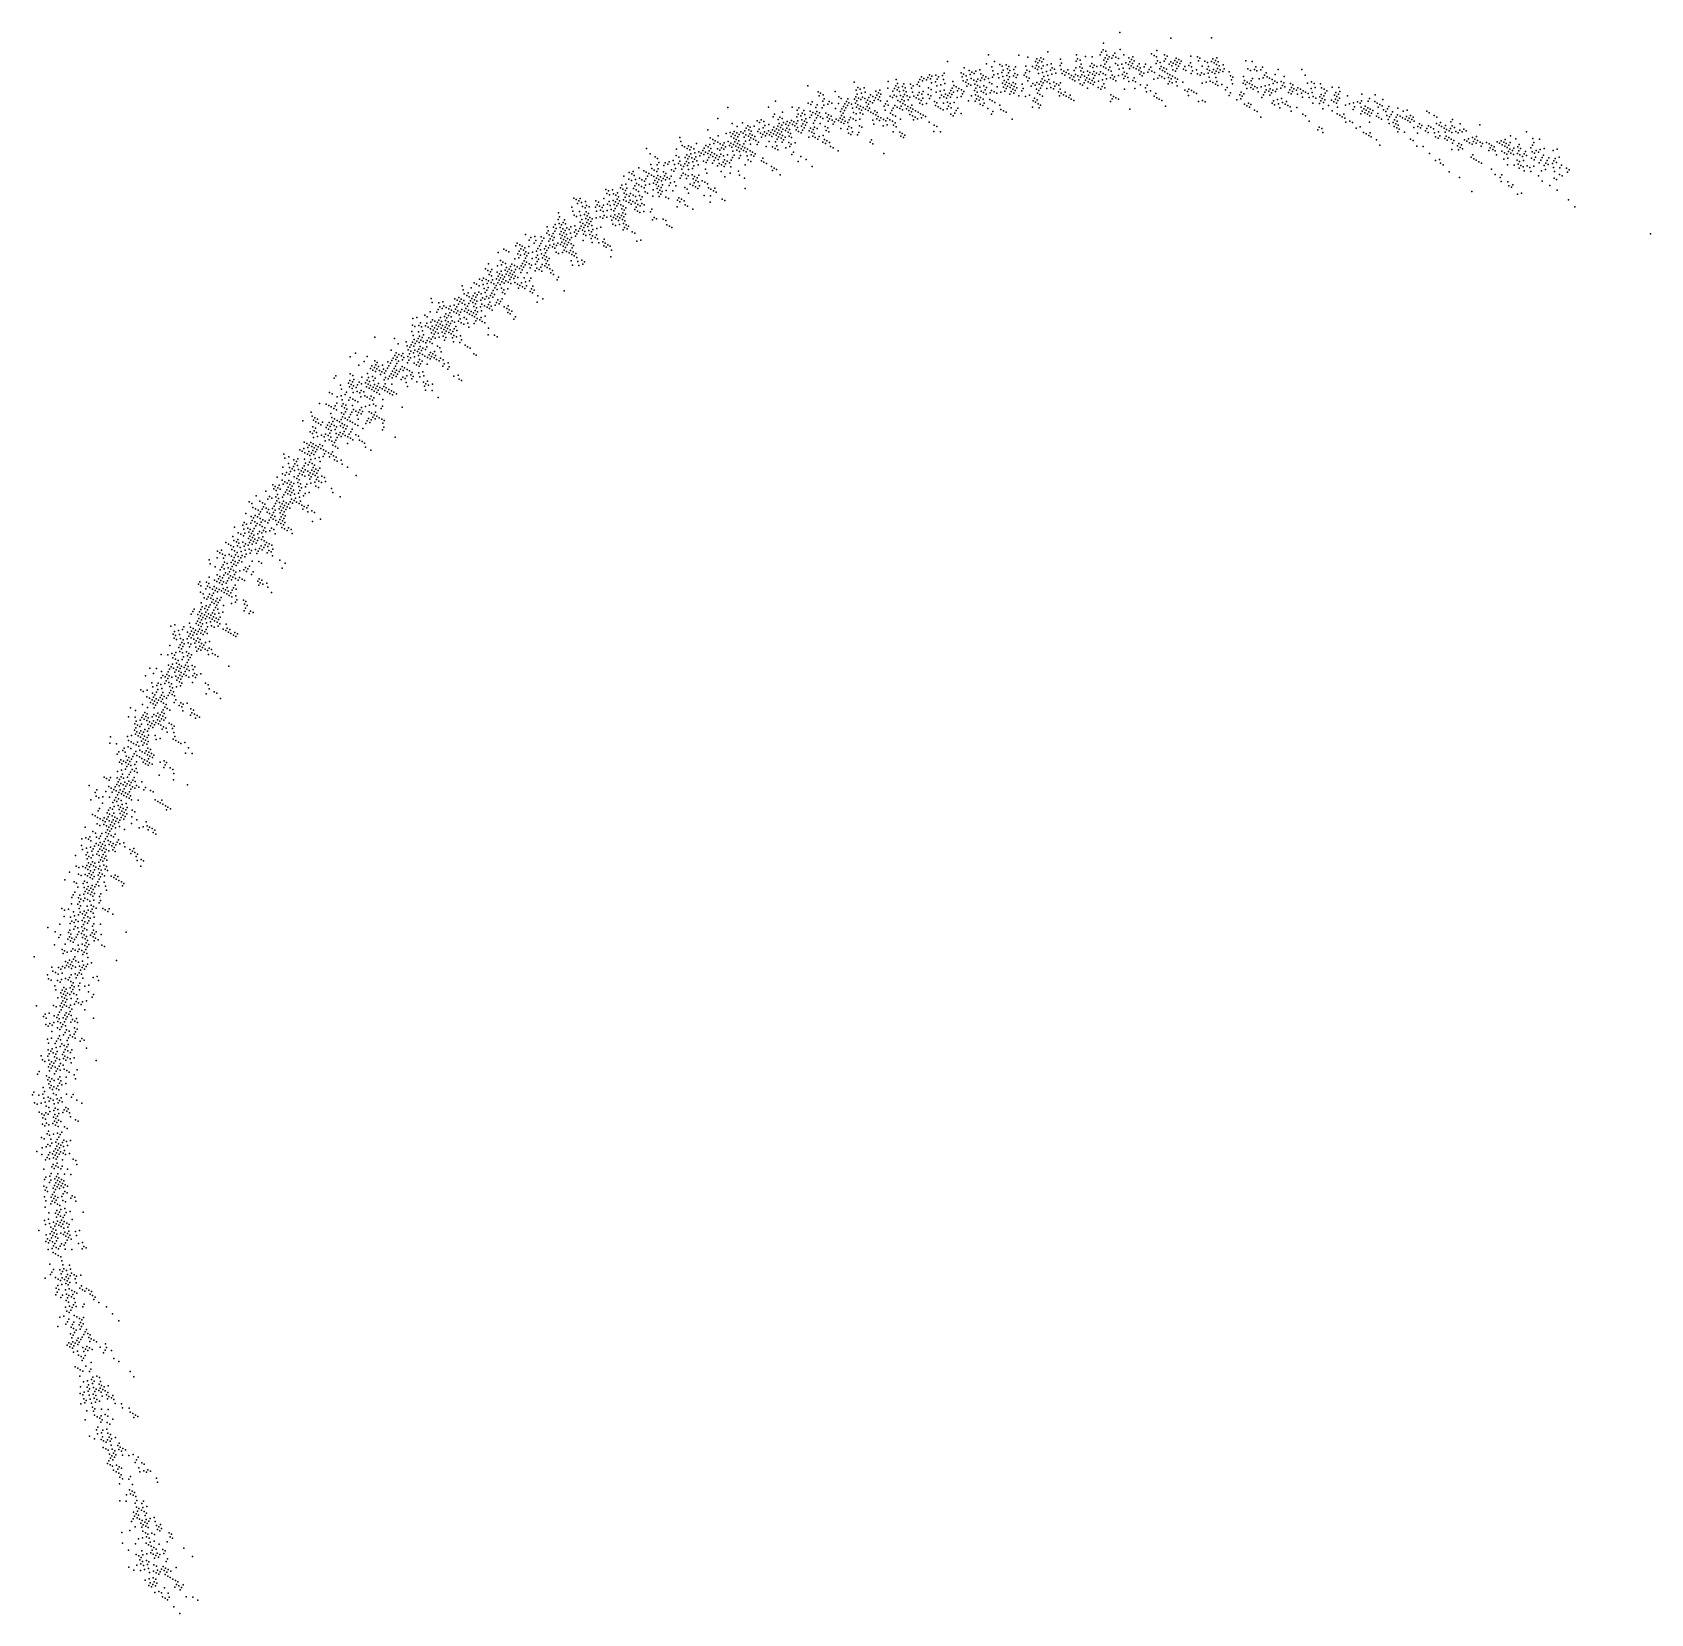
# Model space of a CAD drawing. Extents: x 0.3436 to 0.3988, y 1.2288 to 1.2827.
import ezdxf

# ---------------------------------------------------------------- set-up
doc = ezdxf.new("R2010")
doc.units = 0
doc.header["$MEASUREMENT"] = 0
doc.layers.get('0').update_dxf_attribs({"linetype": 'CONTINUOUS'})

msp = doc.modelspace()

# ---------------------------------------------------------------- linework, layer by layer
at = {"color": 253}
for p in [(0.380671, 1.282703, -0.0138), (0.382407, 1.282509, -0.0138), (0.383796, 1.282515, -0.0138), (0.388773, 1.280335, -0.0743), (0.389206, 1.280085, -0.0851), (0.389292, 1.280035, -0.088), (0.389529, 1.280245, -0.0334), (0.389652, 1.280058, -0.0285), (0.389839, 1.280181, -0.0392), (0.390149, 1.280118, -0.0529), (0.390322, 1.280018, -0.0578), (0.391128, 1.280014, -0.0266), (0.391215, 1.279964, -0.0295), (0.391388, 1.279864, -0.0275), (0.388373, 1.279642, -0.0149), (0.388856, 1.279479, -0.1066), (0.388979, 1.279292, -0.1017), (0.389849, 1.279598, -0.0929), (0.390022, 1.279498, -0.0979), (0.390085, 1.279808, -0.0363), (0.390108, 1.279448, -0.0988), (0.390308, 1.279795, -0.05), (0.390368, 1.279298, -0.0999), (0.390668, 1.279818, -0.0636), (0.390668, 1.279818, -0.0666), (0.390828, 1.279495, -0.0588), (0.390878, 1.279581, -0.0607), (0.390965, 1.279531, -0.0685), (0.391138, 1.279431, -0.0725), (0.391188, 1.279518, -0.0734), (0.391274, 1.279468, -0.0764), (0.391361, 1.279418, -0.0774), (0.391361, 1.279418, -0.0793), (0.391461, 1.279591, -0.0207), (0.391474, 1.279814, -0.0285), (0.391534, 1.279318, -0.0823), (0.391548, 1.279541, -0.0217), (0.391598, 1.279628, -0.0305), (0.391634, 1.279491, -0.0256), (0.391721, 1.279441, -0.0236), (0.391757, 1.279305, -0.0197), (0.391771, 1.279528, -0.0334), (0.391771, 1.279528, -0.0344), (0.391807, 1.279391, -0.0246), (0.391894, 1.279341, -0.0227), (0.391944, 1.279428, -0.0315), (0.391944, 1.279428, -0.0354), (0.391957, 1.279651, -0.0451), (0.391981, 1.279291, -0.0324), (0.391994, 1.279514, -0.0441), (0.392007, 1.279738, -0.0578), (0.392081, 1.279464, -0.0432), (0.392117, 1.279328, -0.0363), (0.392254, 1.279364, -0.0461), (0.392267, 1.279588, -0.0588), (0.39234, 1.279314, -0.05), (0.39234, 1.279314, -0.0529), (0.39239, 1.279401, -0.0569), (0.392477, 1.279351, -0.0617), (0.392937, 1.279547, -0.0149), (0.389066, 1.279242, -0.1047), (0.389152, 1.279192, -0.1037), (0.389152, 1.279192, -0.1086), (0.389239, 1.279142, -0.1076), (0.389412, 1.279042, -0.1096), (0.390665, 1.279012, -0.096), (0.390665, 1.279012, -0.1009), (0.390788, 1.278825, -0.0149), (0.391011, 1.278812, -0.1058), (0.391398, 1.279281, -0.0715), (0.391434, 1.279145, -0.0695), (0.391571, 1.279181, -0.0744), (0.391744, 1.279081, -0.0784), (0.391744, 1.279081, -0.0813), (0.391794, 1.279168, -0.0882), (0.391831, 1.279031, -0.0803), (0.391831, 1.279031, -0.0852), (0.391881, 1.279118, -0.0862), (0.391967, 1.279068, -0.0892), (0.392004, 1.278931, -0.0833), (0.392054, 1.279018, -0.0168), (0.392177, 1.278831, -0.0902), (0.392177, 1.278831, -0.0911), (0.392204, 1.279278, -0.0422), (0.392227, 1.278918, -0.0178), (0.392227, 1.278918, -0.0188), (0.392264, 1.278781, -0.0872), (0.392314, 1.278868, -0.0961), (0.392414, 1.279041, -0.0412), (0.3925, 1.278991, -0.0393), (0.39255, 1.279078, -0.0471), (0.39255, 1.279078, -0.0481), (0.39255, 1.279078, -0.049), (0.392587, 1.278941, -0.0373), (0.392587, 1.278941, -0.0383), (0.392673, 1.278891, -0.0403), (0.392687, 1.279114, -0.052), (0.392723, 1.278978, -0.0539), (0.392773, 1.279064, -0.0608), (0.39281, 1.278928, -0.051), (0.392823, 1.279151, -0.0667), (0.39286, 1.279014, -0.0559), (0.392947, 1.278964, -0.0627), (0.392983, 1.278828, -0.0549), (0.393033, 1.278914, -0.0637), (0.39317, 1.278951, -0.0716), (0.393256, 1.278901, -0.0775), (0.393293, 1.278764, -0.0706), (0.393343, 1.278851, -0.0765), (0.39343, 1.278801, -0.0745), (0.39343, 1.278801, -0.0755), (0.39353, 1.278974, -0.0188), (0.39353, 1.278974, -0.0971), (0.393616, 1.278924, -0.0198), (0.393666, 1.279011, -0.0237), (0.393703, 1.278874, -0.0178), (0.393753, 1.278961, -0.0295), (0.393789, 1.278824, -0.0207), (0.393803, 1.279047, -0.0393), (0.393839, 1.278911, -0.0256), (0.393839, 1.278911, -0.0286), (0.393839, 1.278911, -0.0305), (0.393876, 1.278774, -0.0227), (0.393876, 1.278774, -0.0266), (0.393976, 1.278947, -0.0373), (0.393976, 1.278947, -0.0403), (0.393989, 1.279171, -0.052), (0.394099, 1.278761, -0.0344), (0.394099, 1.278761, -0.0364), (0.394163, 1.279071, -0.055), (0.394163, 1.279071, -0.0579), (0.394236, 1.278797, -0.0422), (0.394286, 1.278884, -0.051), (0.394322, 1.278747, -0.0432), (0.394682, 1.278771, -0.0657), (0.394682, 1.278771, -0.0667), (0.394732, 1.278857, -0.0697), (0.394732, 1.278857, -0.0775), (0.394746, 1.27908, -0.0834), (0.394782, 1.278944, -0.0785), (0.391221, 1.278575, -0.1019), (0.391431, 1.278339, -0.1029), (0.391567, 1.278375, -0.1108), (0.391604, 1.278239, -0.1049), (0.39169, 1.278189, -0.1098), (0.39199, 1.278708, -0.0755), (0.392214, 1.278695, -0.0843), (0.39235, 1.278731, -0.0149), (0.392647, 1.278445, -0.0922), (0.392647, 1.278445, -0.0951), (0.392697, 1.278531, -0.0971), (0.392733, 1.278395, -0.0931), (0.392733, 1.278395, -0.0941), (0.39282, 1.278345, -0.0159), (0.392906, 1.278295, -0.0981), (0.392993, 1.278245, -0.0991), (0.393243, 1.278678, -0.0598), (0.39338, 1.278714, -0.0696), (0.39338, 1.278714, -0.0726), (0.393466, 1.278664, -0.0736), (0.393503, 1.278528, -0.0677), (0.393503, 1.278528, -0.0687), (0.393689, 1.278651, -0.0834), (0.393763, 1.278378, -0.0657), (0.393776, 1.278601, -0.0853), (0.393776, 1.278601, -0.0883), (0.393863, 1.278551, -0.0824), (0.393886, 1.278191, -0.0648), (0.393899, 1.278414, -0.0804), (0.393913, 1.278638, -0.0168), (0.393963, 1.278724, -0.0276), (0.393999, 1.278588, -0.0159), (0.394049, 1.278674, -0.0246), (0.394049, 1.278674, -0.1001), (0.394086, 1.278538, -0.0217), (0.394209, 1.278351, -0.0932), (0.394246, 1.278214, -0.0864), (0.394246, 1.278214, -0.0893), (0.394272, 1.278661, -0.0383), (0.394296, 1.278301, -0.0942), (0.394309, 1.278524, -0.0315), (0.394396, 1.278474, -0.0335), (0.394446, 1.278561, -0.0413), (0.394496, 1.278647, -0.0501), (0.394532, 1.278511, -0.0442), (0.394705, 1.278411, -0.0491), (0.394719, 1.278634, -0.056), (0.394792, 1.278361, -0.0452), (0.394805, 1.278584, -0.0589), (0.394842, 1.278447, -0.057), (0.394855, 1.278671, -0.0687), (0.394942, 1.278621, -0.0726), (0.394965, 1.278261, -0.053), (0.394992, 1.278707, -0.0824), (0.395015, 1.278347, -0.0609), (0.395065, 1.278434, -0.0648), (0.395115, 1.278521, -0.0736), (0.395115, 1.278521, -0.0766), (0.395188, 1.278247, -0.0638), (0.395238, 1.278334, -0.0717), (0.395275, 1.278197, -0.0678), (0.395288, 1.278421, -0.0746), (0.395412, 1.278234, -0.0756), (0.395462, 1.278321, -0.0795), (0.3919, 1.277952, -0.1039), (0.3919, 1.277952, -0.1069), (0.392247, 1.277752, -0.1089), (0.393339, 1.278045, -0.102), (0.393463, 1.277858, -0.1011), (0.393636, 1.277758, -0.107), (0.393686, 1.277845, -0.1099), (0.394109, 1.278178, -0.0785), (0.394282, 1.278078, -0.0795), (0.394332, 1.278164, -0.0873), (0.394332, 1.278164, -0.0903), (0.394419, 1.278114, -0.0913), (0.394419, 1.278114, -0.0923), (0.394455, 1.277978, -0.0815), (0.394455, 1.277978, -0.0844), (0.394555, 1.278151, -0.0982), (0.394679, 1.277964, -0.0962), (0.394779, 1.278138, -0.0325), (0.394938, 1.277814, -0.0992), (0.395038, 1.277988, -0.0354), (0.395138, 1.278161, -0.054), (0.395175, 1.278024, -0.0482), (0.395448, 1.278097, -0.0707), (0.395472, 1.277738, -0.0472), (0.395485, 1.277961, -0.0599), (0.395558, 1.277688, -0.0462), (0.395658, 1.277861, -0.0619), (0.395672, 1.278084, -0.0805), (0.395722, 1.278171, -0.0845), (0.395745, 1.277811, -0.0629), (0.395931, 1.277934, -0.0815), (0.392666, 1.277279, -0.108), (0.393672, 1.277622, -0.1001), (0.393896, 1.277608, -0.108), (0.393932, 1.277472, -0.1051), (0.394019, 1.277422, -0.1061), (0.394069, 1.277508, -0.111), (0.394229, 1.277185, -0.1031), (0.394229, 1.277185, -0.1041), (0.394365, 1.277222, -0.109), (0.395062, 1.277628, -0.0953), (0.344039, 1.242654, -0.1028), (0.345746, 1.23601, -0.0545), (0.346342, 1.236243, -0.1063), (0.346639, 1.235956, -0.1034), (0.345396, 1.235404, -0.0829), (0.345542, 1.234857, -0.0575), (0.345715, 1.234757, -0.0585), (0.345779, 1.235067, -0.0819), (0.345815, 1.234931, -0.079), (0.345829, 1.235154, -0.0868), (0.345939, 1.234744, -0.0761), (0.345952, 1.234967, -0.0839), (0.345989, 1.234831, -0.078), (0.346025, 1.234694, -0.0751), (0.346112, 1.234644, -0.081), (0.346162, 1.234731, -0.0859), (0.346212, 1.234817, -0.0956), (0.346248, 1.234681, -0.0878), (0.346262, 1.234904, -0.0966), (0.346298, 1.234767, -0.0976), (0.346098, 1.234421, -0.0654), (0.346185, 1.234371, -0.0663), (0.346185, 1.234371, -0.0693), (0.346222, 1.234234, -0.0624), (0.346258, 1.234098, -0.0517), (0.346285, 1.234544, -0.08), (0.346308, 1.234184, -0.0605), (0.346322, 1.234407, -0.0732), (0.346358, 1.234271, -0.0673), (0.346358, 1.234271, -0.0683), (0.346358, 1.234271, -0.0722), (0.346358, 1.234271, -0.0742), (0.346395, 1.234134, -0.0634), (0.346408, 1.234357, -0.0771), (0.346445, 1.234221, -0.0703), (0.346445, 1.234221, -0.0712), (0.346508, 1.234531, -0.0908), (0.346545, 1.234394, -0.0918), (0.346595, 1.234481, -0.0195), (0.346631, 1.234344, -0.0927), (0.346668, 1.234207, -0.0849), (0.346681, 1.234431, -0.0947), (0.346681, 1.234431, -0.1006), (0.346768, 1.234381, -0.0986), (0.346891, 1.234194, -0.0937), (0.346891, 1.234194, -0.0996), (0.347028, 1.234231, -0.1055), (0.346158, 1.233924, -0.0381), (0.346331, 1.233824, -0.0468), (0.346345, 1.234048, -0.0537), (0.346368, 1.233688, -0.039), (0.346468, 1.233861, -0.0527), (0.346468, 1.233861, -0.0566), (0.346541, 1.233588, -0.0439), (0.346555, 1.233811, -0.0547), (0.346628, 1.233538, -0.041), (0.346641, 1.233761, -0.0595), (0.347151, 1.234044, -0.1016), (0.347224, 1.233771, -0.0899), (0.347261, 1.233634, -0.0889), (0.347324, 1.233944, -0.1046), (0.347324, 1.233944, -0.1065), (0.347397, 1.233671, -0.0147), (0.347411, 1.233894, -0.1095), (0.347534, 1.233707, -0.1085), (0.347621, 1.233657, -0.1075), (0.346564, 1.233228, -0.0225), (0.346564, 1.233228, -0.0235), (0.346578, 1.233451, -0.0361), (0.346664, 1.233401, -0.0352), (0.346911, 1.233028, -0.0293), (0.346911, 1.233028, -0.0322), (0.346938, 1.233474, -0.0556), (0.346997, 1.232978, -0.0342), (0.347011, 1.233201, -0.0498), (0.34783, 1.233421, -0.1036), (0.347867, 1.233284, -0.1027), (0.346574, 1.232645, -0.0762), (0.346797, 1.232632, -0.087), (0.346811, 1.232855, -0.0968), (0.346811, 1.232855, -0.0977), (0.346947, 1.232891, -0.0215), (0.346947, 1.232891, -0.0264), (0.347034, 1.232841, -0.0244), (0.347084, 1.232928, -0.0332), (0.347107, 1.232568, -0.0147), (0.347121, 1.232791, -0.0303), (0.347144, 1.232432, -0.0958), (0.347157, 1.232655, -0.0254), (0.34733, 1.232555, -0.0274), (0.347367, 1.232418, -0.0206), (0.34738, 1.232641, -0.0313), (0.347504, 1.232455, -0.0284), (0.34698, 1.231949, -0.0596), (0.34703, 1.232035, -0.0635), (0.347044, 1.232258, -0.0772), (0.34708, 1.232122, -0.0733), (0.34713, 1.232208, -0.0811), (0.34713, 1.232208, -0.0821), (0.347167, 1.232072, -0.0743), (0.34718, 1.232295, -0.0851), (0.347217, 1.232158, -0.0841), (0.34723, 1.232382, -0.0919), (0.34723, 1.232382, -0.0929), (0.347254, 1.232022, -0.0753), (0.34729, 1.231885, -0.0675), (0.34729, 1.231885, -0.0684), (0.347317, 1.232332, -0.0988), (0.34734, 1.231972, -0.0802), (0.347404, 1.232282, -0.0196), (0.347427, 1.231922, -0.0792), (0.34744, 1.232145, -0.0949), (0.347477, 1.232008, -0.0861), (0.34749, 1.232232, -0.0186), (0.34749, 1.232232, -0.0998), (0.347513, 1.231872, -0.0831), (0.347563, 1.231958, -0.088), (0.347613, 1.232045, -0.1008), (0.34775, 1.232082, -0.1106), (0.347787, 1.231945, -0.0176), (0.34796, 1.231845, -0.1038), (0.346644, 1.231566, -0.0157), (0.346917, 1.231639, -0.0381), (0.347104, 1.231762, -0.0567), (0.347213, 1.231352, -0.0391), (0.347327, 1.231749, -0.0645), (0.34735, 1.231389, -0.045), (0.347363, 1.231612, -0.0557), (0.347377, 1.231835, -0.0694), (0.34745, 1.231562, -0.0606), (0.347463, 1.231785, -0.0704), (0.347487, 1.231425, -0.0577), (0.347537, 1.231512, -0.0626), (0.34755, 1.231735, -0.0724), (0.347573, 1.231375, -0.0548), (0.347673, 1.231549, -0.0714), (0.34776, 1.231499, -0.0783), (0.347823, 1.231808, -0.0939), (0.34786, 1.231672, -0.09), (0.34791, 1.231758, -0.1028), (0.347946, 1.231622, -0.091), (0.347996, 1.231708, -0.0167), (0.347996, 1.231708, -0.1057), (0.348256, 1.231558, -0.1097), (0.348293, 1.231422, -0.1018), (0.348343, 1.231508, -0.1067), (0.348379, 1.231372, -0.0157), (0.346667, 1.231206, -0.0743), (0.346877, 1.230969, -0.0714), (0.347113, 1.231179, -0.0196), (0.347137, 1.230819, -0.0792), (0.347223, 1.230769, -0.0851), (0.347323, 1.230942, -0.0167), (0.34736, 1.230806, -0.093), (0.34736, 1.230806, -0.094), (0.347473, 1.231202, -0.0411), (0.347496, 1.230842, -0.1028), (0.34756, 1.231152, -0.0421), (0.34761, 1.231239, -0.0528), (0.347633, 1.230879, -0.0343), (0.347646, 1.231102, -0.044), (0.347683, 1.230966, -0.0372), (0.34772, 1.230829, -0.0352), (0.347733, 1.231052, -0.046), (0.347733, 1.231052, -0.047), (0.347746, 1.231275, -0.0587), (0.347806, 1.230779, -0.0362), (0.34782, 1.231002, -0.0519), (0.347856, 1.230866, -0.0431), (0.34792, 1.231175, -0.0665), (0.347943, 1.230816, -0.0479), (0.348043, 1.230989, -0.0616), (0.348079, 1.230852, -0.0538), (0.348129, 1.230939, -0.0656), (0.348193, 1.231249, -0.0891), (0.348762, 1.231035, -0.1048), (0.348762, 1.231035, -0.1088), (0.349059, 1.230749, -0.1078), (0.346887, 1.230386, -0.0411), (0.34706, 1.230286, -0.0421), (0.34716, 1.230459, -0.0626), (0.34726, 1.230633, -0.0753), (0.347283, 1.230273, -0.0577), (0.347296, 1.230496, -0.0724), (0.34731, 1.230719, -0.0832), (0.34731, 1.230719, -0.0842), (0.347346, 1.230583, -0.0803), (0.347383, 1.230446, -0.0734), (0.34742, 1.230309, -0.0695), (0.347483, 1.230619, -0.091), (0.34752, 1.230483, -0.0822), (0.347556, 1.230346, -0.0764), (0.347556, 1.230346, -0.0783), (0.34757, 1.230569, -0.0901), (0.347593, 1.230209, -0.0685), (0.347729, 1.230246, -0.0773), (0.347743, 1.230469, -0.0186), (0.347756, 1.230692, -0.0294), (0.347756, 1.230692, -0.0304), (0.347816, 1.230196, -0.0813), (0.347829, 1.230419, -0.095), (0.347829, 1.230419, -0.0979), (0.347866, 1.230283, -0.0881), (0.347893, 1.230729, -0.0401), (0.347953, 1.230233, -0.0921), (0.348003, 1.230319, -0.0177), (0.348003, 1.230319, -0.0206), (0.348053, 1.230406, -0.0284), (0.348053, 1.230406, -0.1078), (0.348089, 1.230269, -0.0999), (0.348139, 1.230356, -0.0274), (0.348153, 1.230579, -0.0489), (0.348176, 1.230219, -0.1039), (0.348203, 1.230666, -0.0499), (0.348226, 1.230306, -0.0333), (0.348312, 1.230256, -0.0314), (0.348499, 1.230379, -0.0509), (0.347443, 1.229949, -0.046), (0.347566, 1.229763, -0.0441), (0.347579, 1.229986, -0.0568), (0.347579, 1.229986, -0.0587), (0.347616, 1.229849, -0.0548), (0.347653, 1.229713, -0.047), (0.347703, 1.229799, -0.0539), (0.347716, 1.230023, -0.0705), (0.347753, 1.229886, -0.0636), (0.347753, 1.229886, -0.0666), (0.347789, 1.229749, -0.0597), (0.347803, 1.229973, -0.0656), (0.347839, 1.229836, -0.0617), (0.347903, 1.230146, -0.0862), (0.347903, 1.230146, -0.0872), (0.348099, 1.229686, -0.0676), (0.348126, 1.230133, -0.099), (0.348212, 1.230083, -0.1009), (0.348299, 1.230033, -0.1019), (0.348299, 1.230033, -0.1059), (0.348386, 1.229983, -0.0265), (0.348459, 1.229709, -0.0892), (0.348472, 1.229933, -0.0226), (0.348472, 1.229933, -0.0235), (0.348509, 1.229796, -0.1049), (0.348559, 1.229883, -0.0255), (0.348559, 1.229883, -0.0323), (0.348559, 1.229883, -0.1069), (0.348595, 1.229746, -0.0245), (0.348682, 1.229696, -0.0216), (0.348732, 1.229783, -0.1088), (0.347776, 1.229526, -0.0431), (0.347912, 1.229563, -0.049), (0.347999, 1.229513, -0.0519), (0.347999, 1.229513, -0.0558), (0.348036, 1.229376, -0.0451), (0.348122, 1.229326, -0.048), (0.348209, 1.229276, -0.0529), (0.348222, 1.229499, -0.0647), (0.348259, 1.229363, -0.0607), (0.348632, 1.229609, -0.0971), (0.348842, 1.229373, -0.0961), (0.349065, 1.229359, -0.1109), (0.349238, 1.229259, -0.1099), (0.348419, 1.22904, -0.051), (0.348629, 1.228803, -0.05)]:
    msp.add_point(p, dxfattribs=at)
at = {"color": 254}
for p in [(0.380098, 1.28211, -0.0245), (0.380112, 1.282333, -0.0351), (0.380185, 1.28206, -0.0255), (0.380681, 1.28212, -0.0545), (0.381934, 1.282089, -0.0419), (0.374788, 1.281712, -0.0187), (0.374788, 1.281712, -0.0196), (0.375357, 1.281499, -0.038), (0.375357, 1.281499, -0.039), (0.376127, 1.281632, -0.0187), (0.376127, 1.281632, -0.0197), (0.37619, 1.281941, -0.0428), (0.3763, 1.281532, -0.0245), (0.3764, 1.281705, -0.0399), (0.376573, 1.281605, -0.0409), (0.37666, 1.281555, -0.0438), (0.376796, 1.281591, -0.0515), (0.376883, 1.281541, -0.0535), (0.377106, 1.281528, -0.067), (0.377106, 1.281528, -0.068), (0.37722, 1.281924, -0.0168), (0.377466, 1.281551, -0.0845), (0.377529, 1.281861, -0.0293), (0.377689, 1.281538, -0.0158), (0.377789, 1.281711, -0.0322), (0.377789, 1.281711, -0.0351), (0.377826, 1.281574, -0.0245), (0.377839, 1.281798, -0.0429), (0.377876, 1.281661, -0.0303), (0.377912, 1.281524, -0.0255), (0.377912, 1.281524, -0.0313), (0.377926, 1.281748, -0.0409), (0.377976, 1.281834, -0.0496), (0.378012, 1.281698, -0.039), (0.378012, 1.281698, -0.0419), (0.378012, 1.281698, -0.0438), (0.378049, 1.281561, -0.038), (0.378062, 1.281784, -0.0487), (0.378186, 1.281598, -0.0506), (0.378212, 1.282044, -0.0758), (0.378322, 1.281634, -0.0535), (0.378359, 1.281498, -0.0467), (0.378359, 1.281498, -0.0526), (0.378632, 1.281571, -0.0651), (0.378632, 1.281571, -0.0671), (0.378645, 1.281794, -0.0836), (0.378682, 1.281657, -0.0748), (0.379165, 1.281494, -0.0168), (0.379165, 1.281494, -0.0924), (0.379179, 1.281717, -0.0264), (0.379179, 1.281717, -0.0274), (0.379192, 1.28194, -0.04), (0.379229, 1.281804, -0.0409), (0.379302, 1.281531, -0.0226), (0.379315, 1.281754, -0.039), (0.379352, 1.281617, -0.0303), (0.379352, 1.281617, -0.0332), (0.379502, 1.281877, -0.0593), (0.379662, 1.281554, -0.0487), (0.379712, 1.28164, -0.0545), (0.379725, 1.281864, -0.0681), (0.379748, 1.281504, -0.0458), (0.379748, 1.281504, -0.0468), (0.379798, 1.28159, -0.0584), (0.379885, 1.28154, -0.0603), (0.379998, 1.281937, -0.0875), (0.380021, 1.281577, -0.0623), (0.380048, 1.282023, -0.0158), (0.380108, 1.281527, -0.0691), (0.380121, 1.28175, -0.0797), (0.380158, 1.281614, -0.0788), (0.380171, 1.281837, -0.0895), (0.380171, 1.281837, -0.0904), (0.380208, 1.2817, -0.0807), (0.380208, 1.2817, -0.0866), (0.380221, 1.281923, -0.0226), (0.380258, 1.281787, -0.0885), (0.380308, 1.281873, -0.0216), (0.380308, 1.281873, -0.0235), (0.380331, 1.281514, -0.0759), (0.380331, 1.281514, -0.0778), (0.380395, 1.281823, -0.0264), (0.380445, 1.28191, -0.0313), (0.380495, 1.281997, -0.0361), (0.380518, 1.281637, -0.0168), (0.380518, 1.281637, -0.0197), (0.380531, 1.28186, -0.0342), (0.380604, 1.281587, -0.0206), (0.380618, 1.28181, -0.0332), (0.380741, 1.281623, -0.0303), (0.380741, 1.281623, -0.0323), (0.380804, 1.281933, -0.0555), (0.380878, 1.28166, -0.039), (0.380878, 1.28166, -0.04), (0.380964, 1.28161, -0.0449), (0.380978, 1.281833, -0.0536), (0.381014, 1.281697, -0.0516), (0.381051, 1.28156, -0.0439), (0.381064, 1.281783, -0.0565), (0.381064, 1.281783, -0.0575), (0.381101, 1.281647, -0.0526), (0.381114, 1.28187, -0.0633), (0.381114, 1.28187, -0.0652), (0.381137, 1.28151, -0.041), (0.381137, 1.28151, -0.0487), (0.381151, 1.281733, -0.0604), (0.381274, 1.281547, -0.0584), (0.381324, 1.281633, -0.0643), (0.381361, 1.281497, -0.0594), (0.381497, 1.281533, -0.0662), (0.381547, 1.28162, -0.0711), (0.38172, 1.28152, -0.0798), (0.381747, 1.281966, -0.0264), (0.381834, 1.281916, -0.0255), (0.381834, 1.281916, -0.0284), (0.381834, 1.281916, -0.0294), (0.381834, 1.281916, -0.0303), (0.381907, 1.281643, -0.0197), (0.38192, 1.281866, -0.0313), (0.381957, 1.28173, -0.0274), (0.382044, 1.28168, -0.0226), (0.38208, 1.281543, -0.0168), (0.38218, 1.281716, -0.0323), (0.38218, 1.281716, -0.0332), (0.38218, 1.281716, -0.0361), (0.382194, 1.281939, -0.0458), (0.382194, 1.281939, -0.0497), (0.38223, 1.281803, -0.041), (0.38223, 1.281803, -0.0429), (0.38223, 1.281803, -0.0449), (0.38228, 1.281889, -0.0487), (0.382353, 1.281616, -0.0381), (0.382403, 1.281703, -0.0468), (0.38244, 1.281566, -0.0391), (0.38249, 1.281653, -0.0439), (0.38249, 1.281653, -0.0507), (0.38254, 1.281739, -0.0565), (0.382577, 1.281603, -0.0478), (0.382577, 1.281603, -0.0517), (0.382577, 1.281603, -0.0536), (0.38259, 1.281826, -0.0643), (0.382627, 1.281689, -0.0575), (0.382663, 1.281553, -0.0546), (0.382677, 1.281776, -0.0691), (0.382713, 1.281639, -0.0585), (0.382713, 1.281639, -0.0624), (0.382763, 1.281726, -0.0633), (0.382763, 1.281726, -0.0682), (0.382886, 1.281539, -0.0594), (0.382886, 1.281539, -0.0653), (0.383023, 1.281576, -0.0701), (0.383073, 1.281663, -0.0769), (0.383086, 1.281886, -0.0197), (0.38311, 1.281526, -0.0711), (0.38311, 1.281526, -0.0779), (0.38331, 1.281872, -0.0255), (0.38331, 1.281872, -0.0265), (0.383346, 1.281736, -0.0206), (0.383396, 1.281822, -0.0303), (0.383469, 1.281549, -0.0158), (0.383569, 1.281722, -0.0313), (0.383656, 1.281672, -0.0381), (0.383693, 1.281536, -0.0294), (0.383793, 1.281709, -0.0478), (0.383843, 1.281796, -0.0536), (0.383879, 1.281659, -0.0488), (0.383929, 1.281746, -0.0527), (0.383929, 1.281746, -0.0546), (0.383966, 1.281609, -0.0459), (0.383979, 1.281832, -0.0575), (0.384016, 1.281696, -0.0585), (0.384052, 1.281559, -0.0468), (0.384189, 1.281596, -0.0566), (0.384959, 1.281729, -0.0274), (0.385182, 1.281715, -0.0391), (0.385305, 1.281529, -0.0362), (0.385528, 1.281515, -0.0469), (0.372775, 1.281026, -0.0332), (0.372775, 1.281026, -0.038), (0.373048, 1.2811, -0.0515), (0.373085, 1.280963, -0.0457), (0.373308, 1.28095, -0.0621), (0.373805, 1.281009, -0.0873), (0.373855, 1.281096, -0.098), (0.373905, 1.281183, -0.0197), (0.373941, 1.281046, -0.0158), (0.373991, 1.281133, -0.0264), (0.374078, 1.281083, -0.0274), (0.374128, 1.281169, -0.0351), (0.374178, 1.281256, -0.038), (0.374214, 1.281119, -0.0341), (0.374214, 1.281119, -0.039), (0.374251, 1.280983, -0.0254), (0.374264, 1.281206, -0.0409), (0.374388, 1.281019, -0.0399), (0.374401, 1.281242, -0.0515), (0.374438, 1.281106, -0.0428), (0.374438, 1.281106, -0.0438), (0.374488, 1.281192, -0.0563), (0.374624, 1.281229, -0.0592), (0.374624, 1.281229, -0.0621), (0.374661, 1.281092, -0.0554), (0.374674, 1.281316, -0.0699), (0.374697, 1.280956, -0.0467), (0.374697, 1.280956, -0.0525), (0.374697, 1.280956, -0.0544), (0.374971, 1.281029, -0.066), (0.374971, 1.281029, -0.067), (0.374971, 1.281029, -0.0728), (0.375257, 1.281325, -0.0216), (0.375257, 1.281325, -0.0226), (0.375294, 1.281189, -0.0177), (0.37533, 1.281052, -0.0158), (0.37533, 1.281052, -0.0893), (0.375344, 1.281275, -0.0245), (0.375417, 1.281002, -0.0168), (0.37543, 1.281225, -0.0274), (0.375467, 1.281089, -0.0206), (0.375504, 1.280952, -0.0912), (0.375504, 1.280952, -0.0971), (0.375504, 1.280952, -0.099), (0.37553, 1.281399, -0.0438), (0.375567, 1.281262, -0.0399), (0.375604, 1.281125, -0.0303), (0.375617, 1.281349, -0.0457), (0.37569, 1.281075, -0.0322), (0.375704, 1.281299, -0.0448), (0.375754, 1.281385, -0.0515), (0.375777, 1.281025, -0.0351), (0.375827, 1.281112, -0.0428), (0.37589, 1.281422, -0.067), (0.37589, 1.281422, -0.068), (0.375913, 1.281062, -0.0409), (0.375913, 1.281062, -0.0467), (0.375927, 1.281285, -0.0544), (0.375963, 1.281149, -0.0535), (0.376013, 1.281235, -0.0593), (0.37605, 1.281099, -0.0525), (0.3761, 1.281185, -0.0603), (0.3761, 1.281185, -0.0622), (0.3761, 1.281185, -0.0641), (0.376187, 1.281135, -0.0612), (0.376223, 1.280999, -0.0574), (0.37631, 1.280949, -0.0583), (0.37631, 1.280949, -0.0632), (0.376323, 1.281172, -0.0728), (0.376337, 1.281395, -0.0168), (0.376373, 1.281258, -0.0806), (0.37651, 1.281295, -0.0177), (0.376546, 1.281158, -0.0139), (0.376646, 1.281332, -0.0255), (0.376646, 1.281332, -0.0274), (0.376646, 1.281332, -0.0284), (0.37667, 1.280972, -0.0758), (0.376683, 1.281195, -0.0235), (0.376696, 1.281418, -0.0361), (0.376696, 1.281418, -0.039), (0.37672, 1.281058, -0.0206), (0.376806, 1.281008, -0.0894), (0.37682, 1.281232, -0.0371), (0.376833, 1.281455, -0.0457), (0.376856, 1.281095, -0.0264), (0.376856, 1.281095, -0.0293), (0.37687, 1.281318, -0.038), (0.37687, 1.281318, -0.0419), (0.376893, 1.280958, -0.0216), (0.376893, 1.280958, -0.0226), (0.376893, 1.280958, -0.0952), (0.376906, 1.281182, -0.0351), (0.37692, 1.281405, -0.0525), (0.377029, 1.280995, -0.0303), (0.377043, 1.281218, -0.0467), (0.377056, 1.281441, -0.0545), (0.377093, 1.281305, -0.0496), (0.377116, 1.280945, -0.0313), (0.377116, 1.280945, -0.0322), (0.377116, 1.280945, -0.0991), (0.377129, 1.281168, -0.0448), (0.377129, 1.281168, -0.0487), (0.377179, 1.281255, -0.0506), (0.377403, 1.281241, -0.0642), (0.377453, 1.281328, -0.0758), (0.377489, 1.281191, -0.0709), (0.377503, 1.281415, -0.0787), (0.377503, 1.281415, -0.0835), (0.377526, 1.281055, -0.0574), (0.377576, 1.281141, -0.0651), (0.377576, 1.281141, -0.0719), (0.377576, 1.281141, -0.0729), (0.377589, 1.281365, -0.0816), (0.377699, 1.280955, -0.0661), (0.377776, 1.281488, -0.0177), (0.377776, 1.281488, -0.0187), (0.377836, 1.280991, -0.0768), (0.377836, 1.280991, -0.0778), (0.377862, 1.281438, -0.0197), (0.377862, 1.281438, -0.0216), (0.377899, 1.281301, -0.0139), (0.377899, 1.281301, -0.0923), (0.377972, 1.281028, -0.0826), (0.377999, 1.281474, -0.0284), (0.378022, 1.281115, -0.0943), (0.378036, 1.281338, -0.0206), (0.378059, 1.280978, -0.0855), (0.378059, 1.280978, -0.0865), (0.378072, 1.281201, -0.0972), (0.378109, 1.281065, -0.0933), (0.378172, 1.281374, -0.0332), (0.378172, 1.281374, -0.0342), (0.378195, 1.281015, -0.0914), (0.378209, 1.281238, -0.0235), (0.378245, 1.281101, -0.0226), (0.378282, 1.280965, -0.0982), (0.378309, 1.281411, -0.04), (0.378309, 1.281411, -0.0458), (0.378345, 1.281274, -0.0361), (0.378419, 1.281001, -0.0264), (0.378445, 1.281448, -0.0516), (0.378445, 1.281448, -0.0545), (0.378482, 1.281311, -0.0448), (0.378482, 1.281311, -0.0477), (0.378505, 1.280951, -0.0274), (0.378642, 1.280988, -0.0371), (0.378669, 1.281434, -0.0622), (0.378705, 1.281298, -0.0555), (0.378705, 1.281298, -0.0574), (0.378705, 1.281298, -0.0593), (0.378755, 1.281384, -0.0681), (0.378792, 1.281248, -0.0564), (0.378792, 1.281248, -0.0584), (0.378842, 1.281334, -0.0642), (0.378892, 1.281421, -0.0768), (0.378929, 1.281284, -0.0661), (0.378965, 1.281148, -0.0613), (0.379015, 1.281234, -0.071), (0.379052, 1.281098, -0.0603), (0.379102, 1.281184, -0.07), (0.379115, 1.281407, -0.0846), (0.379115, 1.281407, -0.0865), (0.379138, 1.281048, -0.0632), (0.379152, 1.281271, -0.0778), (0.379152, 1.281271, -0.0826), (0.379238, 1.281221, -0.0788), (0.379275, 1.281084, -0.0739), (0.379312, 1.280948, -0.073), (0.379325, 1.281171, -0.0807), (0.379325, 1.281171, -0.0817), (0.379338, 1.281394, -0.0216), (0.379375, 1.281257, -0.0139), (0.379375, 1.281257, -0.0875), (0.379375, 1.281257, -0.0914), (0.379388, 1.281481, -0.0255), (0.379425, 1.281344, -0.0235), (0.379448, 1.280984, -0.0798), (0.379462, 1.281207, -0.0158), (0.379498, 1.281071, -0.0856), (0.379548, 1.281157, -0.0943), (0.379562, 1.281381, -0.0293), (0.379562, 1.281381, -0.0342), (0.379585, 1.281021, -0.0885), (0.379585, 1.281021, -0.0895), (0.379598, 1.281244, -0.0245), (0.379635, 1.281107, -0.0992), (0.379648, 1.281331, -0.0284), (0.379671, 1.280971, -0.0905), (0.379721, 1.281057, -0.0197), (0.379721, 1.281057, -0.0206), (0.379721, 1.281057, -0.0982), (0.379735, 1.281281, -0.0361), (0.379771, 1.281144, -0.0313), (0.379771, 1.281144, -0.0323), (0.379785, 1.281367, -0.0371), (0.379785, 1.281367, -0.0419), (0.379785, 1.281367, -0.0439), (0.379808, 1.281007, -0.0973), (0.379821, 1.281231, -0.0352), (0.379821, 1.281231, -0.0381), (0.379871, 1.281317, -0.0429), (0.379945, 1.281044, -0.1099), (0.379958, 1.281267, -0.0477), (0.380008, 1.281354, -0.0497), (0.380008, 1.281354, -0.0536), (0.380008, 1.281354, -0.0555), (0.380081, 1.281081, -0.0449), (0.380095, 1.281304, -0.0574), (0.380118, 1.280944, -0.1109), (0.380181, 1.281254, -0.0526), (0.380181, 1.281254, -0.0565), (0.380195, 1.281477, -0.073), (0.380195, 1.281477, -0.0739), (0.380218, 1.281117, -0.0507), (0.380218, 1.281117, -0.0516), (0.380281, 1.281427, -0.0701), (0.380281, 1.281427, -0.071), (0.380354, 1.281154, -0.0633), (0.380368, 1.281377, -0.0749), (0.380368, 1.281377, -0.0769), (0.380404, 1.28124, -0.0672), (0.380441, 1.281104, -0.0613), (0.380491, 1.28119, -0.072), (0.380528, 1.281054, -0.0652), (0.380628, 1.281227, -0.0817), (0.380641, 1.28145, -0.0139), (0.380641, 1.28145, -0.0187), (0.380641, 1.28145, -0.0934), (0.380764, 1.281264, -0.0856), (0.380778, 1.281487, -0.0274), (0.380801, 1.281127, -0.0837), (0.380814, 1.28135, -0.0944), (0.380851, 1.281214, -0.0915), (0.380901, 1.2813, -0.0177), (0.380901, 1.2813, -0.0973), (0.380937, 1.281164, -0.0924), (0.380974, 1.281027, -0.0847), (0.381001, 1.281473, -0.0371), (0.381001, 1.281473, -0.0381), (0.381111, 1.281064, -0.0148), (0.381111, 1.281064, -0.0964), (0.381111, 1.281064, -0.0983), (0.381161, 1.28115, -0.0284), (0.381161, 1.28115, -0.0294), (0.381197, 1.281014, -0.0954), (0.381224, 1.28146, -0.0458), (0.381311, 1.28141, -0.0497), (0.381347, 1.281273, -0.0429), (0.381397, 1.28136, -0.0468), (0.381434, 1.281223, -0.042), (0.381434, 1.281223, -0.0478), (0.381484, 1.28131, -0.0507), (0.38162, 1.281347, -0.0623), (0.38167, 1.281433, -0.0682), (0.38167, 1.281433, -0.0691), (0.381757, 1.281383, -0.072), (0.38183, 1.28111, -0.0614), (0.381844, 1.281333, -0.0701), (0.381844, 1.281333, -0.073), (0.381967, 1.281147, -0.0672), (0.382017, 1.281233, -0.074), (0.38203, 1.281456, -0.0886), (0.38203, 1.281456, -0.0925), (0.382103, 1.281183, -0.076), (0.382103, 1.281183, -0.0769), (0.382103, 1.281183, -0.0789), (0.382103, 1.281183, -0.0808), (0.382117, 1.281406, -0.0935), (0.382167, 1.281493, -0.0216), (0.38219, 1.281133, -0.0828), (0.382203, 1.281356, -0.0944), (0.382253, 1.281443, -0.0187), (0.382253, 1.281443, -0.0206), (0.382253, 1.281443, -0.0235), (0.382253, 1.281443, -0.0245), (0.38229, 1.281306, -0.0177), (0.382313, 1.280947, -0.075), (0.382313, 1.280947, -0.0779), (0.382327, 1.28117, -0.0876), (0.382327, 1.28117, -0.0896), (0.382363, 1.281033, -0.0818), (0.382363, 1.281033, -0.0838), (0.382363, 1.281033, -0.0867), (0.382377, 1.281256, -0.0158), (0.382377, 1.281256, -0.0974), (0.382413, 1.28112, -0.0915), (0.38245, 1.280983, -0.0857), (0.382463, 1.281206, -0.0964), (0.382477, 1.28143, -0.0352), (0.38255, 1.281156, -0.1013), (0.382563, 1.28138, -0.0342), (0.382563, 1.28138, -0.0371), (0.382586, 1.28102, -0.0955), (0.382613, 1.281466, -0.04), (0.382636, 1.281106, -0.1003), (0.38281, 1.281006, -0.1082), (0.382836, 1.281453, -0.0527), (0.382923, 1.281403, -0.0556), (0.383096, 1.281303, -0.0614), (0.383146, 1.281389, -0.0663), (0.383146, 1.281389, -0.0672), (0.383283, 1.281426, -0.076), (0.383283, 1.281426, -0.0789), (0.383319, 1.281289, -0.0721), (0.383406, 1.281239, -0.0731), (0.383406, 1.281239, -0.0741), (0.383456, 1.281326, -0.0818), (0.383479, 1.280966, -0.0605), (0.383543, 1.281276, -0.0799), (0.383616, 1.281003, -0.0751), (0.383643, 1.281449, -0.0974), (0.383679, 1.281313, -0.0168), (0.383716, 1.281176, -0.0828), (0.383716, 1.281176, -0.0848), (0.383716, 1.281176, -0.0897), (0.383729, 1.281399, -0.0216), (0.383729, 1.281399, -0.0226), (0.383729, 1.281399, -0.0245), (0.383752, 1.281039, -0.0809), (0.383816, 1.281349, -0.0236), (0.383816, 1.281349, -0.0274), (0.383839, 1.280989, -0.0858), (0.383866, 1.281436, -0.0333), (0.383902, 1.281299, -0.0284), (0.383939, 1.281163, -0.0187), (0.383952, 1.281386, -0.0352), (0.383976, 1.281026, -0.0887), (0.383976, 1.281026, -0.0955), (0.384002, 1.281472, -0.0371), (0.384039, 1.281336, -0.0323), (0.384039, 1.281336, -0.0342), (0.384039, 1.281336, -0.0362), (0.384089, 1.281422, -0.041), (0.384089, 1.281422, -0.042), (0.384089, 1.281422, -0.0439), (0.384176, 1.281372, -0.043), (0.384226, 1.281459, -0.0556), (0.384399, 1.281359, -0.0595), (0.384435, 1.281222, -0.0517), (0.384472, 1.281086, -0.0449), (0.384509, 1.280949, -0.0391), (0.384522, 1.281172, -0.0498), (0.384868, 1.280972, -0.0605), (0.384882, 1.281196, -0.0751), (0.384918, 1.281059, -0.0634), (0.385005, 1.281009, -0.0663), (0.385032, 1.281456, -0.0168), (0.385032, 1.281456, -0.0197), (0.385092, 1.280959, -0.0712), (0.385118, 1.281406, -0.0177), (0.385118, 1.281406, -0.0187), (0.385142, 1.281046, -0.0761), (0.385192, 1.281132, -0.0819), (0.385255, 1.281442, -0.0313), (0.385342, 1.281392, -0.0284), (0.385342, 1.281392, -0.0304), (0.385415, 1.281119, -0.0946), (0.385415, 1.281119, -0.0956), (0.385478, 1.281429, -0.0381), (0.385551, 1.281156, -0.0245), (0.385551, 1.281156, -0.0255), (0.385601, 1.281242, -0.0343), (0.385651, 1.281329, -0.0459), (0.385688, 1.281192, -0.0333), (0.385775, 1.281142, -0.0352), (0.385775, 1.281142, -0.0372), (0.385861, 1.281092, -0.0401), (0.385898, 1.280956, -0.0323), (0.385948, 1.281042, -0.042), (0.385961, 1.281265, -0.0547), (0.386034, 1.280992, -0.0411), (0.386034, 1.280992, -0.044), (0.386061, 1.281439, -0.0702), (0.386171, 1.281029, -0.0518), (0.386258, 1.280979, -0.0557), (0.386271, 1.281202, -0.0664), (0.386271, 1.281202, -0.0673), (0.386481, 1.280965, -0.0654), (0.386867, 1.281435, -0.0362), (0.386991, 1.281248, -0.0352), (0.387064, 1.280975, -0.0197), (0.3872, 1.281012, -0.0343), (0.387287, 1.280962, -0.0333), (0.38751, 1.280948, -0.044), (0.37038, 1.280677, -0.0322), (0.370963, 1.280687, -0.0621), (0.370963, 1.280687, -0.065), (0.371086, 1.280501, -0.064), (0.371173, 1.280451, -0.0592), (0.371396, 1.280437, -0.0698), (0.371619, 1.280424, -0.0863), (0.371719, 1.280597, -0.0274), (0.371732, 1.28082, -0.0399), (0.371756, 1.28046, -0.0187), (0.371819, 1.28077, -0.038), (0.371856, 1.280634, -0.0351), (0.371956, 1.280807, -0.0505), (0.371979, 1.280447, -0.0322), (0.371992, 1.28067, -0.0409), (0.371992, 1.28067, -0.0428), (0.372165, 1.28057, -0.0457), (0.372339, 1.28047, -0.0515), (0.372352, 1.280693, -0.0621), (0.372389, 1.280557, -0.0563), (0.372425, 1.28042, -0.0544), (0.372439, 1.280643, -0.0679), (0.372439, 1.280643, -0.0689), (0.372439, 1.280643, -0.0698), (0.372475, 1.280507, -0.0573), (0.372475, 1.280507, -0.064), (0.372489, 1.28073, -0.0747), (0.372525, 1.280593, -0.065), (0.372762, 1.280803, -0.0187), (0.372835, 1.28053, -0.0795), (0.372922, 1.28048, -0.0805), (0.372935, 1.280703, -0.0245), (0.372972, 1.280567, -0.0168), (0.372985, 1.28079, -0.0303), (0.372985, 1.28079, -0.0351), (0.373035, 1.280876, -0.0438), (0.373072, 1.28074, -0.0341), (0.373122, 1.280826, -0.0428), (0.373158, 1.28069, -0.0322), (0.373158, 1.28069, -0.037), (0.373195, 1.280553, -0.0293), (0.373231, 1.280417, -0.0216), (0.373231, 1.280417, -0.0264), (0.373258, 1.280863, -0.0505), (0.373295, 1.280726, -0.0447), (0.373295, 1.280726, -0.0486), (0.373331, 1.28059, -0.0409), (0.373345, 1.280813, -0.0563), (0.373381, 1.280676, -0.0496), (0.373418, 1.28054, -0.039), (0.373418, 1.28054, -0.0419), (0.373455, 1.280403, -0.0361), (0.373455, 1.280403, -0.1106), (0.373505, 1.28049, -0.0399), (0.373505, 1.28049, -0.0467), (0.373531, 1.280936, -0.0699), (0.373568, 1.2808, -0.0631), (0.373605, 1.280663, -0.0612), (0.373618, 1.280886, -0.0689), (0.373641, 1.280526, -0.0554), (0.373728, 1.280476, -0.0525), (0.373755, 1.280923, -0.0805), (0.373778, 1.280563, -0.0641), (0.373814, 1.280426, -0.0573), (0.373814, 1.280426, -0.0593), (0.373828, 1.28065, -0.066), (0.373828, 1.28065, -0.067), (0.373828, 1.28065, -0.0728), (0.373841, 1.280873, -0.0863), (0.373914, 1.2806, -0.068), (0.373914, 1.2806, -0.0709), (0.373914, 1.2806, -0.0718), (0.373951, 1.280463, -0.0651), (0.373964, 1.280686, -0.0796), (0.374138, 1.280586, -0.0815), (0.374151, 1.280809, -0.097), (0.374174, 1.28045, -0.0738), (0.374224, 1.280536, -0.0883), (0.374238, 1.280759, -0.0168), (0.374411, 1.280659, -0.0187), (0.374411, 1.280659, -0.0206), (0.374411, 1.280659, -0.099), (0.374424, 1.280883, -0.0332), (0.374534, 1.280473, -0.0961), (0.374547, 1.280696, -0.0245), (0.374547, 1.280696, -0.0284), (0.374561, 1.280919, -0.0457), (0.374584, 1.280559, -0.0226), (0.374671, 1.280509, -0.0216), (0.374671, 1.280509, -0.0235), (0.374684, 1.280733, -0.0361), (0.374721, 1.280596, -0.0322), (0.374757, 1.280459, -0.1078), (0.374807, 1.280546, -0.0293), (0.374807, 1.280546, -0.0303), (0.374857, 1.280633, -0.0419), (0.374894, 1.280496, -0.0313), (0.374894, 1.280496, -0.037), (0.374907, 1.280719, -0.0486), (0.374944, 1.280583, -0.0448), (0.374957, 1.280806, -0.0535), (0.374957, 1.280806, -0.0573), (0.374994, 1.280669, -0.0506), (0.375007, 1.280892, -0.0651), (0.375094, 1.280842, -0.068), (0.375117, 1.280483, -0.0477), (0.375117, 1.280483, -0.0496), (0.37513, 1.280706, -0.0602), (0.37513, 1.280706, -0.0612), (0.37518, 1.280792, -0.0689), (0.375254, 1.280519, -0.0583), (0.375267, 1.280742, -0.0719), (0.375304, 1.280606, -0.0632), (0.375354, 1.280692, -0.0709), (0.375454, 1.280866, -0.0883), (0.37559, 1.280902, -0.0942), (0.37559, 1.280902, -0.0951), (0.37559, 1.280902, -0.1), (0.375613, 1.280542, -0.0758), (0.375713, 1.280716, -0.0961), (0.375727, 1.280939, -0.0235), (0.37575, 1.280579, -0.0864), (0.37575, 1.280579, -0.0903), (0.375763, 1.280802, -0.0981), (0.375787, 1.280442, -0.0777), (0.3758, 1.280666, -0.0922), (0.375813, 1.280889, -0.0293), (0.375813, 1.280889, -0.0313), (0.375837, 1.280529, -0.0855), (0.375873, 1.280392, -0.0787), (0.375873, 1.280392, -0.0816), (0.375873, 1.280392, -0.0845), (0.3759, 1.280839, -0.0332), (0.375923, 1.280479, -0.0139), (0.375937, 1.280702, -0.0264), (0.37601, 1.280429, -0.0148), (0.37601, 1.280429, -0.0932), (0.376023, 1.280652, -0.0284), (0.376023, 1.280652, -0.102), (0.376037, 1.280875, -0.0371), (0.376073, 1.280739, -0.0361), (0.376073, 1.280739, -0.1107), (0.37611, 1.280602, -0.0255), (0.376123, 1.280825, -0.0419), (0.376233, 1.280416, -0.101), (0.376246, 1.280639, -0.0342), (0.376296, 1.280725, -0.0477), (0.376383, 1.280675, -0.0487), (0.37647, 1.280625, -0.0496), (0.37647, 1.280625, -0.0506), (0.376483, 1.280849, -0.0651), (0.376606, 1.280662, -0.0554), (0.376606, 1.280662, -0.0564), (0.376706, 1.280835, -0.0709), (0.376706, 1.280835, -0.0738), (0.376743, 1.280699, -0.0661), (0.376743, 1.280699, -0.069), (0.376743, 1.280699, -0.0719), (0.376756, 1.280922, -0.0816), (0.376793, 1.280785, -0.0797), (0.376843, 1.280872, -0.0158), (0.376843, 1.280872, -0.0835), (0.376843, 1.280872, -0.0865), (0.376916, 1.280599, -0.07), (0.376929, 1.280822, -0.0826), (0.376929, 1.280822, -0.0884), (0.376966, 1.280685, -0.0748), (0.376979, 1.280908, -0.0923), (0.377016, 1.280772, -0.0904), (0.377053, 1.280635, -0.0768), (0.377053, 1.280635, -0.0777), (0.377053, 1.280635, -0.0787), (0.377066, 1.280858, -0.0913), (0.377066, 1.280858, -0.0942), (0.377103, 1.280722, -0.0874), (0.377153, 1.280808, -0.0962), (0.377226, 1.280535, -0.0845), (0.377226, 1.280535, -0.0855), (0.377326, 1.280708, -0.0332), (0.377326, 1.280708, -0.1001), (0.377339, 1.280932, -0.0477), (0.377376, 1.280795, -0.0342), (0.377376, 1.280795, -0.1079), (0.377449, 1.280522, -0.0933), (0.377449, 1.280522, -0.0972), (0.377449, 1.280522, -0.0982), (0.377586, 1.280558, -0.105), (0.377649, 1.280868, -0.0584), (0.377759, 1.280458, -0.1108), (0.377786, 1.280905, -0.07), (0.377822, 1.280768, -0.0623), (0.377822, 1.280768, -0.0632), (0.377845, 1.280408, -0.1069), (0.377845, 1.280408, -0.1089), (0.377859, 1.280632, -0.0555), (0.377909, 1.280718, -0.0613), (0.377922, 1.280941, -0.0739), (0.377922, 1.280941, -0.0749), (0.377945, 1.280582, -0.0565), (0.377945, 1.280582, -0.0594), (0.377959, 1.280805, -0.069), (0.378009, 1.280891, -0.0807), (0.378032, 1.280532, -0.0603), (0.378182, 1.280791, -0.0797), (0.378319, 1.280828, -0.0875), (0.378319, 1.280828, -0.0885), (0.378405, 1.280778, -0.0894), (0.378455, 1.280865, -0.1031), (0.378579, 1.280678, -0.0953), (0.378579, 1.280678, -0.0963), (0.378592, 1.280901, -0.1108), (0.378615, 1.280541, -0.0904), (0.378629, 1.280765, -0.1011), (0.378629, 1.280765, -0.1021), (0.378665, 1.280628, -0.1002), (0.378752, 1.280578, -0.0148), (0.378752, 1.280578, -0.0992), (0.378802, 1.280665, -0.108), (0.378838, 1.280528, -0.1041), (0.378925, 1.280478, -0.106), (0.378975, 1.280565, -0.109), (0.378975, 1.280565, -0.1099), (0.379012, 1.280428, -0.1051), (0.379398, 1.280898, -0.0691), (0.379571, 1.280798, -0.072), (0.379758, 1.280921, -0.0177), (0.379758, 1.280921, -0.0934), (0.379758, 1.280921, -0.0953), (0.379931, 1.280821, -0.0187), (0.379931, 1.280821, -0.0963), (0.380018, 1.280771, -0.1002), (0.380068, 1.280857, -0.1031), (0.380154, 1.280807, -0.109), (0.380364, 1.280571, -0.1022), (0.380364, 1.280571, -0.1051), (0.380401, 1.280434, -0.1012), (0.380451, 1.280521, -0.1042), (0.380537, 1.280471, -0.1061), (0.380624, 1.280421, -0.1081), (0.380824, 1.280767, -0.0643), (0.380824, 1.280767, -0.0662), (0.381184, 1.28079, -0.0827), (0.38137, 1.280914, -0.0993), (0.381544, 1.280814, -0.1022), (0.38158, 1.280677, -0.1003), (0.381594, 1.2809, -0.111), (0.381717, 1.280714, -0.1062), (0.38184, 1.280527, -0.1013), (0.38184, 1.280527, -0.1052), (0.38189, 1.280614, -0.1101), (0.381927, 1.280477, -0.1033), (0.382013, 1.280427, -0.1091), (0.382623, 1.280883, -0.0848), (0.382883, 1.280733, -0.0148), (0.382969, 1.280683, -0.0984), (0.383006, 1.280547, -0.0906), (0.383019, 1.28077, -0.1043), (0.383106, 1.28072, -0.1023), (0.383106, 1.28072, -0.1033), (0.383193, 1.28067, -0.1072), (0.383193, 1.28067, -0.1092), (0.383279, 1.28062, -0.1102), (0.383926, 1.280939, -0.0838), (0.384012, 1.280889, -0.0868), (0.384149, 1.280926, -0.0177), (0.384149, 1.280926, -0.0916), (0.384149, 1.280926, -0.0985), (0.384272, 1.280739, -0.0907), (0.384272, 1.280739, -0.0926), (0.384322, 1.280826, -0.0965), (0.384395, 1.280553, -0.0878), (0.384445, 1.280639, -0.0946), (0.384655, 1.280403, -0.0148), (0.384755, 1.280576, -0.1093), (0.384792, 1.280439, -0.1005), (0.384805, 1.280663, -0.1112), (0.384842, 1.280526, -0.1063), (0.384892, 1.280613, -0.0401), (0.384955, 1.280922, -0.0624), (0.384992, 1.280786, -0.0508), (0.385128, 1.280822, -0.0654), (0.385178, 1.280909, -0.0702), (0.385215, 1.280772, -0.0615), (0.385265, 1.280859, -0.0722), (0.385265, 1.280859, -0.0741), (0.385351, 1.280809, -0.0732), (0.385388, 1.280672, -0.0644), (0.385488, 1.280846, -0.0858), (0.385511, 1.280486, -0.0673), (0.385561, 1.280572, -0.0693), (0.385611, 1.280659, -0.079), (0.385611, 1.280659, -0.0829), (0.385625, 1.280882, -0.0158), (0.385661, 1.280746, -0.0898), (0.385748, 1.280696, -0.0868), (0.385748, 1.280696, -0.0927), (0.385761, 1.280919, -0.0226), (0.385761, 1.280919, -0.0265), (0.385784, 1.280559, -0.0849), (0.385798, 1.280782, -0.0207), (0.385834, 1.280646, -0.0937), (0.385884, 1.280732, -0.0236), (0.385971, 1.280682, -0.0216), (0.386021, 1.280769, -0.0294), (0.386044, 1.280409, -0.0888), (0.386044, 1.280409, -0.0908), (0.386158, 1.280806, -0.043), (0.386181, 1.280446, -0.0996), (0.386208, 1.280892, -0.045), (0.386208, 1.280892, -0.0498), (0.386294, 1.280842, -0.0508), (0.386417, 1.280656, -0.0479), (0.386467, 1.280742, -0.0528), (0.386504, 1.280606, -0.0489), (0.386517, 1.280829, -0.0596), (0.386554, 1.280692, -0.0537), (0.386554, 1.280692, -0.0576), (0.386567, 1.280915, -0.0644), (0.386604, 1.280779, -0.0586), (0.386604, 1.280779, -0.0635), (0.386691, 1.280729, -0.0606), (0.386727, 1.280592, -0.0567), (0.386741, 1.280815, -0.0693), (0.386827, 1.280765, -0.0742), (0.386864, 1.280629, -0.0684), (0.3869, 1.280492, -0.0615), (0.3869, 1.280492, -0.0625), (0.386914, 1.280715, -0.0713), (0.386914, 1.280715, -0.0762), (0.387, 1.280665, -0.0732), (0.387, 1.280665, -0.0771), (0.387087, 1.280615, -0.0791), (0.387124, 1.280479, -0.0752), (0.387187, 1.280789, -0.0168), (0.387187, 1.280789, -0.0207), (0.387224, 1.280652, -0.085), (0.387224, 1.280652, -0.0869), (0.387224, 1.280652, -0.0879), (0.38726, 1.280515, -0.082), (0.38726, 1.280515, -0.083), (0.38726, 1.280515, -0.084), (0.387324, 1.280825, -0.0255), (0.387347, 1.280465, -0.0801), (0.387483, 1.280502, -0.0178), (0.387533, 1.280589, -0.0217), (0.387533, 1.280589, -0.0226), (0.387547, 1.280812, -0.043), (0.38757, 1.280452, -0.0938), (0.38762, 1.280539, -0.0265), (0.38762, 1.280539, -0.0275), (0.387633, 1.280762, -0.0372), (0.387657, 1.280402, -0.0187), (0.38767, 1.280625, -0.0324), (0.38772, 1.280712, -0.045), (0.387907, 1.280835, -0.0577), (0.38798, 1.280562, -0.047), (0.38798, 1.280562, -0.0499), (0.388017, 1.280425, -0.0411), (0.388017, 1.280425, -0.0421), (0.38803, 1.280648, -0.0518), (0.388067, 1.280512, -0.0509), (0.388067, 1.280512, -0.0528), (0.388117, 1.280598, -0.0586), (0.388117, 1.280598, -0.0596), (0.38813, 1.280822, -0.0703), (0.38813, 1.280822, -0.0713), (0.388153, 1.280462, -0.0479), (0.388167, 1.280685, -0.0664), (0.388426, 1.280535, -0.0674), (0.388923, 1.280595, -0.0158), (0.389183, 1.280445, -0.0207), (0.389369, 1.280568, -0.0382), (0.389629, 1.280418, -0.047), (0.389629, 1.280418, -0.048), (0.367301, 1.280145, -0.0716), (0.36869, 1.280151, -0.0649), (0.3689, 1.279915, -0.064), (0.36993, 1.279898, -0.0399), (0.370043, 1.280294, -0.0669), (0.37013, 1.280244, -0.0688), (0.37018, 1.280331, -0.0756), (0.370203, 1.279971, -0.0611), (0.37029, 1.279921, -0.0563), (0.37029, 1.279921, -0.0602), (0.370303, 1.280144, -0.0746), (0.37034, 1.280008, -0.0659), (0.37034, 1.280008, -0.0698), (0.370353, 1.280231, -0.0862), (0.370376, 1.279871, -0.0592), (0.370426, 1.279958, -0.0679), (0.370526, 1.280131, -0.0872), (0.370576, 1.280217, -0.0158), (0.370576, 1.280217, -0.0187), (0.370736, 1.279894, -0.0834), (0.370823, 1.279844, -0.0853), (0.370849, 1.280291, -0.0351), (0.371073, 1.280277, -0.0457), (0.371246, 1.280177, -0.0515), (0.371246, 1.280177, -0.0534), (0.371296, 1.280264, -0.0553), (0.371296, 1.280264, -0.0611), (0.371332, 1.280127, -0.0486), (0.371332, 1.280127, -0.0505), (0.371346, 1.280351, -0.0679), (0.371382, 1.280214, -0.0563), (0.371432, 1.280301, -0.0689), (0.371519, 1.280251, -0.0708), (0.371556, 1.280114, -0.0631), (0.371556, 1.280114, -0.066), (0.371592, 1.279977, -0.0602), (0.371656, 1.280287, -0.0766), (0.371679, 1.279927, -0.0583), (0.371692, 1.280151, -0.0756), (0.371706, 1.280374, -0.0139), (0.371742, 1.280237, -0.0824), (0.371779, 1.280101, -0.0776), (0.371815, 1.279964, -0.0718), (0.371829, 1.280187, -0.0785), (0.371865, 1.280051, -0.0747), (0.371902, 1.279914, -0.067), (0.371915, 1.280137, -0.0795), (0.371915, 1.280137, -0.0805), (0.372002, 1.280087, -0.0834), (0.372002, 1.280087, -0.0873), (0.372015, 1.28031, -0.0245), (0.372015, 1.28031, -0.0989), (0.372089, 1.280037, -0.0882), (0.372102, 1.28026, -0.0293), (0.372102, 1.28026, -0.0999), (0.372139, 1.280124, -0.0216), (0.372175, 1.279987, -0.0168), (0.372239, 1.280297, -0.037), (0.372262, 1.279937, -0.0892), (0.372312, 1.280024, -0.1009), (0.372348, 1.279887, -0.0158), (0.372348, 1.279887, -0.0912), (0.372512, 1.28037, -0.0554), (0.372635, 1.280184, -0.0486), (0.372685, 1.28027, -0.0592), (0.372685, 1.28027, -0.0612), (0.372735, 1.280357, -0.067), (0.372772, 1.28022, -0.0602), (0.372895, 1.280034, -0.0583), (0.372931, 1.279897, -0.0477), (0.372945, 1.28012, -0.0631), (0.372945, 1.28012, -0.066), (0.372995, 1.280207, -0.0708), (0.372995, 1.280207, -0.0718), (0.373018, 1.279847, -0.0535), (0.373081, 1.280157, -0.0728), (0.373081, 1.280157, -0.0757), (0.373095, 1.28038, -0.0854), (0.373168, 1.280107, -0.0738), (0.373168, 1.280107, -0.0786), (0.373181, 1.28033, -0.0158), (0.373181, 1.28033, -0.0863), (0.373218, 1.280193, -0.0834), (0.373255, 1.280057, -0.0776), (0.373268, 1.28028, -0.0883), (0.373318, 1.280367, -0.0274), (0.373355, 1.28023, -0.0912), (0.373355, 1.28023, -0.0922), (0.373391, 1.280093, -0.0893), (0.373441, 1.28018, -0.0197), (0.373441, 1.28018, -0.097), (0.373478, 1.280043, -0.0873), (0.373514, 1.279907, -0.0815), (0.373514, 1.279907, -0.0825), (0.373528, 1.28013, -0.0951), (0.373564, 1.279993, -0.0932), (0.373578, 1.280217, -0.1019), (0.373601, 1.279857, -0.0844), (0.373614, 1.28008, -0.0941), (0.373614, 1.28008, -0.0961), (0.373701, 1.28003, -0.1029), (0.373788, 1.27998, -0.099), (0.373851, 1.28029, -0.0535), (0.373874, 1.27993, -0.1), (0.373901, 1.280376, -0.0544), (0.373901, 1.280376, -0.0602), (0.373938, 1.28024, -0.0477), (0.373961, 1.27988, -0.1077), (0.374074, 1.280276, -0.0583), (0.374347, 1.28035, -0.0786), (0.374347, 1.28035, -0.0825), (0.374384, 1.280213, -0.0748), (0.374434, 1.2803, -0.0854), (0.374471, 1.280163, -0.0757), (0.374471, 1.280163, -0.0777), (0.374557, 1.280113, -0.0767), (0.374644, 1.280063, -0.0835), (0.374657, 1.280286, -0.0912), (0.374657, 1.280286, -0.0942), (0.374657, 1.280286, -0.0951), (0.37478, 1.2801, -0.0922), (0.374794, 1.280323, -0.1), (0.37483, 1.280186, -0.0139), (0.37483, 1.280186, -0.0148), (0.37488, 1.280273, -0.0177), (0.37488, 1.280273, -0.1049), (0.374904, 1.279913, -0.0893), (0.374917, 1.280136, -0.101), (0.374917, 1.280136, -0.1019), (0.37499, 1.279863, -0.0845), (0.37499, 1.279863, -0.0903), (0.375017, 1.280309, -0.1107), (0.37504, 1.27995, -0.0932), (0.37509, 1.280036, -0.1029), (0.37509, 1.280036, -0.1039), (0.37514, 1.280123, -0.1068), (0.375263, 1.279936, -0.1059), (0.375263, 1.279936, -0.1088), (0.375263, 1.279936, -0.1098), (0.375513, 1.280369, -0.0641), (0.375737, 1.280356, -0.0738), (0.37591, 1.280256, -0.0748), (0.375996, 1.280206, -0.0768), (0.376046, 1.280292, -0.0874), (0.37617, 1.280106, -0.0806), (0.37617, 1.280106, -0.0836), (0.376293, 1.279919, -0.0797), (0.37632, 1.280366, -0.1078), (0.376343, 1.280006, -0.0826), (0.376406, 1.280316, -0.103), (0.376406, 1.280316, -0.1069), (0.376579, 1.280216, -0.1098), (0.376616, 1.280079, -0.1059), (0.376703, 1.280029, -0.1089), (0.376789, 1.279979, -0.105), (0.377695, 1.280149, -0.0149), (0.377709, 1.280372, -0.103), (0.377795, 1.280322, -0.1021), (0.377795, 1.280322, -0.104), (0.377882, 1.280272, -0.106), (0.377919, 1.280135, -0.1011), (0.377969, 1.280222, -0.1099), (0.379098, 1.280378, -0.107), (0.380351, 1.280348, -0.0148), (0.381007, 1.280084, -0.1071), (0.3821, 1.280377, -0.1072), (0.382223, 1.28019, -0.1043), (0.382223, 1.28019, -0.1082), (0.383352, 1.280347, -0.0994), (0.383489, 1.280383, -0.1063), (0.383576, 1.280333, -0.1053), (0.383576, 1.280333, -0.1112), (0.384915, 1.280253, -0.0937), (0.384915, 1.280253, -0.0995), (0.385001, 1.280203, -0.1015), (0.385051, 1.280289, -0.1083), (0.385088, 1.280153, -0.1034), (0.385138, 1.280239, -0.1054), (0.385138, 1.280239, -0.1103), (0.385261, 1.280053, -0.1044), (0.385348, 1.280003, -0.1074), (0.385858, 1.280286, -0.0683), (0.385908, 1.280372, -0.081), (0.385944, 1.280236, -0.0771), (0.386081, 1.280272, -0.084), (0.386117, 1.280136, -0.0781), (0.386117, 1.280136, -0.0801), (0.386217, 1.280309, -0.0879), (0.386304, 1.280259, -0.0918), (0.386304, 1.280259, -0.0967), (0.386354, 1.280346, -0.0986), (0.386391, 1.280209, -0.0976), (0.386477, 1.280159, -0.1006), (0.386514, 1.280022, -0.0149), (0.3867, 1.280146, -0.1065), (0.38691, 1.279909, -0.1075), (0.386997, 1.279859, -0.1036), (0.387247, 1.280292, -0.0723), (0.38747, 1.280279, -0.0811), (0.38752, 1.280365, -0.086), (0.38752, 1.280365, -0.0889), (0.38752, 1.280365, -0.0899), (0.387593, 1.280092, -0.0782), (0.387607, 1.280315, -0.0158), (0.38778, 1.280215, -0.0928), (0.38788, 1.280389, -0.0304), (0.387903, 1.280029, -0.0909), (0.387967, 1.280339, -0.0314), (0.388053, 1.280289, -0.0382), (0.388053, 1.280289, -0.0392), (0.388076, 1.279929, -0.0948), (0.38809, 1.280152, -0.0246), (0.38809, 1.280152, -0.0285), (0.38809, 1.280152, -0.0294), (0.388103, 1.280375, -0.0401), (0.388103, 1.280375, -0.046), (0.388163, 1.279879, -0.0958), (0.3883, 1.279915, -0.0236), (0.388363, 1.280225, -0.0489), (0.3885, 1.280262, -0.0606), (0.388623, 1.280075, -0.0538), (0.388623, 1.280075, -0.0548), (0.388636, 1.280298, -0.0636), (0.388636, 1.280298, -0.0655), (0.388673, 1.280162, -0.0626), (0.388859, 1.280285, -0.0792), (0.388883, 1.279925, -0.0567), (0.388896, 1.280148, -0.0753), (0.388909, 1.280372, -0.087), (0.388933, 1.280012, -0.0616), (0.388983, 1.280098, -0.0724), (0.388983, 1.280098, -0.0763), (0.389019, 1.279962, -0.0646), (0.389019, 1.279962, -0.0685), (0.389033, 1.280185, -0.0821), (0.389033, 1.280185, -0.0831), (0.389069, 1.280048, -0.0772), (0.389106, 1.279912, -0.0733), (0.389119, 1.280135, -0.0841), (0.389133, 1.280358, -0.0168), (0.389156, 1.279998, -0.0782), (0.389192, 1.279862, -0.0694), (0.389242, 1.279948, -0.0802), (0.389356, 1.280345, -0.0256), (0.389416, 1.279848, -0.0812), (0.389442, 1.280295, -0.0265), (0.389466, 1.279935, -0.09), (0.389479, 1.280158, -0.0217), (0.389616, 1.280195, -0.0343), (0.389739, 1.280008, -0.0304), (0.389775, 1.279872, -0.0197), (0.389789, 1.280095, -0.0324), (0.389789, 1.280095, -0.0353), (0.389912, 1.279908, -0.0314), (0.389962, 1.279995, -0.0373), (0.390135, 1.279895, -0.0402), (0.390135, 1.279895, -0.0412), (0.390222, 1.279845, -0.0441), (0.390458, 1.280055, -0.0675), (0.390582, 1.279868, -0.0626), (0.366628, 1.279379, -0.0582), (0.367807, 1.279622, -0.0659), (0.367807, 1.279622, -0.0688), (0.367931, 1.279435, -0.0582), (0.367981, 1.279522, -0.0649), (0.367981, 1.279522, -0.0669), (0.367981, 1.279522, -0.0678), (0.368017, 1.279385, -0.064), (0.368104, 1.279335, -0.062), (0.368104, 1.279335, -0.063), (0.36855, 1.279309, -0.0881), (0.36855, 1.279309, -0.0901), (0.369024, 1.279728, -0.0611), (0.369074, 1.279815, -0.0698), (0.369147, 1.279542, -0.0563), (0.369147, 1.279542, -0.0582), (0.36916, 1.279765, -0.0659), (0.369197, 1.279628, -0.0621), (0.369283, 1.279578, -0.0669), (0.369283, 1.279578, -0.0679), (0.36932, 1.279442, -0.0592), (0.369333, 1.279665, -0.0688), (0.36937, 1.279528, -0.0708), (0.369407, 1.279392, -0.0601), (0.369407, 1.279392, -0.063), (0.36942, 1.279615, -0.0727), (0.369507, 1.279565, -0.0717), (0.369643, 1.279601, -0.0882), (0.369716, 1.279328, -0.0746), (0.369816, 1.279501, -0.0862), (0.369816, 1.279501, -0.0872), (0.369816, 1.279501, -0.0901), (0.369903, 1.279451, -0.0891), (0.369953, 1.279538, -0.1008), (0.370076, 1.279351, -0.0911), (0.370126, 1.279438, -0.1017), (0.370213, 1.279388, -0.0998), (0.370326, 1.279784, -0.0582), (0.370463, 1.279821, -0.0621), (0.370549, 1.279771, -0.0631), (0.370549, 1.279771, -0.064), (0.370623, 1.279498, -0.0534), (0.370723, 1.279671, -0.065), (0.370723, 1.279671, -0.0718), (0.370723, 1.279671, -0.0727), (0.370773, 1.279758, -0.0776), (0.370896, 1.279571, -0.0708), (0.370896, 1.279571, -0.0737), (0.370946, 1.279658, -0.0824), (0.370996, 1.279744, -0.0931), (0.371082, 1.279694, -0.0911), (0.371082, 1.279694, -0.0921), (0.371156, 1.279421, -0.0805), (0.371169, 1.279644, -0.0149), (0.371169, 1.279644, -0.0882), (0.371169, 1.279644, -0.094), (0.371219, 1.279731, -0.0989), (0.371256, 1.279594, -0.097), (0.371306, 1.279681, -0.1008), (0.371306, 1.279681, -0.1018), (0.371379, 1.279408, -0.0139), (0.371429, 1.279494, -0.096), (0.371442, 1.279717, -0.1076), (0.371515, 1.279444, -0.0999), (0.371552, 1.279308, -0.0902), (0.371579, 1.279754, -0.0399), (0.371775, 1.279294, -0.1028), (0.371775, 1.279294, -0.1038), (0.371775, 1.279294, -0.1048), (0.371875, 1.279467, -0.0428), (0.372248, 1.279714, -0.0728), (0.372285, 1.279577, -0.0738), (0.372385, 1.279751, -0.0854), (0.372435, 1.279837, -0.0921), (0.372472, 1.279701, -0.0902), (0.372522, 1.279787, -0.097), (0.372608, 1.279737, -0.1019), (0.372695, 1.279687, -0.096), (0.372731, 1.279551, -0.0931), (0.372745, 1.279774, -0.1067), (0.372831, 1.279724, -0.1106), (0.372918, 1.279674, -0.1077), (0.372941, 1.279314, -0.0149), (0.372955, 1.279537, -0.1029), (0.373005, 1.279624, -0.1097), (0.373041, 1.279487, -0.1087), (0.373164, 1.279301, -0.1058), (0.373638, 1.27972, -0.0767), (0.373688, 1.279807, -0.0139), (0.373774, 1.279757, -0.0903), (0.373911, 1.279793, -0.098), (0.374047, 1.27983, -0.1097), (0.374171, 1.279643, -0.101), (0.374171, 1.279643, -0.1049), (0.37433, 1.27932, -0.0149), (0.374344, 1.279543, -0.1039), (0.37443, 1.279493, -0.1068), (0.37443, 1.279493, -0.1088), (0.374554, 1.279307, -0.1059), (0.376999, 1.279742, -0.104), (0.385471, 1.279816, -0.1025), (0.38712, 1.279672, -0.1016), (0.38712, 1.279672, -0.1046), (0.38712, 1.279672, -0.1055), (0.387417, 1.279386, -0.1026), (0.387467, 1.279472, -0.1105), (0.387553, 1.279422, -0.1085), (0.38825, 1.279829, -0.0978), (0.388336, 1.279779, -0.0968), (0.388373, 1.279642, -0.0919), (0.388509, 1.279679, -0.0988), (0.388596, 1.279629, -0.1007), (0.388719, 1.279442, -0.0998), (0.388856, 1.279479, -0.1056), (0.389179, 1.279639, -0.0558), (0.389502, 1.279798, -0.0861), (0.389589, 1.279748, -0.089), (0.389812, 1.279735, -0.0939), (0.389862, 1.279822, -0.0275), (0.389985, 1.279635, -0.0178), (0.390035, 1.279722, -0.0246), (0.390072, 1.279585, -0.0227), (0.390122, 1.279672, -0.0295), (0.390145, 1.279312, -0.091), (0.390145, 1.279312, -0.092), (0.390158, 1.279535, -0.0236), (0.390195, 1.279398, -0.0188), (0.390195, 1.279398, -0.0949), (0.390395, 1.279745, -0.049), (0.390445, 1.279831, -0.0519), (0.390445, 1.279831, -0.0539), (0.390482, 1.279695, -0.0461), (0.390532, 1.279781, -0.0568), (0.390568, 1.279645, -0.0509), (0.390618, 1.279731, -0.0548), (0.390691, 1.279458, -0.0431), (0.390691, 1.279458, -0.0451), (0.390705, 1.279681, -0.0617), (0.390915, 1.279445, -0.0558), (0.390965, 1.279531, -0.0646), (0.391088, 1.279345, -0.0598), (0.391174, 1.279295, -0.0656), (0.364529, 1.278744, -0.061), (0.365672, 1.279123, -0.0668), (0.365708, 1.278986, -0.063), (0.365745, 1.27885, -0.0581), (0.365745, 1.27885, -0.061), (0.365832, 1.2788, -0.0639), (0.365918, 1.27875, -0.0659), (0.367184, 1.278943, -0.0649), (0.367221, 1.278806, -0.0592), (0.367221, 1.278806, -0.064), (0.367357, 1.278843, -0.0659), (0.367357, 1.278843, -0.0688), (0.367444, 1.278793, -0.0678), (0.367544, 1.278966, -0.0881), (0.367631, 1.278916, -0.09), (0.367717, 1.278866, -0.091), (0.367854, 1.278902, -0.0978), (0.36789, 1.278766, -0.0988), (0.368227, 1.279149, -0.0611), (0.36835, 1.278962, -0.0592), (0.36845, 1.279135, -0.0698), (0.36861, 1.278812, -0.0602), (0.368637, 1.279259, -0.0891), (0.368724, 1.279209, -0.091), (0.36886, 1.279245, -0.1017), (0.369033, 1.279145, -0.1037), (0.36912, 1.279095, -0.1046), (0.369157, 1.278959, -0.0988), (0.369157, 1.278959, -0.0998), (0.369157, 1.278959, -0.1008), (0.369416, 1.278809, -0.1027), (0.369466, 1.278895, -0.1095), (0.370199, 1.279165, -0.094), (0.370249, 1.279251, -0.0969), (0.370249, 1.279251, -0.0989), (0.370286, 1.279115, -0.0139), (0.370423, 1.279151, -0.1028), (0.370559, 1.279188, -0.1105), (0.370596, 1.279051, -0.1037), (0.370596, 1.279051, -0.1047), (0.370632, 1.278915, -0.096), (0.370682, 1.279001, -0.1096), (0.370892, 1.278765, -0.1077), (0.371502, 1.279221, -0.0892), (0.372158, 1.278958, -0.1067), (0.372158, 1.278958, -0.1087), (0.372208, 1.279044, -0.1106), (0.372245, 1.278908, -0.1058), (0.373201, 1.279164, -0.0942), (0.373251, 1.279251, -0.1048), (0.373338, 1.279201, -0.1039), (0.38759, 1.279286, -0.1095), (0.389202, 1.279279, -0.1106), (0.389535, 1.278856, -0.1028), (0.390578, 1.279062, -0.0969), (0.390815, 1.279272, -0.0422), (0.391521, 1.279095, -0.0705), (0.364652, 1.278557, -0.062), (0.364825, 1.278457, -0.063), (0.364825, 1.278457, -0.0668), (0.364912, 1.278407, -0.0658), (0.364949, 1.27827, -0.0582), (0.364949, 1.27827, -0.0601), (0.365172, 1.278257, -0.0678), (0.365258, 1.278207, -0.0688), (0.366005, 1.2787, -0.0591), (0.366041, 1.278563, -0.0601), (0.366178, 1.2786, -0.0678), (0.366215, 1.278463, -0.062), (0.366474, 1.278313, -0.0649), (0.366561, 1.278263, -0.0688), (0.366624, 1.278573, -0.09), (0.366834, 1.278336, -0.091), (0.366848, 1.27856, -0.0978), (0.366934, 1.27851, -0.1016), (0.366971, 1.278373, -0.0988), (0.367231, 1.278223, -0.0997), (0.367481, 1.278656, -0.0669), (0.367517, 1.278519, -0.0601), (0.367517, 1.278519, -0.063), (0.36769, 1.278419, -0.0611), (0.36774, 1.278506, -0.0698), (0.3681, 1.278529, -0.0139), (0.368237, 1.278566, -0.1017), (0.368447, 1.278329, -0.1037), (0.368533, 1.278279, -0.1008), (0.36954, 1.278622, -0.0979), (0.369699, 1.278299, -0.0139), (0.371065, 1.278665, -0.1067), (0.372628, 1.278571, -0.1097), (0.363942, 1.277928, -0.063), (0.364029, 1.277878, -0.062), (0.364029, 1.277878, -0.0639), (0.364116, 1.277828, -0.061), (0.364116, 1.277828, -0.0668), (0.364152, 1.277691, -0.0582), (0.364375, 1.277678, -0.0678), (0.364872, 1.277737, -0.0977), (0.364872, 1.277737, -0.0987), (0.365122, 1.27817, -0.0639), (0.365382, 1.27802, -0.0649), (0.365791, 1.27813, -0.0977), (0.365791, 1.27813, -0.0987), (0.3679, 1.278183, -0.0621), (0.36883, 1.277993, -0.0998), (0.363146, 1.277348, -0.061), (0.363233, 1.277298, -0.063), (0.363369, 1.277335, -0.0687), (0.363406, 1.277198, -0.0668), (0.363492, 1.277148, -0.0659), (0.363939, 1.277121, -0.0139), (0.364499, 1.277491, -0.0659), (0.364499, 1.277491, -0.0688), (0.365205, 1.277314, -0.0139), (0.366717, 1.277134, -0.0139), (0.367897, 1.277377, -0.0139), (0.364205, 1.275582, -0.014), (0.363322, 1.275053, -0.014), (0.362229, 1.27476, -0.014), (0.361729, 1.273894, -0.014), (0.360809, 1.273501, -0.014), (0.360013, 1.272922, -0.014), (0.357951, 1.272149, -0.014), (0.35913, 1.272392, -0.014), (0.357587, 1.27132, -0.014), (0.357001, 1.270504, -0.0141), (0.356204, 1.269924, -0.0141), (0.354525, 1.268816, -0.0141), (0.355531, 1.269158, -0.0141), (0.353988, 1.268086, -0.0141), (0.353352, 1.267184, -0.0141), (0.352105, 1.265825, -0.0141), (0.353148, 1.266031, -0.0141), (0.351315, 1.263856, -0.0142), (0.345309, 1.254853, -0.0876), (0.345519, 1.254616, -0.0924), (0.345582, 1.254926, -0.1089), (0.345605, 1.254566, -0.0905), (0.345619, 1.25479, -0.1099), (0.345915, 1.254503, -0.1051), (0.345915, 1.254503, -0.106), (0.345965, 1.25459, -0.1109), (0.344859, 1.254074, -0.1021), (0.345902, 1.25428, -0.0935), (0.345938, 1.254143, -0.0896), (0.346125, 1.254266, -0.1041), (0.346161, 1.25413, -0.1032), (0.346421, 1.25398, -0.1012), (0.346508, 1.25393, -0.108), (0.347291, 1.254286, -0.0143), (0.344709, 1.253814, -0.077), (0.345019, 1.25375, -0.0876), (0.345019, 1.25375, -0.0896), (0.345042, 1.253391, -0.0741), (0.345105, 1.2537, -0.0905), (0.345142, 1.253564, -0.0848), (0.345142, 1.253564, -0.0857), (0.345142, 1.253564, -0.0867), (0.345402, 1.253414, -0.0915), (0.345488, 1.253364, -0.0925), (0.345488, 1.253364, -0.0945), (0.346371, 1.253893, -0.0143), (0.346371, 1.253893, -0.0954), (0.346631, 1.253743, -0.1022), (0.346718, 1.253693, -0.1071), (0.344605, 1.252834, -0.0925), (0.344828, 1.252821, -0.1012), (0.344992, 1.253304, -0.0606), (0.345152, 1.252981, -0.0529), (0.345188, 1.252844, -0.05), (0.345202, 1.253067, -0.0635), (0.345238, 1.252931, -0.0577), (0.345252, 1.253154, -0.0664), (0.345338, 1.253104, -0.0712), (0.345352, 1.253327, -0.0886), (0.345388, 1.253191, -0.0819), (0.345475, 1.253141, -0.08), (0.345575, 1.253314, -0.0935), (0.345575, 1.253314, -0.0954), (0.345575, 1.253314, -0.0983), (0.345685, 1.252904, -0.079), (0.346218, 1.252827, -0.1013), (0.344678, 1.252561, -0.0742), (0.344692, 1.252784, -0.0916), (0.344888, 1.252325, -0.0713), (0.344902, 1.252548, -0.0877), (0.344938, 1.252411, -0.0848), (0.345025, 1.252361, -0.0838), (0.345025, 1.252361, -0.0868), (0.345025, 1.252361, -0.0897), (0.345038, 1.252584, -0.0955), (0.345075, 1.252448, -0.0906), (0.345448, 1.252694, -0.0549), (0.345471, 1.252334, -0.0336), (0.345671, 1.252681, -0.0684), (0.345708, 1.252544, -0.0558), (0.344119, 1.252192, -0.1013), (0.344378, 1.252042, -0.0307), (0.344552, 1.251942, -0.0317), (0.344811, 1.251792, -0.0423), (0.344825, 1.252015, -0.0558), (0.344875, 1.252101, -0.0636), (0.344911, 1.251965, -0.0578), (0.344948, 1.251828, -0.0529), (0.345011, 1.252138, -0.0684), (0.345035, 1.251778, -0.0501), (0.345035, 1.251778, -0.0549), (0.345061, 1.252225, -0.0771), (0.345061, 1.252225, -0.0819), (0.345271, 1.251988, -0.0761), (0.345285, 1.252211, -0.0887), (0.345308, 1.251851, -0.0694), (0.345321, 1.252075, -0.0858), (0.345358, 1.251938, -0.079), (0.345358, 1.251938, -0.0829), (0.345371, 1.252161, -0.0965), (0.345444, 1.251888, -0.08), (0.345644, 1.252234, -0.0365), (0.345668, 1.251875, -0.0936), (0.345668, 1.251875, -0.0946), (0.345754, 1.251825, -0.0975), (0.345754, 1.251825, -0.0984), (0.345841, 1.251775, -0.1004), (0.346797, 1.252031, -0.0144), (0.343655, 1.251189, -0.1013), (0.344352, 1.251595, -0.0868), (0.344611, 1.251445, -0.0926), (0.344648, 1.251309, -0.0858), (0.344698, 1.251395, -0.0916), (0.344711, 1.251618, -0.0259), (0.344785, 1.251345, -0.0153), (0.344971, 1.251468, -0.0346), (0.344985, 1.251692, -0.0414), (0.344985, 1.251692, -0.0443), (0.345044, 1.251195, -0.0182), (0.345058, 1.251418, -0.0337), (0.345281, 1.251405, -0.0452), (0.345318, 1.251268, -0.0366), (0.345381, 1.251578, -0.0607), (0.345418, 1.251442, -0.052), (0.345454, 1.251305, -0.0472), (0.345468, 1.251528, -0.0655), (0.345468, 1.251528, -0.0665), (0.345491, 1.251168, -0.0395), (0.345964, 1.251588, -0.0182), (0.346051, 1.251538, -0.0994), (0.344261, 1.250839, -0.0356), (0.344298, 1.250702, -0.0327), (0.344385, 1.250652, -0.0317), (0.344385, 1.250652, -0.0346), (0.344471, 1.250602, -0.0337), (0.344485, 1.250826, -0.0472), (0.344571, 1.250776, -0.053), (0.344608, 1.250639, -0.0443), (0.344621, 1.250862, -0.0539), (0.344621, 1.250862, -0.0549), (0.344708, 1.250812, -0.0559), (0.344721, 1.251035, -0.0713), (0.344758, 1.250899, -0.0655), (0.344808, 1.250985, -0.0723), (0.344844, 1.250849, -0.0646), (0.344858, 1.251072, -0.08), (0.344894, 1.250935, -0.0791), (0.344931, 1.250799, -0.0733), (0.344931, 1.250799, -0.0743), (0.344944, 1.251022, -0.0849), (0.344981, 1.250885, -0.081), (0.344994, 1.251109, -0.0897), (0.345054, 1.250612, -0.0685), (0.345068, 1.250835, -0.082), (0.345068, 1.250835, -0.0839), (0.345081, 1.251059, -0.0907), (0.345081, 1.251059, -0.0936), (0.345081, 1.251059, -0.0955), (0.345081, 1.251059, -0.0965), (0.345081, 1.251059, -0.0975), (0.345191, 1.250649, -0.0752), (0.345191, 1.250649, -0.0772), (0.345191, 1.250649, -0.0781), (0.345204, 1.250872, -0.0888), (0.345241, 1.250735, -0.0878), (0.345291, 1.250822, -0.0946), (0.345341, 1.250909, -0.0231), (0.345341, 1.250909, -0.0985), (0.345341, 1.250909, -0.1004), (0.345377, 1.250772, -0.0173), (0.345477, 1.250945, -0.0289), (0.34647, 1.251065, -0.0144), (0.344111, 1.250579, -0.0926), (0.344148, 1.250443, -0.0849), (0.344235, 1.250393, -0.0897), (0.344358, 1.250206, -0.0878), (0.344394, 1.250069, -0.0791), (0.344394, 1.250069, -0.082), (0.344458, 1.250379, -0.0202), (0.344544, 1.250329, -0.0211), (0.344594, 1.250416, -0.0308), (0.344618, 1.250056, -0.0869), (0.344668, 1.250143, -0.0183), (0.344668, 1.250143, -0.0192), (0.344731, 1.250452, -0.0395), (0.344754, 1.250093, -0.0985), (0.344818, 1.250402, -0.0414), (0.344868, 1.250489, -0.0482), (0.344868, 1.250489, -0.0491), (0.344891, 1.250129, -0.0289), (0.344904, 1.250352, -0.0433), (0.344918, 1.250576, -0.0569), (0.344941, 1.250216, -0.0366), (0.344977, 1.250079, -0.0298), (0.344991, 1.250302, -0.0424), (0.344991, 1.250302, -0.0462), (0.345027, 1.250166, -0.0385), (0.345091, 1.250476, -0.0578), (0.345091, 1.250476, -0.0607), (0.345091, 1.250476, -0.0636), (0.345141, 1.250562, -0.0665), (0.345164, 1.250202, -0.0501), (0.345164, 1.250202, -0.052), (0.345201, 1.250066, -0.0453), (0.345214, 1.250289, -0.0598), (0.345277, 1.250599, -0.0762), (0.345277, 1.250599, -0.083), (0.345314, 1.250462, -0.0704), (0.345387, 1.250189, -0.0627), (0.345524, 1.250226, -0.0695), (0.345674, 1.250485, -0.0144), (0.345847, 1.250385, -0.0995), (0.343735, 1.249526, -0.084), (0.344318, 1.249536, -0.0443), (0.344468, 1.249796, -0.0714), (0.344541, 1.249523, -0.055), (0.344568, 1.249969, -0.0811), (0.344591, 1.249609, -0.0627), (0.344604, 1.249833, -0.0762), (0.344641, 1.249696, -0.0743), (0.344654, 1.249919, -0.0859), (0.344677, 1.249559, -0.0608), (0.344677, 1.249559, -0.0656), (0.344691, 1.249783, -0.0772), (0.344691, 1.249783, -0.0782), (0.344704, 1.250006, -0.0888), (0.344704, 1.250006, -0.0937), (0.344704, 1.250006, -0.0956), (0.344727, 1.249646, -0.0685), (0.344741, 1.249869, -0.084), (0.344741, 1.249869, -0.0908), (0.344764, 1.249509, -0.0637), (0.344777, 1.249733, -0.0801), (0.344791, 1.249956, -0.0917), (0.344791, 1.249956, -0.0975), (0.344877, 1.249906, -0.0173), (0.344901, 1.249546, -0.0753), (0.344914, 1.249769, -0.0947), (0.344927, 1.249993, -0.026), (0.345014, 1.249943, -0.0231), (0.345037, 1.249583, -0.083), (0.345087, 1.249669, -0.0966), (0.345101, 1.249893, -0.0241), (0.345137, 1.249756, -0.025), (0.345174, 1.249619, -0.0154), (0.34526, 1.249569, -0.0163), (0.34526, 1.249569, -0.1005), (0.34531, 1.249656, -0.0279), (0.345447, 1.249693, -0.0376), (0.34551, 1.250002, -0.0588), (0.345634, 1.249816, -0.0511), (0.343981, 1.249153, -0.0743), (0.344031, 1.24924, -0.083), (0.344068, 1.249103, -0.0762), (0.344168, 1.249276, -0.0917), (0.344327, 1.248953, -0.085), (0.344327, 1.248953, -0.0898), (0.344341, 1.249176, -0.026), (0.344341, 1.249176, -0.0279), (0.344404, 1.249486, -0.0472), (0.344427, 1.249126, -0.0289), (0.344427, 1.249126, -0.0299), (0.344464, 1.24899, -0.0908), (0.344464, 1.24899, -0.0927), (0.344477, 1.249213, -0.0357), (0.344514, 1.249076, -0.0308), (0.344527, 1.2493, -0.0453), (0.344577, 1.249386, -0.053), (0.344627, 1.249473, -0.054), (0.344651, 1.249113, -0.0415), (0.344687, 1.248976, -0.0347), (0.344701, 1.2492, -0.0482), (0.344737, 1.249063, -0.0366), (0.344737, 1.249063, -0.0424), (0.344751, 1.249286, -0.0501), (0.344751, 1.249286, -0.0521), (0.344787, 1.24915, -0.0463), (0.344837, 1.249236, -0.0579), (0.344851, 1.249459, -0.0704), (0.344851, 1.249459, -0.0724), (0.344887, 1.249323, -0.0598), (0.344887, 1.249323, -0.0666), (0.34491, 1.248963, -0.0434), (0.344924, 1.249186, -0.0618), (0.344937, 1.249409, -0.0675), (0.344937, 1.249409, -0.0695), (0.344937, 1.249409, -0.0734), (0.34496, 1.24905, -0.0492), (0.345047, 1.249, -0.0511), (0.345097, 1.249086, -0.0647), (0.345134, 1.24895, -0.056), (0.345134, 1.24895, -0.0569), (0.345134, 1.24895, -0.0589), (0.345384, 1.249383, -0.0996), (0.34568, 1.249096, -0.0144), (0.344054, 1.24888, -0.0695), (0.344141, 1.24883, -0.0685), (0.344141, 1.24883, -0.0705), (0.344191, 1.248917, -0.0772), (0.344191, 1.248917, -0.0782), (0.344191, 1.248917, -0.0792), (0.344251, 1.24842, -0.055), (0.344264, 1.248643, -0.0656), (0.344277, 1.248867, -0.0734), (0.344277, 1.248867, -0.0753), (0.344451, 1.248767, -0.086), (0.344474, 1.248407, -0.0627), (0.344474, 1.248407, -0.0666), (0.344524, 1.248493, -0.0714), (0.344537, 1.248717, -0.0802), (0.344551, 1.24894, -0.0231), (0.344551, 1.24894, -0.025), (0.344587, 1.248803, -0.0154), (0.344587, 1.248803, -0.0202), (0.344587, 1.248803, -0.0889), (0.344637, 1.24889, -0.0212), (0.344637, 1.24889, -0.0221), (0.344637, 1.24889, -0.1005), (0.34466, 1.24853, -0.0811), (0.34466, 1.24853, -0.0821), (0.34471, 1.248617, -0.0164), (0.34471, 1.248617, -0.0879), (0.344724, 1.24884, -0.027), (0.34476, 1.248703, -0.0947), (0.344834, 1.24843, -0.087), (0.344847, 1.248653, -0.0957), (0.344884, 1.248517, -0.0173), (0.34497, 1.248467, -0.0938), (0.34502, 1.248553, -0.0241), (0.345034, 1.248776, -0.0386), (0.345034, 1.248776, -0.0395), (0.345057, 1.248417, -0.0183), (0.345057, 1.248417, -0.0193), (0.345057, 1.248417, -0.0977), (0.34507, 1.24864, -0.0337), (0.34512, 1.248726, -0.0376), (0.34512, 1.248726, -0.0405), (0.34528, 1.248403, -0.0318), (0.344114, 1.248384, -0.0386), (0.344114, 1.248384, -0.0415), (0.344137, 1.248024, -0.0231), (0.344151, 1.248247, -0.0366), (0.344174, 1.247887, -0.0899), (0.344174, 1.247887, -0.0918), (0.344224, 1.247974, -0.0251), (0.344274, 1.24806, -0.0289), (0.344274, 1.24806, -0.0299), (0.344274, 1.24806, -0.0309), (0.344274, 1.24806, -0.0337), (0.34431, 1.247924, -0.0222), (0.34431, 1.247924, -0.026), (0.344374, 1.248234, -0.0473), (0.344397, 1.247874, -0.027), (0.344397, 1.247874, -0.028), (0.34441, 1.248097, -0.0376), (0.34441, 1.248097, -0.0395), (0.344424, 1.24832, -0.0521), (0.344447, 1.24796, -0.0328), (0.344547, 1.248134, -0.0492), (0.344547, 1.248134, -0.0502), (0.34456, 1.248357, -0.0637), (0.344597, 1.24822, -0.056), (0.344597, 1.24822, -0.0608), (0.34462, 1.24786, -0.0425), (0.34467, 1.247947, -0.0463), (0.34467, 1.247947, -0.0483), (0.344684, 1.24817, -0.0589), (0.34472, 1.248034, -0.0512), (0.34472, 1.248034, -0.0541), (0.34477, 1.24812, -0.0599), (0.34477, 1.24812, -0.0647), (0.344784, 1.248343, -0.0724), (0.344807, 1.247984, -0.0531), (0.34482, 1.248207, -0.0676), (0.344893, 1.247934, -0.0579), (0.344943, 1.24802, -0.0618), (0.34523, 1.248317, -0.0967), (0.345367, 1.248353, -0.0328), (0.34544, 1.24808, -0.0987), (0.34544, 1.24808, -0.0996), (0.343901, 1.247814, -0.0705), (0.343937, 1.247677, -0.0715), (0.344024, 1.247627, -0.0734), (0.344124, 1.247801, -0.0909), (0.344147, 1.247441, -0.0628), (0.34416, 1.247664, -0.085), (0.344184, 1.247304, -0.0637), (0.344197, 1.247527, -0.0744), (0.344197, 1.247527, -0.0763), (0.344234, 1.247391, -0.0657), (0.344234, 1.247391, -0.0686), (0.344234, 1.247391, -0.0696), (0.344247, 1.247614, -0.0812), (0.344247, 1.247614, -0.0821), (0.344247, 1.247614, -0.0841), (0.344284, 1.247477, -0.0773), (0.344334, 1.247564, -0.087), (0.344347, 1.247787, -0.0202), (0.344347, 1.247787, -0.1006), (0.34437, 1.247427, -0.0754), (0.34437, 1.247427, -0.0793), (0.34437, 1.247427, -0.0802), (0.344384, 1.247651, -0.0928), (0.344407, 1.247291, -0.0725), (0.344434, 1.247737, -0.0212), (0.344457, 1.247377, -0.0783), (0.344507, 1.247464, -0.088), (0.344507, 1.247464, -0.0889), (0.34452, 1.247687, -0.0193), (0.34452, 1.247687, -0.0241), (0.344543, 1.247327, -0.086), (0.344557, 1.247551, -0.0154), (0.344643, 1.247501, -0.0173), (0.344643, 1.247501, -0.0183), (0.344643, 1.247501, -0.0996), (0.344657, 1.247724, -0.0318), (0.34468, 1.247364, -0.0144), (0.34468, 1.247364, -0.0958), (0.344707, 1.24781, -0.0405), (0.344743, 1.247674, -0.0357), (0.344767, 1.247314, -0.0164), (0.344767, 1.247314, -0.0948), (0.344793, 1.24776, -0.0444), (0.34488, 1.24771, -0.0454), (0.344917, 1.247574, -0.0434), (0.345017, 1.247747, -0.057), (0.345126, 1.247337, -0.0347), (0.345773, 1.247657, -0.0144), (0.343774, 1.247194, -0.0309), (0.343824, 1.247281, -0.0357), (0.344084, 1.247131, -0.0425), (0.34412, 1.246994, -0.0367), (0.34412, 1.246994, -0.0434), (0.344157, 1.246858, -0.0338), (0.34417, 1.247081, -0.0473), (0.34417, 1.247081, -0.0492), (0.344207, 1.246944, -0.0444), (0.344207, 1.246944, -0.0454), (0.344243, 1.246808, -0.0386), (0.344257, 1.247031, -0.0463), (0.34433, 1.246758, -0.0348), (0.34433, 1.246758, -0.0377), (0.344343, 1.246981, -0.0483), (0.344357, 1.247204, -0.0647), (0.344467, 1.246794, -0.0502), (0.34448, 1.247018, -0.0618), (0.344517, 1.246881, -0.0522), (0.344517, 1.246881, -0.0589), (0.34453, 1.247104, -0.0667), (0.344567, 1.246968, -0.0599), (0.344567, 1.246968, -0.0609), (0.344603, 1.246831, -0.058), (0.34474, 1.246868, -0.0677), (0.344753, 1.247091, -0.0832), (0.344853, 1.247264, -0.0938), (0.345026, 1.247164, -0.0968), (0.345026, 1.247164, -0.0987), (0.345063, 1.247027, -0.0977), (0.343597, 1.246488, -0.0638), (0.343647, 1.246575, -0.0735), (0.34367, 1.246215, -0.0541), (0.34382, 1.246475, -0.0744), (0.34382, 1.246475, -0.0754), (0.343893, 1.246202, -0.0628), (0.343957, 1.246511, -0.0822), (0.343957, 1.246511, -0.087), (0.34397, 1.246735, -0.0948), (0.343993, 1.246375, -0.0812), (0.344007, 1.246598, -0.0919), (0.34403, 1.246238, -0.0764), (0.34413, 1.246411, -0.0909), (0.344167, 1.246275, -0.0842), (0.344193, 1.246721, -0.0299), (0.344217, 1.246361, -0.09), (0.34428, 1.246671, -0.0319), (0.34428, 1.246671, -0.0328), (0.344303, 1.246311, -0.089), (0.344303, 1.246311, -0.0929), (0.344303, 1.246311, -0.0939), (0.344317, 1.246535, -0.0203), (0.344317, 1.246535, -0.0251), (0.344317, 1.246535, -0.0261), (0.344403, 1.246485, -0.028), (0.344403, 1.246485, -0.029), (0.344417, 1.246708, -0.0406), (0.344417, 1.246708, -0.0415), (0.34444, 1.246348, -0.0174), (0.34444, 1.246348, -0.0222), (0.344476, 1.246211, -0.0958), (0.344503, 1.246658, -0.0396), (0.344526, 1.246298, -0.0193), (0.344526, 1.246298, -0.0212), (0.344576, 1.246385, -0.027), (0.344613, 1.246248, -0.0232), (0.344763, 1.246508, -0.0512), (0.344936, 1.246408, -0.0532), (0.344986, 1.246494, -0.057), (0.345109, 1.246308, -0.0541), (0.345109, 1.246308, -0.0551), (0.345283, 1.246208, -0.0561), (0.343757, 1.246165, -0.0551), (0.34383, 1.245892, -0.0396), (0.34383, 1.245892, -0.0415), (0.343917, 1.245842, -0.0406), (0.343953, 1.245705, -0.0386), (0.344003, 1.245792, -0.0435), (0.34404, 1.245655, -0.0425), (0.344053, 1.245878, -0.0512), (0.344053, 1.245878, -0.0522), (0.344067, 1.246102, -0.0648), (0.34414, 1.245828, -0.0532), (0.344153, 1.246052, -0.0706), (0.344153, 1.246052, -0.0725), (0.34419, 1.245915, -0.0619), (0.344313, 1.245728, -0.057), (0.344313, 1.245728, -0.058), (0.344313, 1.245728, -0.0609), (0.344326, 1.245952, -0.0774), (0.34434, 1.246175, -0.088), (0.344363, 1.245815, -0.0716), (0.344376, 1.246038, -0.0784), (0.344376, 1.246038, -0.0793), (0.344376, 1.246038, -0.0832), (0.3444, 1.245678, -0.06), (0.34445, 1.245765, -0.0696), (0.344463, 1.245988, -0.0861), (0.3445, 1.245852, -0.0803), (0.344636, 1.245888, -0.0852), (0.344686, 1.245975, -0.0988), (0.344736, 1.246061, -0.0183), (0.344736, 1.246061, -0.0997), (0.344736, 1.246061, -0.1007), (0.344773, 1.245925, -0.0164), (0.344823, 1.246011, -0.0241), (0.344859, 1.245875, -0.0978), (0.344896, 1.245738, -0.0154), (0.345069, 1.245638, -0.0969), (0.34394, 1.245482, -0.028), (0.344026, 1.245432, -0.027), (0.344076, 1.245519, -0.0338), (0.3441, 1.245159, -0.0949), (0.34415, 1.245245, -0.0998), (0.344163, 1.245469, -0.0329), (0.344186, 1.245109, -0.1007), (0.3443, 1.245505, -0.0445), (0.3443, 1.245505, -0.0474), (0.344323, 1.245145, -0.0261), (0.34435, 1.245592, -0.0503), (0.344386, 1.245455, -0.0483), (0.344436, 1.245542, -0.0561), (0.344436, 1.245542, -0.059), (0.344459, 1.245182, -0.0348), (0.344473, 1.245405, -0.0464), (0.344486, 1.245628, -0.0658), (0.344546, 1.245132, -0.0377), (0.344573, 1.245578, -0.0687), (0.344596, 1.245219, -0.0493), (0.344696, 1.245392, -0.0668), (0.344783, 1.245342, -0.0677), (0.345156, 1.245588, -0.0145), (0.34375, 1.244553, -0.0387), (0.343913, 1.245036, -0.0774), (0.343936, 1.244676, -0.0551), (0.344, 1.244986, -0.0765), (0.344073, 1.244712, -0.0658), (0.344073, 1.244712, -0.0706), (0.344123, 1.244799, -0.0784), (0.344123, 1.244799, -0.0794), (0.344209, 1.244749, -0.0736), (0.344223, 1.244972, -0.092), (0.344223, 1.244972, -0.0939), (0.344259, 1.244836, -0.0823), (0.344259, 1.244836, -0.0871), (0.344333, 1.244562, -0.0716), (0.344383, 1.244649, -0.0833), (0.344396, 1.244872, -0.0184), (0.344396, 1.244872, -0.093), (0.344433, 1.244736, -0.0862), (0.344433, 1.244736, -0.0881), (0.344446, 1.244959, -0.0193), (0.344446, 1.244959, -0.0203), (0.344446, 1.244959, -0.0232), (0.344446, 1.244959, -0.0251), (0.344469, 1.244599, -0.0813), (0.344469, 1.244599, -0.0843), (0.344483, 1.244822, -0.0174), (0.344496, 1.245045, -0.029), (0.344496, 1.245045, -0.0309), (0.344519, 1.244686, -0.0911), (0.344556, 1.244549, -0.0891), (0.344569, 1.244772, -0.0222), (0.344619, 1.244859, -0.0242), (0.344619, 1.244859, -0.03), (0.344656, 1.244722, -0.0988), (0.344669, 1.244945, -0.0319), (0.344692, 1.244586, -0.0959), (0.344756, 1.244895, -0.0367), (0.344792, 1.244759, -0.0358), (0.344892, 1.244932, -0.0455), (0.343923, 1.244453, -0.0416), (0.344046, 1.244266, -0.0377), (0.344096, 1.244353, -0.0464), (0.344146, 1.244439, -0.0581), (0.344183, 1.244303, -0.0474), (0.344183, 1.244303, -0.0493), (0.344183, 1.244303, -0.0542), (0.344196, 1.244526, -0.0678), (0.344256, 1.244029, -0.0406), (0.344283, 1.244476, -0.0668), (0.344306, 1.244116, -0.0484), (0.344319, 1.244339, -0.0561), (0.344319, 1.244339, -0.0571), (0.344319, 1.244339, -0.06), (0.344369, 1.244426, -0.0649), (0.344392, 1.244066, -0.0445), (0.344392, 1.244066, -0.0523), (0.344406, 1.244289, -0.059), (0.344419, 1.244512, -0.0746), (0.344419, 1.244512, -0.0755), (0.344442, 1.244153, -0.0532), (0.344456, 1.244376, -0.0687), (0.344456, 1.244376, -0.0697), (0.344479, 1.244016, -0.0513), (0.344506, 1.244462, -0.0804), (0.344616, 1.244053, -0.061), (0.344629, 1.244276, -0.0726), (0.344642, 1.244499, -0.0852), (0.344729, 1.244449, -0.0901), (0.344866, 1.244486, -0.0213), (0.344866, 1.244486, -0.0979), (0.344989, 1.244299, -0.0155), (0.345075, 1.244249, -0.0164), (0.345075, 1.244249, -0.0969), (0.345112, 1.244112, -0.0145), (0.343983, 1.243956, -0.093), (0.344006, 1.243596, -0.0756), (0.344006, 1.243596, -0.0765), (0.344056, 1.243683, -0.0862), (0.344179, 1.243496, -0.0785), (0.344179, 1.243496, -0.0814), (0.344192, 1.24372, -0.0921), (0.344229, 1.243583, -0.0872), (0.344229, 1.243583, -0.0882), (0.344242, 1.243806, -0.0252), (0.344242, 1.243806, -0.1018), (0.344342, 1.243979, -0.0397), (0.344342, 1.243979, -0.0426), (0.344342, 1.243979, -0.0435), (0.344366, 1.24362, -0.0194), (0.344366, 1.24362, -0.094), (0.344402, 1.243483, -0.0892), (0.344416, 1.243706, -0.0281), (0.344416, 1.243706, -0.029), (0.344416, 1.243706, -0.0319), (0.344452, 1.24357, -0.0213), (0.344452, 1.24357, -0.0223), (0.344466, 1.243793, -0.0358), (0.344466, 1.243793, -0.0368), (0.344489, 1.243433, -0.0203), (0.344502, 1.243656, -0.031), (0.344502, 1.243656, -0.0329), (0.344539, 1.24352, -0.0242), (0.344566, 1.243966, -0.0503), (0.344589, 1.243606, -0.03), (0.344625, 1.24347, -0.0261), (0.344675, 1.243556, -0.0339), (0.344689, 1.243779, -0.0455), (0.344789, 1.243953, -0.062), (0.344789, 1.243953, -0.0629), (0.344912, 1.243766, -0.0639), (0.343992, 1.243373, -0.0659), (0.344016, 1.243013, -0.0445), (0.344029, 1.243237, -0.0533), (0.344079, 1.243323, -0.063), (0.344079, 1.243323, -0.0649), (0.344116, 1.243187, -0.062), (0.344239, 1.243, -0.0542), (0.344289, 1.243087, -0.061), (0.344302, 1.24331, -0.0775), (0.344325, 1.24295, -0.0601), (0.344339, 1.243173, -0.0707), (0.344339, 1.243173, -0.0717), (0.344352, 1.243396, -0.0853), (0.344375, 1.243037, -0.0639), (0.344389, 1.24326, -0.0804), (0.344412, 1.2429, -0.0552), (0.344439, 1.243346, -0.0824), (0.344439, 1.243346, -0.0834), (0.344439, 1.243346, -0.0902), (0.344462, 1.242987, -0.0678), (0.344462, 1.242987, -0.0688), (0.344525, 1.243296, -0.0843), (0.344525, 1.243296, -0.0911), (0.344575, 1.243383, -0.0232), (0.344599, 1.243023, -0.0746), (0.344635, 1.242887, -0.0669), (0.344635, 1.242887, -0.0698), (0.344635, 1.242887, -0.0727), (0.344649, 1.24311, -0.0795), (0.344662, 1.243333, -0.095), (0.344699, 1.243196, -0.0184), (0.344699, 1.243196, -0.096), (0.344712, 1.24342, -0.0271), (0.344785, 1.243146, -0.0165), (0.344799, 1.24337, -0.0349), (0.344908, 1.24296, -0.0155), (0.344908, 1.24296, -0.0174), (0.344958, 1.243046, -0.097), (0.344958, 1.243046, -0.098), (0.344958, 1.243046, -0.1009), (0.345045, 1.242996, -0.0999), (0.344039, 1.242654, -0.0223), (0.344039, 1.242654, -0.0232), (0.344052, 1.242877, -0.0387), (0.344162, 1.242467, -0.0951), (0.344225, 1.242777, -0.0436), (0.344275, 1.242863, -0.0523), (0.344362, 1.242813, -0.0465), (0.344385, 1.242454, -0.0291), (0.344435, 1.24254, -0.0397), (0.344449, 1.242763, -0.0504), (0.344472, 1.242404, -0.03), (0.344472, 1.242404, -0.0339), (0.344522, 1.24249, -0.0426), (0.344535, 1.242713, -0.0572), (0.344558, 1.242354, -0.0329), (0.344572, 1.242577, -0.0455), (0.344572, 1.242577, -0.0475), (0.344572, 1.242577, -0.0494), (0.344695, 1.24239, -0.0417), (0.344708, 1.242613, -0.0562), (0.344708, 1.242613, -0.0591), (0.344722, 1.242837, -0.0737), (0.344745, 1.242477, -0.0514), (0.344882, 1.242513, -0.0582), (0.345082, 1.24286, -0.099), (0.345328, 1.242487, -0.0145), (0.343812, 1.241861, -0.0436), (0.344012, 1.242207, -0.0756), (0.344049, 1.242071, -0.064), (0.344049, 1.242071, -0.0649), (0.344049, 1.242071, -0.0679), (0.344149, 1.242244, -0.0815), (0.344149, 1.242244, -0.0824), (0.344149, 1.242244, -0.0863), (0.344185, 1.242107, -0.0747), (0.344222, 1.241971, -0.0727), (0.344258, 1.241834, -0.0659), (0.344308, 1.241921, -0.0708), (0.344322, 1.242144, -0.0873), (0.344345, 1.241784, -0.0669), (0.344358, 1.242007, -0.0776), (0.344395, 1.241871, -0.0718), (0.344395, 1.241871, -0.0766), (0.344408, 1.242094, -0.0893), (0.344422, 1.242317, -0.0281), (0.344458, 1.24218, -0.0203), (0.344495, 1.242044, -0.0941), (0.344545, 1.24213, -0.0194), (0.344545, 1.24213, -0.0242), (0.344582, 1.241994, -0.0922), (0.344595, 1.242217, -0.0271), (0.344632, 1.24208, -0.0213), (0.344632, 1.24208, -0.0262), (0.344645, 1.242304, -0.0359), (0.344645, 1.242304, -0.0378), (0.344668, 1.241944, -0.0184), (0.344682, 1.242167, -0.031), (0.344705, 1.241807, -0.0883), (0.344768, 1.242117, -0.0349), (0.344805, 1.24198, -0.0252), (0.344841, 1.241844, -0.0961), (0.344855, 1.242067, -0.0368), (0.344955, 1.24224, -0.0485), (0.345065, 1.24183, -0.032), (0.345201, 1.241867, -0.0407), (0.344058, 1.241488, -0.031), (0.344058, 1.241488, -0.0378), (0.344072, 1.241711, -0.0485), (0.344072, 1.241711, -0.0514), (0.344108, 1.241574, -0.0407), (0.344145, 1.241438, -0.0388), (0.344195, 1.241524, -0.0465), (0.344195, 1.241524, -0.0475), (0.344208, 1.241747, -0.0562), (0.344245, 1.241611, -0.0524), (0.344245, 1.241611, -0.0543), (0.344268, 1.241251, -0.0301), (0.344282, 1.241474, -0.0446), (0.344282, 1.241474, -0.0495), (0.344295, 1.241697, -0.0591), (0.344318, 1.241338, -0.0417), (0.344368, 1.241424, -0.0504), (0.344382, 1.241647, -0.0572), (0.344405, 1.241288, -0.0398), (0.344405, 1.241288, -0.0427), (0.344418, 1.241511, -0.0553), (0.344432, 1.241734, -0.0737), (0.344468, 1.241597, -0.063), (0.344491, 1.241238, -0.0456), (0.344541, 1.241324, -0.0533), (0.344568, 1.241771, -0.0786), (0.344591, 1.241411, -0.0601), (0.344591, 1.241411, -0.0621), (0.344655, 1.241721, -0.0805), (0.344678, 1.241361, -0.0611), (0.344715, 1.241224, -0.0582), (0.344728, 1.241447, -0.0689), (0.344741, 1.241671, -0.0835), (0.344741, 1.241671, -0.0854), (0.344778, 1.241534, -0.0796), (0.344791, 1.241757, -0.0174), (0.344791, 1.241757, -0.0932), (0.344828, 1.241621, -0.0844), (0.344878, 1.241707, -0.0903), (0.344915, 1.241571, -0.0913), (0.345101, 1.241694, -0.102), (0.345174, 1.241421, -0.0165), (0.345298, 1.241234, -0.0146), (0.345298, 1.241234, -0.0155), (0.345311, 1.241457, -0.1001), (0.345348, 1.241321, -0.0971), (0.345348, 1.241321, -0.101), (0.345434, 1.241271, -0.0981), (0.345434, 1.241271, -0.0991), (0.344132, 1.241214, -0.0223), (0.344191, 1.240718, -0.0815), (0.344305, 1.241114, -0.0233), (0.344305, 1.241114, -0.0291), (0.344391, 1.241064, -0.0281), (0.344391, 1.241064, -0.032), (0.344478, 1.241014, -0.0339), (0.344565, 1.240964, -0.0349), (0.344601, 1.240828, -0.0272), (0.344638, 1.240691, -0.0243), (0.344861, 1.240678, -0.033), (0.344861, 1.240678, -0.0369), (0.344938, 1.241211, -0.0699), (0.344028, 1.240235, -0.0437), (0.344215, 1.240358, -0.0602), (0.344265, 1.240445, -0.0689), (0.344315, 1.240531, -0.0806), (0.344388, 1.240258, -0.068), (0.344474, 1.240208, -0.065), (0.344538, 1.240518, -0.0845), (0.344538, 1.240518, -0.0864), (0.344561, 1.240158, -0.0699), (0.344574, 1.240381, -0.0825), (0.344611, 1.240245, -0.0777), (0.344624, 1.240468, -0.0874), (0.344674, 1.240554, -0.0175), (0.344698, 1.240195, -0.0767), (0.344748, 1.240281, -0.0835), (0.344761, 1.240504, -0.0214), (0.344784, 1.240145, -0.0787), (0.344798, 1.240368, -0.0933), (0.344834, 1.240231, -0.0855), (0.344834, 1.240231, -0.0894), (0.344834, 1.240231, -0.0904), (0.344884, 1.240318, -0.0165), (0.344884, 1.240318, -0.0943), (0.344898, 1.240541, -0.0262), (0.344898, 1.240541, -0.1108), (0.344934, 1.240404, -0.0184), (0.344934, 1.240404, -0.0204), (0.345021, 1.240354, -0.0252), (0.345057, 1.240218, -0.0194), (0.345107, 1.240304, -0.1099), (0.345244, 1.240341, -0.0359), (0.344398, 1.239675, -0.0291), (0.344411, 1.239898, -0.0476), (0.344448, 1.239762, -0.0359), (0.344461, 1.239985, -0.0544), (0.344498, 1.239848, -0.0466), (0.344498, 1.239848, -0.0485), (0.344571, 1.239575, -0.035), (0.344598, 1.240021, -0.0612), (0.344621, 1.239662, -0.0408), (0.344621, 1.239662, -0.0427), (0.344721, 1.239835, -0.0573), (0.344734, 1.240058, -0.0709), (0.344757, 1.239698, -0.0554), (0.344821, 1.240008, -0.0758), (0.344844, 1.239648, -0.0534), (0.344857, 1.239871, -0.066), (0.344871, 1.240095, -0.0797), (0.344931, 1.239598, -0.0563), (0.344944, 1.239821, -0.0748), (0.344981, 1.239685, -0.0622), (0.344981, 1.239685, -0.0641), (0.345031, 1.239771, -0.0719), (0.345031, 1.239771, -0.0738), (0.345094, 1.240081, -0.0923), (0.345094, 1.240081, -0.0962), (0.345117, 1.239721, -0.0729), (0.345217, 1.239895, -0.0885), (0.345217, 1.239895, -0.0914), (0.345267, 1.239981, -0.0972), (0.345304, 1.239845, -0.0953), (0.34539, 1.239795, -0.0155), (0.34544, 1.239881, -0.1002), (0.345527, 1.239831, -0.109), (0.345564, 1.239695, -0.0146), (0.345614, 1.239781, -0.1031), (0.345614, 1.239781, -0.108), (0.34565, 1.239645, -0.1021), (0.345737, 1.239595, -0.107), (0.344731, 1.239252, -0.0282), (0.344744, 1.239475, -0.0398), (0.344744, 1.239475, -0.0418), (0.344767, 1.239115, -0.0224), (0.344794, 1.239562, -0.0447), (0.344794, 1.239562, -0.0495), (0.344831, 1.239425, -0.0389), (0.344854, 1.239065, -0.0233), (0.344867, 1.239288, -0.033), (0.344867, 1.239288, -0.034), (0.344904, 1.239152, -0.0301), (0.344954, 1.239238, -0.0369), (0.345004, 1.239325, -0.0505), (0.345017, 1.239548, -0.0631), (0.345054, 1.239412, -0.0515), (0.345054, 1.239412, -0.0525), (0.34509, 1.239275, -0.0457), (0.345314, 1.239262, -0.0583), (0.345314, 1.239262, -0.0593), (0.345364, 1.239348, -0.0671), (0.345687, 1.239508, -0.0992), (0.34586, 1.239408, -0.0983), (0.34586, 1.239408, -0.1012), (0.34612, 1.239258, -0.1061), (0.34633, 1.239021, -0.1042), (0.344467, 1.238596, -0.0573), (0.344531, 1.238905, -0.0787), (0.344667, 1.238942, -0.0826), (0.34474, 1.238669, -0.0749), (0.34479, 1.238755, -0.0817), (0.34484, 1.238842, -0.0895), (0.344914, 1.238569, -0.0758), (0.344964, 1.238655, -0.0846), (0.345, 1.238519, -0.0797), (0.345014, 1.238742, -0.0905), (0.345027, 1.238965, -0.0243), (0.345087, 1.238469, -0.0778), (0.345087, 1.238469, -0.0836), (0.345087, 1.238469, -0.0856), (0.345114, 1.238915, -0.0262), (0.345187, 1.238642, -0.0924), (0.345187, 1.238642, -0.0993), (0.3452, 1.238865, -0.0272), (0.345224, 1.238505, -0.0934), (0.345237, 1.238729, -0.0214), (0.345274, 1.238592, -0.0165), (0.345274, 1.238592, -0.0973), (0.345287, 1.238815, -0.0321), (0.345324, 1.238679, -0.0253), (0.345324, 1.238679, -0.0311), (0.345337, 1.238902, -0.0379), (0.345447, 1.238492, -0.0204), (0.34654, 1.238785, -0.1052), (0.344787, 1.237949, -0.0379), (0.344837, 1.238036, -0.0467), (0.3449, 1.238346, -0.0661), (0.344924, 1.237986, -0.0438), (0.344937, 1.238209, -0.0564), (0.344974, 1.238072, -0.0486), (0.344974, 1.238072, -0.0544), (0.344987, 1.238296, -0.0651), (0.34501, 1.237936, -0.0476), (0.345037, 1.238382, -0.0739), (0.34506, 1.238022, -0.0535), (0.34511, 1.238109, -0.0642), (0.345147, 1.237972, -0.0525), (0.345147, 1.237972, -0.0583), (0.345147, 1.237972, -0.0603), (0.34516, 1.238196, -0.071), (0.345197, 1.238059, -0.0622), (0.345247, 1.238146, -0.0691), (0.345247, 1.238146, -0.0769), (0.345297, 1.238232, -0.0807), (0.345347, 1.238319, -0.0866), (0.345397, 1.238405, -0.0175), (0.345397, 1.238405, -0.0983), (0.345483, 1.238355, -0.0964), (0.34552, 1.238219, -0.0915), (0.345557, 1.238082, -0.0876), (0.345557, 1.238082, -0.0886), (0.34557, 1.238305, -0.0185), (0.34557, 1.238305, -0.0195), (0.345607, 1.238169, -0.0156), (0.345693, 1.238119, -0.0944), (0.34578, 1.238069, -0.1003), (0.34609, 1.238005, -0.1111), (0.344874, 1.237899, -0.0408), (0.34496, 1.237849, -0.037), (0.344997, 1.237713, -0.0331), (0.344997, 1.237713, -0.036), (0.345133, 1.237749, -0.0457), (0.34517, 1.237613, -0.0399), (0.345257, 1.237563, -0.0418), (0.345293, 1.237426, -0.0341), (0.345293, 1.237426, -0.035), (0.34532, 1.237872, -0.0593), (0.34532, 1.237872, -0.0613), (0.345343, 1.237513, -0.0389), (0.345343, 1.237513, -0.0428), (0.345357, 1.237736, -0.0516), (0.345357, 1.237736, -0.0554), (0.345393, 1.237599, -0.0447), (0.345393, 1.237599, -0.0496), (0.345407, 1.237822, -0.0632), (0.345457, 1.237909, -0.0671), (0.345457, 1.237909, -0.07), (0.345493, 1.237772, -0.0681), (0.345543, 1.237859, -0.072), (0.345603, 1.237363, -0.0506), (0.34563, 1.237809, -0.073), (0.345903, 1.237882, -0.0954), (0.346026, 1.237696, -0.0146), (0.346076, 1.237782, -0.1013), (0.346126, 1.237869, -0.1101), (0.346299, 1.237769, -0.1092), (0.346373, 1.237496, -0.1023), (0.346546, 1.237396, -0.1033), (0.346546, 1.237396, -0.1082), (0.345057, 1.237216, -0.0876), (0.345143, 1.237166, -0.0867), (0.345216, 1.236893, -0.0759), (0.34523, 1.237116, -0.0906), (0.345316, 1.237066, -0.0896), (0.345416, 1.237239, -0.0273), (0.345416, 1.237239, -0.0282), (0.34554, 1.237053, -0.0243), (0.34554, 1.237053, -0.0253), (0.34559, 1.237139, -0.0321), (0.345663, 1.236866, -0.0263), (0.345799, 1.236903, -0.0302), (0.345886, 1.236853, -0.0312), (0.346929, 1.237059, -0.1053), (0.346929, 1.237059, -0.1063), (0.346929, 1.237059, -0.1073), (0.347052, 1.236872, -0.1044), (0.345226, 1.23631, -0.0477), (0.34524, 1.236533, -0.0604), (0.345313, 1.23626, -0.0438), (0.345313, 1.23626, -0.0467), (0.34534, 1.236706, -0.0769), (0.345363, 1.236347, -0.0574), (0.345463, 1.23652, -0.0701), (0.345476, 1.236743, -0.0818), (0.345499, 1.236383, -0.0613), (0.345513, 1.236606, -0.0789), (0.345549, 1.23647, -0.0711), (0.345613, 1.23678, -0.0945), (0.345649, 1.236643, -0.0828), (0.345649, 1.236643, -0.0838), (0.345673, 1.236283, -0.0633), (0.345673, 1.236283, -0.0682), (0.345673, 1.236283, -0.0692), (0.345686, 1.236506, -0.0779), (0.345699, 1.23673, -0.0935), (0.345699, 1.23673, -0.0974), (0.345723, 1.23637, -0.0731), (0.345723, 1.23637, -0.074), (0.345723, 1.23637, -0.075), (0.345773, 1.236456, -0.0809), (0.345859, 1.236406, -0.0848), (0.345873, 1.23663, -0.0166), (0.345909, 1.236493, -0.0146), (0.345909, 1.236493, -0.0926), (0.345923, 1.236716, -0.0292), (0.345946, 1.236356, -0.0887), (0.345959, 1.23658, -0.0214), (0.345959, 1.23658, -0.0234), (0.345996, 1.236443, -0.0955), (0.346046, 1.23653, -0.0224), (0.346082, 1.236393, -0.1004), (0.346169, 1.236343, -0.0195), (0.346169, 1.236343, -0.0965), (0.346182, 1.236566, -0.1112), (0.345249, 1.23595, -0.0273), (0.345349, 1.236123, -0.0409), (0.345386, 1.235987, -0.0351), (0.345386, 1.235987, -0.036), (0.345436, 1.236073, -0.0448), (0.345459, 1.235714, -0.0263), (0.345536, 1.236247, -0.0565), (0.345573, 1.23611, -0.0487), (0.345609, 1.235973, -0.0497), (0.345646, 1.235837, -0.0419), (0.345709, 1.236147, -0.0643), (0.345732, 1.235787, -0.0429), (0.345732, 1.235787, -0.0458), (0.345759, 1.236233, -0.0721), (0.345796, 1.236097, -0.0594), (0.345882, 1.236047, -0.0623), (0.345882, 1.236047, -0.0653), (0.345956, 1.235773, -0.0555), (0.345956, 1.235773, -0.0585), (0.345982, 1.23622, -0.0799), (0.346119, 1.236256, -0.0156), (0.346119, 1.236256, -0.0916), (0.346156, 1.23612, -0.0858), (0.346179, 1.23576, -0.0663), (0.346179, 1.23576, -0.0672), (0.346206, 1.236206, -0.0185), (0.346292, 1.236156, -0.0985), (0.346379, 1.236106, -0.0205), (0.346379, 1.236106, -0.0995), (0.346415, 1.23597, -0.0176), (0.346675, 1.23582, -0.1015), (0.346898, 1.235806, -0.1103), (0.345682, 1.2357, -0.038), (0.345719, 1.235564, -0.0302), (0.345806, 1.235514, -0.0331), (0.345806, 1.235514, -0.0341), (0.345892, 1.235464, -0.0322), (0.345929, 1.235327, -0.0283), (0.345942, 1.23555, -0.037), (0.345979, 1.235414, -0.0312), (0.346079, 1.235587, -0.0507), (0.346079, 1.235587, -0.0536), (0.346152, 1.235314, -0.04), (0.346165, 1.235537, -0.0517), (0.346239, 1.235264, -0.039), (0.346339, 1.235437, -0.0526), (0.346935, 1.23567, -0.1044), (0.347022, 1.23562, -0.1054), (0.347058, 1.235483, -0.1025), (0.347108, 1.23557, -0.1074), (0.347108, 1.23557, -0.1093), (0.347195, 1.23552, -0.1084), (0.346002, 1.235054, -0.0166), (0.346002, 1.235054, -0.0176), (0.346139, 1.23509, -0.0254), (0.346139, 1.23509, -0.0293), (0.346175, 1.234954, -0.0224), (0.346435, 1.234804, -0.0234), (0.346558, 1.234617, -0.0244), (0.346012, 1.234471, -0.0614), (0.346222, 1.234234, -0.0644), (0.346595, 1.234481, -0.0205), (0.346595, 1.234481, -0.0215), (0.347201, 1.234131, -0.1104), (0.346208, 1.234011, -0.0459), (0.346245, 1.233874, -0.04), (0.346368, 1.233688, -0.0371), (0.346455, 1.233638, -0.0429), (0.346505, 1.233724, -0.0449), (0.346505, 1.233724, -0.0478), (0.346505, 1.233724, -0.0488), (0.346628, 1.233538, -0.042), (0.347101, 1.233957, -0.0186), (0.347484, 1.233621, -0.0157), (0.346888, 1.233388, -0.0508)]:
    msp.add_point(p, dxfattribs=at)
at = {"color": 255}
for p in [(0.371609, 1.281007, -0.0389), (0.370033, 1.280877, -0.0245), (0.370416, 1.280541, -0.0254), (0.370466, 1.280627, -0.0312), (0.370553, 1.280577, -0.036), (0.370553, 1.280577, -0.037), (0.37059, 1.280441, -0.0303), (0.371619, 1.280424, -0.0814), (0.371669, 1.28051, -0.0197), (0.371682, 1.280734, -0.0312), (0.371842, 1.28041, -0.0226), (0.371856, 1.280634, -0.0341), (0.371892, 1.280497, -0.0264), (0.372065, 1.280397, -0.0303), (0.372115, 1.280484, -0.0418), (0.372252, 1.28052, -0.0496), (0.372762, 1.280803, -0.0177), (0.372935, 1.280703, -0.0254), (0.372972, 1.280567, -0.0226), (0.373058, 1.280517, -0.0235), (0.373281, 1.280503, -0.0283), (0.373455, 1.280403, -0.0312), (0.368927, 1.280361, -0.0158), (0.369174, 1.279988, -0.0833), (0.369497, 1.280148, -0.0341), (0.36967, 1.280048, -0.0351), (0.369707, 1.279911, -0.0264), (0.36972, 1.280134, -0.0418), (0.36972, 1.280134, -0.0428), (0.369793, 1.279861, -0.0293), (0.369843, 1.279948, -0.0409), (0.369893, 1.280034, -0.0476), (0.36993, 1.279898, -0.036), (0.370116, 1.280021, -0.0553), (0.370153, 1.279884, -0.0486), (0.37054, 1.280354, -0.0197), (0.370649, 1.279944, -0.0785), (0.370713, 1.280254, -0.0206), (0.370713, 1.280254, -0.0235), (0.370763, 1.280341, -0.0293), (0.370973, 1.280104, -0.0264), (0.370973, 1.280104, -0.0332), (0.371146, 1.280004, -0.0341), (0.371182, 1.279867, -0.0274), (0.371196, 1.280091, -0.0447), (0.371232, 1.279954, -0.038), (0.371246, 1.280177, -0.0524), (0.371282, 1.280041, -0.0409), (0.371332, 1.280127, -0.0496), (0.371332, 1.280127, -0.0544), (0.372015, 1.28031, -0.0235), (0.372052, 1.280174, -0.0177), (0.372102, 1.28026, -0.0255), (0.372102, 1.28026, -0.0283), (0.372152, 1.280347, -0.0332), (0.372152, 1.280347, -0.0361), (0.372289, 1.280384, -0.0467), (0.372398, 1.279974, -0.0979), (0.372672, 1.280047, -0.0438), (0.372845, 1.279947, -0.0448), (0.373614, 1.28008, -0.0206), (0.366965, 1.279762, -0.0264), (0.367384, 1.279289, -0.0235), (0.367448, 1.279599, -0.0428), (0.367521, 1.279326, -0.0293), (0.367621, 1.279499, -0.0505), (0.367744, 1.279312, -0.0399), (0.367744, 1.279312, -0.0437), (0.367881, 1.279349, -0.0534), (0.367981, 1.279522, -0.0707), (0.368067, 1.279472, -0.0727), (0.368204, 1.279509, -0.0823), (0.368304, 1.279682, -0.0187), (0.368327, 1.279322, -0.0775), (0.368377, 1.279409, -0.0814), (0.36839, 1.279632, -0.0197), (0.36844, 1.279718, -0.0235), (0.368514, 1.279445, -0.0158), (0.368527, 1.279668, -0.0264), (0.36855, 1.279309, -0.0872), (0.368564, 1.279532, -0.0206), (0.368687, 1.279345, -0.0216), (0.3687, 1.279568, -0.0341), (0.368774, 1.279295, -0.0168), (0.368774, 1.279295, -0.0226), (0.368774, 1.279295, -0.0959), (0.368774, 1.279295, -0.0969), (0.368824, 1.279382, -0.0245), (0.36885, 1.279828, -0.0534), (0.368874, 1.279468, -0.0322), (0.368874, 1.279468, -0.0351), (0.36891, 1.279332, -0.0274), (0.36896, 1.279418, -0.037), (0.36896, 1.279418, -0.0409), (0.36901, 1.279505, -0.0457), (0.369047, 1.279368, -0.0418), (0.36906, 1.279592, -0.0524), (0.369097, 1.279455, -0.0466), (0.369097, 1.279455, -0.0476), (0.369133, 1.279318, -0.0399), (0.369133, 1.279318, -0.0447), (0.369147, 1.279542, -0.0572), (0.369183, 1.279405, -0.0505), (0.36927, 1.279355, -0.0515), (0.369357, 1.279305, -0.0495), (0.369357, 1.279305, -0.0553), (0.36947, 1.279701, -0.0823), (0.369557, 1.279651, -0.0843), (0.369593, 1.279515, -0.0775), (0.36963, 1.279378, -0.0737), (0.369657, 1.279825, -0.0245), (0.36968, 1.279465, -0.0804), (0.369693, 1.279688, -0.0168), (0.369716, 1.279328, -0.0766), (0.369816, 1.279501, -0.0853), (0.36983, 1.279725, -0.0254), (0.36983, 1.279725, -0.0274), (0.369853, 1.279365, -0.0814), (0.369866, 1.279588, -0.0187), (0.369903, 1.279451, -0.0149), (0.369916, 1.279675, -0.0216), (0.369953, 1.279538, -0.0177), (0.369953, 1.279538, -0.0206), (0.369966, 1.279761, -0.0322), (0.369966, 1.279761, -0.0332), (0.370003, 1.279625, -0.0235), (0.370103, 1.279798, -0.0457), (0.370126, 1.279438, -0.0197), (0.370126, 1.279438, -0.0226), (0.370163, 1.279301, -0.0979), (0.370226, 1.279611, -0.037), (0.370226, 1.279611, -0.0389), (0.370263, 1.279475, -0.0283), (0.370263, 1.279475, -0.0303), (0.370276, 1.279698, -0.0467), (0.370326, 1.279784, -0.0544), (0.370349, 1.279425, -0.0312), (0.370349, 1.279425, -0.038), (0.370449, 1.279598, -0.0505), (0.370449, 1.279598, -0.0515), (0.370623, 1.279498, -0.0573), (0.370659, 1.279361, -0.0438), (0.370659, 1.279361, -0.0447), (0.370686, 1.279808, -0.0766), (0.370709, 1.279448, -0.0525), (0.370746, 1.279311, -0.0496), (0.370859, 1.279708, -0.0795), (0.370946, 1.279658, -0.0843), (0.371132, 1.279781, -0.0168), (0.371132, 1.279781, -0.0177), (0.371132, 1.279781, -0.0216), (0.371256, 1.279594, -0.0979), (0.371269, 1.279817, -0.0283), (0.371392, 1.279631, -0.0226), (0.371492, 1.279804, -0.0418), (0.371665, 1.279704, -0.0467), (0.371665, 1.279704, -0.0476), (0.371789, 1.279517, -0.039), (0.371789, 1.279517, -0.0438), (0.371802, 1.279741, -0.0573), (0.372522, 1.279787, -0.0206), (0.372595, 1.279514, -0.0844), (0.373191, 1.279747, -0.0525), (0.365745, 1.27885, -0.0553), (0.365968, 1.278836, -0.0716), (0.366055, 1.278786, -0.0726), (0.366141, 1.278736, -0.0736), (0.366241, 1.27891, -0.0852), (0.366501, 1.27876, -0.0158), (0.366551, 1.278846, -0.0216), (0.366638, 1.278796, -0.0255), (0.366688, 1.278883, -0.0322), (0.366701, 1.279106, -0.0476), (0.366724, 1.278746, -0.0293), (0.366724, 1.278746, -0.0312), (0.366788, 1.279056, -0.0505), (0.366824, 1.278919, -0.0428), (0.366874, 1.279006, -0.0514), (0.366961, 1.278956, -0.0524), (0.366974, 1.279179, -0.0717), (0.367048, 1.278906, -0.0572), (0.367084, 1.278769, -0.0486), (0.367084, 1.278769, -0.0534), (0.367134, 1.278856, -0.0563), (0.367248, 1.279252, -0.0158), (0.367321, 1.278979, -0.0736), (0.367357, 1.278843, -0.0707), (0.367407, 1.278929, -0.0746), (0.367421, 1.279152, -0.0187), (0.367471, 1.279239, -0.0254), (0.367494, 1.278879, -0.0775), (0.367507, 1.279102, -0.0178), (0.367544, 1.278966, -0.0871), (0.367557, 1.279189, -0.0274), (0.367557, 1.279189, -0.0283), (0.367581, 1.278829, -0.0785), (0.367594, 1.279052, -0.0168), (0.367607, 1.279276, -0.0312), (0.367607, 1.279276, -0.0341), (0.367607, 1.279276, -0.0351), (0.367607, 1.279276, -0.037), (0.367644, 1.279139, -0.0303), (0.367667, 1.278779, -0.0862), (0.367681, 1.279002, -0.0245), (0.367694, 1.279226, -0.036), (0.367694, 1.279226, -0.0389), (0.367804, 1.278816, -0.0206), (0.367804, 1.278816, -0.0959), (0.367831, 1.279262, -0.0485), (0.367867, 1.279126, -0.0418), (0.36789, 1.278766, -0.093), (0.36789, 1.278766, -0.0949), (0.367904, 1.278989, -0.0322), (0.367917, 1.279212, -0.0447), (0.367917, 1.279212, -0.0457), (0.367917, 1.279212, -0.0495), (0.368004, 1.279162, -0.0514), (0.36804, 1.279026, -0.0409), (0.368054, 1.279249, -0.0572), (0.368077, 1.278889, -0.0332), (0.368077, 1.278889, -0.038), (0.36809, 1.279112, -0.0476), (0.36809, 1.279112, -0.0524), (0.36814, 1.279199, -0.0563), (0.368177, 1.279062, -0.0553), (0.368264, 1.279012, -0.0543), (0.3683, 1.278876, -0.0466), (0.368414, 1.279272, -0.0794), (0.3685, 1.279222, -0.0833), (0.368587, 1.279172, -0.0785), (0.368587, 1.279172, -0.0804), (0.368637, 1.279259, -0.0862), (0.36871, 1.278985, -0.0766), (0.368724, 1.279209, -0.093), (0.36881, 1.279159, -0.0178), (0.36881, 1.279159, -0.092), (0.368833, 1.278799, -0.0737), (0.36892, 1.278749, -0.0746), (0.368933, 1.278972, -0.0853), (0.368947, 1.279195, -0.0255), (0.36897, 1.278835, -0.0843), (0.368983, 1.279059, -0.094), (0.368997, 1.279282, -0.0293), (0.369083, 1.279232, -0.0332), (0.36912, 1.279095, -0.0283), (0.36917, 1.279182, -0.036), (0.36917, 1.279182, -0.038), (0.369207, 1.279045, -0.0303), (0.369207, 1.279045, -0.0312), (0.369257, 1.279132, -0.0389), (0.36928, 1.278772, -0.095), (0.36938, 1.278945, -0.1105), (0.369393, 1.279168, -0.0428), (0.369443, 1.279255, -0.0544), (0.36948, 1.279118, -0.0486), (0.369603, 1.278932, -0.0438), (0.369803, 1.279278, -0.0756), (0.370063, 1.279128, -0.0785), (0.370063, 1.279128, -0.0795), (0.370373, 1.279065, -0.0921), (0.370373, 1.279065, -0.0931), (0.370546, 1.278965, -0.095), (0.370769, 1.278951, -0.1086), (0.370806, 1.278815, -0.1057), (0.371415, 1.279271, -0.0815), (0.371725, 1.279208, -0.0951), (0.373288, 1.279114, -0.0951), (0.364675, 1.278197, -0.0428), (0.364899, 1.278184, -0.0533), (0.365308, 1.278294, -0.0774), (0.365445, 1.27833, -0.0158), (0.365482, 1.278194, -0.0823), (0.365545, 1.278503, -0.0264), (0.365558, 1.278727, -0.0447), (0.365618, 1.27823, -0.0178), (0.365618, 1.27823, -0.0187), (0.365632, 1.278453, -0.0322), (0.365668, 1.278317, -0.0235), (0.365668, 1.278317, -0.0255), (0.365841, 1.278217, -0.0226), (0.365841, 1.278217, -0.0283), (0.365855, 1.27844, -0.0408), (0.365855, 1.27844, -0.0418), (0.365891, 1.278303, -0.0312), (0.365891, 1.278303, -0.0351), (0.365891, 1.278303, -0.038), (0.365905, 1.278527, -0.0437), (0.365905, 1.278527, -0.0476), (0.365941, 1.27839, -0.0399), (0.365941, 1.27839, -0.0428), (0.365978, 1.278253, -0.0332), (0.365978, 1.278253, -0.0341), (0.365978, 1.278253, -0.037), (0.365991, 1.278477, -0.0505), (0.366078, 1.278427, -0.0485), (0.366078, 1.278427, -0.0524), (0.366115, 1.27829, -0.0457), (0.366165, 1.278377, -0.0514), (0.366165, 1.278377, -0.0534), (0.366251, 1.278327, -0.0543), (0.366251, 1.278327, -0.0563), (0.366288, 1.27819, -0.0495), (0.366315, 1.278636, -0.0746), (0.366315, 1.278636, -0.0755), (0.366351, 1.2785, -0.0707), (0.366401, 1.278586, -0.0765), (0.366451, 1.278673, -0.0861), (0.366474, 1.278313, -0.0698), (0.366488, 1.278536, -0.0833), (0.366538, 1.278623, -0.0881), (0.366611, 1.27835, -0.0775), (0.366661, 1.278436, -0.0823), (0.366661, 1.278436, -0.0842), (0.366661, 1.278436, -0.0871), (0.366674, 1.27866, -0.0206), (0.366674, 1.27866, -0.0245), (0.366711, 1.278523, -0.0187), (0.366711, 1.278523, -0.0891), (0.366761, 1.27861, -0.0235), (0.366761, 1.27861, -0.0264), (0.366784, 1.27825, -0.0804), (0.366798, 1.278473, -0.0968), (0.366884, 1.278423, -0.0958), (0.366934, 1.27851, -0.1007), (0.366948, 1.278733, -0.0399), (0.366948, 1.278733, -0.0437), (0.366971, 1.278373, -0.0226), (0.367007, 1.278236, -0.0939), (0.367021, 1.27846, -0.0303), (0.367034, 1.278683, -0.0418), (0.367034, 1.278683, -0.0447), (0.367071, 1.278546, -0.037), (0.367071, 1.278546, -0.0389), (0.367071, 1.278546, -0.0409), (0.367094, 1.278186, -0.0168), (0.367094, 1.278186, -0.0178), (0.367094, 1.278186, -0.0197), (0.367144, 1.278273, -0.0274), (0.367144, 1.278273, -0.0284), (0.367157, 1.278496, -0.0351), (0.367157, 1.278496, -0.038), (0.367171, 1.278719, -0.0495), (0.367171, 1.278719, -0.0553), (0.367194, 1.27836, -0.1065), (0.367231, 1.278223, -0.1046), (0.367231, 1.278223, -0.1056), (0.367281, 1.27831, -0.0361), (0.367294, 1.278533, -0.0457), (0.367367, 1.27826, -0.0341), (0.367417, 1.278346, -0.0466), (0.367467, 1.278433, -0.0544), (0.367617, 1.278693, -0.0727), (0.367704, 1.278643, -0.0765), (0.367704, 1.278643, -0.0794), (0.367754, 1.278729, -0.0823), (0.367754, 1.278729, -0.0833), (0.367754, 1.278729, -0.0852), (0.36784, 1.278679, -0.0843), (0.367927, 1.278629, -0.0891), (0.367964, 1.278493, -0.0814), (0.367977, 1.278716, -0.0216), (0.367977, 1.278716, -0.0939), (0.368, 1.278356, -0.0756), (0.368064, 1.278666, -0.0197), (0.368087, 1.278306, -0.0804), (0.3681, 1.278529, -0.0149), (0.36815, 1.278616, -0.0226), (0.368187, 1.278479, -0.092), (0.368187, 1.278479, -0.0969), (0.368497, 1.278416, -0.1046), (0.36862, 1.278229, -0.1027), (0.36862, 1.278229, -0.1056), (0.369007, 1.278699, -0.0756), (0.36949, 1.278535, -0.0149), (0.369799, 1.278472, -0.1076), (0.369799, 1.278472, -0.1086), (0.369973, 1.278372, -0.1067), (0.363756, 1.277804, -0.0418), (0.363929, 1.277704, -0.0447), (0.364016, 1.277654, -0.0476), (0.364079, 1.277964, -0.0697), (0.364266, 1.278087, -0.0899), (0.364289, 1.277728, -0.0707), (0.364439, 1.277987, -0.0158), (0.364512, 1.277714, -0.0813), (0.364525, 1.277937, -0.0149), (0.364525, 1.277937, -0.0967), (0.364562, 1.277801, -0.089), (0.364612, 1.277887, -0.0178), (0.364699, 1.277837, -0.0207), (0.364699, 1.277837, -0.0958), (0.364712, 1.278061, -0.0312), (0.364785, 1.277787, -0.0235), (0.364799, 1.278011, -0.037), (0.364822, 1.277651, -0.091), (0.364872, 1.277737, -0.0216), (0.364885, 1.277961, -0.0341), (0.364885, 1.277961, -0.0399), (0.364922, 1.277824, -0.0293), (0.364922, 1.277824, -0.0332), (0.364935, 1.278047, -0.0418), (0.364958, 1.277687, -0.0226), (0.364958, 1.277687, -0.0245), (0.364958, 1.277687, -0.0274), (0.365008, 1.277774, -0.0283), (0.365008, 1.277774, -0.0322), (0.365008, 1.277774, -0.0351), (0.365045, 1.277637, -0.0255), (0.365045, 1.277637, -0.0264), (0.365095, 1.277724, -0.0303), (0.365095, 1.277724, -0.036), (0.365108, 1.277947, -0.0476), (0.365108, 1.277947, -0.0495), (0.365122, 1.27817, -0.0591), (0.365145, 1.277811, -0.0389), (0.365182, 1.277674, -0.0409), (0.365195, 1.277897, -0.0524), (0.365232, 1.277761, -0.0447), (0.365318, 1.277711, -0.0437), (0.365318, 1.277711, -0.0486), (0.365368, 1.277797, -0.0505), (0.365368, 1.277797, -0.0543), (0.365368, 1.277797, -0.0553), (0.365468, 1.27797, -0.0697), (0.365518, 1.278057, -0.0765), (0.365678, 1.277734, -0.0707), (0.365705, 1.27818, -0.0168), (0.365728, 1.27782, -0.0746), (0.365741, 1.278044, -0.0929), (0.365778, 1.277907, -0.0804), (0.365778, 1.277907, -0.0813), (0.365778, 1.277907, -0.0833), (0.365791, 1.27813, -0.0939), (0.365865, 1.277857, -0.0881), (0.365901, 1.27772, -0.0756), (0.365928, 1.278167, -0.0293), (0.365951, 1.277807, -0.0871), (0.365965, 1.27803, -0.0245), (0.366088, 1.277844, -0.0197), (0.366088, 1.277844, -0.0207), (0.366088, 1.277844, -0.0216), (0.366088, 1.277844, -0.0949), (0.366101, 1.278067, -0.0274), (0.366124, 1.277707, -0.0891), (0.366151, 1.278153, -0.036), (0.366151, 1.278153, -0.0389), (0.366174, 1.277794, -0.0959), (0.366211, 1.277657, -0.0149), (0.366211, 1.277657, -0.0901), (0.366211, 1.277657, -0.091), (0.366261, 1.277744, -0.1017), (0.366311, 1.27783, -0.0303), (0.366311, 1.27783, -0.1104), (0.366434, 1.277644, -0.1007), (0.366548, 1.27804, -0.0572), (0.366584, 1.277903, -0.0466), (0.366957, 1.27815, -0.0794), (0.367081, 1.277963, -0.0814), (0.367181, 1.278136, -0.0149), (0.367181, 1.278136, -0.093), (0.367181, 1.278136, -0.0949), (0.367204, 1.277777, -0.0785), (0.36739, 1.2779, -0.092), (0.367404, 1.278123, -0.1075), (0.367664, 1.277973, -0.0332), (0.3677, 1.277836, -0.1027), (0.3677, 1.277836, -0.1037), (0.3677, 1.277836, -0.1085), (0.3677, 1.277836, -0.1095), (0.367874, 1.277736, -0.1105), (0.368793, 1.278129, -0.1066), (0.36888, 1.278079, -0.1095), (0.368966, 1.278029, -0.1105), (0.36909, 1.277843, -0.1076), (0.36909, 1.277843, -0.1086), (0.370182, 1.278135, -0.1057), (0.363183, 1.277212, -0.0553), (0.363233, 1.277298, -0.0601), (0.363269, 1.277162, -0.0524), (0.363369, 1.277335, -0.0697), (0.363406, 1.277198, -0.062), (0.363492, 1.277148, -0.0678), (0.363542, 1.277235, -0.0736), (0.363579, 1.277098, -0.0707), (0.363642, 1.277408, -0.0159), (0.363692, 1.277495, -0.0255), (0.363729, 1.277358, -0.0187), (0.363766, 1.277221, -0.0823), (0.363802, 1.277085, -0.0794), (0.363816, 1.277308, -0.0197), (0.363829, 1.277531, -0.0283), (0.363852, 1.277171, -0.0149), (0.363866, 1.277395, -0.0293), (0.363939, 1.277121, -0.0881), (0.363989, 1.277208, -0.0178), (0.363989, 1.277208, -0.0245), (0.364075, 1.277158, -0.0207), (0.364075, 1.277158, -0.0235), (0.364089, 1.277381, -0.0341), (0.364089, 1.277381, -0.0389), (0.364139, 1.277468, -0.0428), (0.364139, 1.277468, -0.0457), (0.364139, 1.277468, -0.0466), (0.364139, 1.277468, -0.0485), (0.364139, 1.277468, -0.0495), (0.364162, 1.277108, -0.0264), (0.364175, 1.277331, -0.0351), (0.364175, 1.277331, -0.037), (0.364175, 1.277331, -0.0399), (0.364175, 1.277331, -0.0408), (0.364189, 1.277554, -0.0505), (0.364189, 1.277554, -0.0553), (0.364262, 1.277281, -0.0437), (0.364275, 1.277504, -0.0524), (0.364275, 1.277504, -0.0562), (0.364299, 1.277145, -0.0312), (0.364299, 1.277145, -0.0322), (0.364299, 1.277145, -0.036), (0.364362, 1.277454, -0.0591), (0.364385, 1.277095, -0.0332), (0.364385, 1.277095, -0.038), (0.364449, 1.277404, -0.0572), (0.364449, 1.277404, -0.0601), (0.364462, 1.277628, -0.0765), (0.364485, 1.277268, -0.0534), (0.364499, 1.277491, -0.0649), (0.364572, 1.277218, -0.0514), (0.364635, 1.277528, -0.0746), (0.364745, 1.277118, -0.0543), (0.364758, 1.277341, -0.0717), (0.364772, 1.277564, -0.0823), (0.364858, 1.277514, -0.0852), (0.364858, 1.277514, -0.0881), (0.364895, 1.277378, -0.0775), (0.364908, 1.277601, -0.0168), (0.364908, 1.277601, -0.0187), (0.364932, 1.277241, -0.0755), (0.364945, 1.277464, -0.0871), (0.364945, 1.277464, -0.0929), (0.364968, 1.277104, -0.0727), (0.364982, 1.277328, -0.0804), (0.365018, 1.277191, -0.0736), (0.365032, 1.277414, -0.092), (0.365032, 1.277414, -0.0939), (0.365032, 1.277414, -0.0949), (0.365068, 1.277278, -0.0862), (0.365082, 1.277501, -0.0197), (0.365191, 1.277091, -0.0794), (0.365305, 1.277487, -0.1094), (0.365355, 1.277574, -0.038), (0.365428, 1.277301, -0.1084), (0.365491, 1.277611, -0.0466), (0.365528, 1.277474, -0.0457), (0.365838, 1.277411, -0.0572), (0.365924, 1.277361, -0.0563), (0.365961, 1.277224, -0.0515), (0.366024, 1.277534, -0.0717), (0.366111, 1.277484, -0.0794), (0.366161, 1.27757, -0.0862), (0.366198, 1.277434, -0.0785), (0.366284, 1.277384, -0.0843), (0.366298, 1.277607, -0.092), (0.366298, 1.277607, -0.0968), (0.366334, 1.27747, -0.0852), (0.366494, 1.277147, -0.0737), (0.366521, 1.277594, -0.1027), (0.366607, 1.277544, -0.1075), (0.366644, 1.277407, -0.0998), (0.366731, 1.277357, -0.1037), (0.366817, 1.277307, -0.1066), (0.366867, 1.277394, -0.1095), (0.366904, 1.277257, -0.1085), (0.36153, 1.276549, -0.0764), (0.36199, 1.276746, -0.0341), (0.362026, 1.276609, -0.0274), (0.362053, 1.277055, -0.0552), (0.36214, 1.277005, -0.0581), (0.362176, 1.276869, -0.0524), (0.362226, 1.276955, -0.061), (0.36225, 1.276596, -0.0418), (0.362276, 1.277042, -0.0649), (0.362276, 1.277042, -0.0678), (0.362276, 1.277042, -0.0706), (0.362313, 1.276905, -0.0601), (0.362313, 1.276905, -0.0658), (0.36235, 1.276769, -0.0572), (0.36235, 1.276769, -0.0591), (0.362436, 1.276719, -0.0562), (0.36245, 1.276942, -0.0697), (0.362473, 1.276582, -0.0505), (0.362473, 1.276582, -0.0533), (0.362486, 1.276805, -0.0668), (0.362486, 1.276805, -0.0687), (0.362559, 1.276532, -0.0514), (0.362559, 1.276532, -0.0543), (0.362573, 1.276755, -0.0639), (0.362796, 1.276742, -0.0765), (0.362809, 1.276965, -0.0928), (0.362833, 1.276605, -0.0716), (0.362833, 1.276605, -0.0736), (0.362846, 1.276829, -0.088), (0.362896, 1.276915, -0.0178), (0.362933, 1.276779, -0.0919), (0.362969, 1.276642, -0.0794), (0.362969, 1.276642, -0.0823), (0.362969, 1.276642, -0.0842), (0.363019, 1.276729, -0.089), (0.363056, 1.276592, -0.0832), (0.363056, 1.276592, -0.09), (0.363069, 1.276815, -0.0226), (0.363069, 1.276815, -0.0235), (0.363069, 1.276815, -0.0958), (0.363083, 1.277038, -0.038), (0.363083, 1.277038, -0.0389), (0.363192, 1.276629, -0.0948), (0.363206, 1.276852, -0.0312), (0.363256, 1.276938, -0.0418), (0.363292, 1.276802, -0.0341), (0.363292, 1.276802, -0.0351), (0.363329, 1.276665, -0.0255), (0.363329, 1.276665, -0.0264), (0.363392, 1.276975, -0.0534), (0.363416, 1.276615, -0.0284), (0.363429, 1.276838, -0.0447), (0.363429, 1.276838, -0.0476), (0.363466, 1.276702, -0.037), (0.363466, 1.276702, -0.0399), (0.363479, 1.276925, -0.0505), (0.363479, 1.276925, -0.0562), (0.363516, 1.276788, -0.0495), (0.363529, 1.277012, -0.0639), (0.363566, 1.276875, -0.0514), (0.363616, 1.276962, -0.0649), (0.363652, 1.276825, -0.0582), (0.363689, 1.276688, -0.0466), (0.363689, 1.276688, -0.0486), (0.363725, 1.276552, -0.0428), (0.363725, 1.276552, -0.0457), (0.363739, 1.276775, -0.0591), (0.363752, 1.276998, -0.0746), (0.363775, 1.276638, -0.0543), (0.363825, 1.276725, -0.0572), (0.363839, 1.276948, -0.0765), (0.363925, 1.276898, -0.0775), (0.363975, 1.276985, -0.0813), (0.363975, 1.276985, -0.0842), (0.364012, 1.276848, -0.0804), (0.364062, 1.276935, -0.0852), (0.364135, 1.276662, -0.0717), (0.364149, 1.276885, -0.0833), (0.364149, 1.276885, -0.09), (0.364185, 1.276748, -0.0784), (0.364199, 1.276971, -0.0168), (0.364199, 1.276971, -0.0226), (0.364199, 1.276971, -0.0968), (0.364222, 1.276612, -0.0756), (0.364235, 1.276835, -0.0929), (0.364308, 1.276562, -0.0727), (0.364322, 1.276785, -0.0891), (0.364322, 1.276785, -0.091), (0.364322, 1.276785, -0.092), (0.364335, 1.277008, -0.0303), (0.364372, 1.276871, -0.0216), (0.364372, 1.276871, -0.0958), (0.364445, 1.276598, -0.0871), (0.364458, 1.276821, -0.0274), (0.364458, 1.276821, -0.0978), (0.364458, 1.276821, -0.0997), (0.364458, 1.276821, -0.1007), (0.364668, 1.276585, -0.0988), (0.364718, 1.276671, -0.1084), (0.364718, 1.276671, -0.1094), (0.365278, 1.277041, -0.0833), (0.365278, 1.277041, -0.0843), (0.365574, 1.276754, -0.0785), (0.365588, 1.276978, -0.0997), (0.365638, 1.277064, -0.1075), (0.365674, 1.276928, -0.1007), (0.365724, 1.277014, -0.1046), (0.365724, 1.277014, -0.1056), (0.365724, 1.277014, -0.1065), (0.365811, 1.276964, -0.1104), (0.365848, 1.276828, -0.1036), (0.365934, 1.276778, -0.1017), (0.366107, 1.276678, -0.1027), (0.366704, 1.276911, -0.0727), (0.367114, 1.27702, -0.1047), (0.3672, 1.27697, -0.1056), (0.361143, 1.276079, -0.0274), (0.361367, 1.276066, -0.0389), (0.361367, 1.276066, -0.0447), (0.361417, 1.276153, -0.0476), (0.361453, 1.276016, -0.0466), (0.361517, 1.276326, -0.063), (0.361553, 1.276189, -0.0601), (0.361567, 1.276412, -0.0755), (0.36159, 1.276053, -0.0514), (0.36164, 1.276139, -0.0582), (0.361676, 1.276003, -0.0524), (0.361676, 1.276003, -0.0543), (0.36169, 1.276226, -0.0659), (0.36169, 1.276226, -0.0716), (0.36169, 1.276226, -0.0726), (0.36174, 1.276312, -0.0774), (0.361776, 1.276176, -0.0736), (0.361776, 1.276176, -0.0745), (0.361813, 1.276039, -0.0649), (0.3619, 1.275989, -0.0639), (0.3619, 1.275989, -0.0707), (0.36195, 1.276076, -0.0784), (0.362063, 1.276472, -0.0264), (0.362086, 1.276112, -0.0813), (0.362086, 1.276112, -0.0822), (0.36215, 1.276422, -0.0284), (0.362259, 1.276012, -0.089), (0.362273, 1.276236, -0.0188), (0.362273, 1.276236, -0.0207), (0.362286, 1.276459, -0.037), (0.362309, 1.276099, -0.0178), (0.362323, 1.276322, -0.0293), (0.362323, 1.276322, -0.0332), (0.362359, 1.276186, -0.0236), (0.362396, 1.276049, -0.0159), (0.362423, 1.276496, -0.0466), (0.362446, 1.276136, -0.0216), (0.362459, 1.276359, -0.036), (0.362459, 1.276359, -0.0389), (0.362496, 1.276222, -0.0303), (0.362509, 1.276446, -0.0447), (0.362509, 1.276446, -0.0495), (0.362533, 1.276086, -0.0245), (0.362533, 1.276086, -0.0255), (0.362546, 1.276309, -0.038), (0.362546, 1.276309, -0.0428), (0.362546, 1.276309, -0.0437), (0.362583, 1.276172, -0.0312), (0.362596, 1.276396, -0.0457), (0.362633, 1.276259, -0.0409), (0.362669, 1.276122, -0.0351), (0.362683, 1.276346, -0.0476), (0.362706, 1.275986, -0.0322), (0.362819, 1.276382, -0.062), (0.362819, 1.276382, -0.063), (0.362842, 1.276022, -0.0399), (0.362956, 1.276419, -0.0726), (0.362979, 1.276059, -0.0486), (0.363042, 1.276369, -0.0746), (0.363092, 1.276455, -0.0755), (0.363179, 1.276405, -0.0775), (0.363179, 1.276405, -0.0852), (0.363316, 1.276442, -0.091), (0.363316, 1.276442, -0.0939), (0.363352, 1.276305, -0.0871), (0.363389, 1.276169, -0.0784), (0.363389, 1.276169, -0.0813), (0.363402, 1.276392, -0.0188), (0.363452, 1.276479, -0.0245), (0.363475, 1.276119, -0.0804), (0.363489, 1.276342, -0.0159), (0.363489, 1.276342, -0.0168), (0.363489, 1.276342, -0.0216), (0.363489, 1.276342, -0.0968), (0.363539, 1.276429, -0.0303), (0.363575, 1.276292, -0.0207), (0.363575, 1.276292, -0.0978), (0.363589, 1.276515, -0.0322), (0.363589, 1.276515, -0.0332), (0.363589, 1.276515, -0.0361), (0.363612, 1.276155, -0.0149), (0.363625, 1.276379, -0.1055), (0.363675, 1.276465, -0.1103), (0.363712, 1.276329, -0.1094), (0.363749, 1.276192, -0.0987), (0.363762, 1.276415, -0.0409), (0.363785, 1.276055, -0.0197), (0.363799, 1.276279, -0.0293), (0.363799, 1.276279, -0.1065), (0.363799, 1.276279, -0.1084), (0.363812, 1.276502, -0.0438), (0.363835, 1.276142, -0.0274), (0.363872, 1.276005, -0.0997), (0.363922, 1.276092, -0.1075), (0.364741, 1.276312, -0.0862), (0.364791, 1.276398, -0.0939), (0.364878, 1.276348, -0.0949), (0.365101, 1.276335, -0.1036), (0.365101, 1.276335, -0.1104), (0.365188, 1.276285, -0.1056), (0.365188, 1.276285, -0.1065), (0.365188, 1.276285, -0.1075), (0.365224, 1.276148, -0.1027), (0.365311, 1.276098, -0.1017), (0.365398, 1.276048, -0.1046), (0.360074, 1.275427, -0.089), (0.360124, 1.275513, -0.0159), (0.360124, 1.275513, -0.0168), (0.36021, 1.275463, -0.0947), (0.36041, 1.27581, -0.0543), (0.360534, 1.275623, -0.0505), (0.360584, 1.27571, -0.0553), (0.360584, 1.27571, -0.0601), (0.360707, 1.275523, -0.0476), (0.36072, 1.275746, -0.0658), (0.360757, 1.27561, -0.0562), (0.36093, 1.27551, -0.063), (0.36093, 1.27551, -0.0649), (0.360943, 1.275733, -0.0736), (0.36098, 1.275596, -0.0668), (0.36098, 1.275596, -0.0678), (0.36098, 1.275596, -0.0687), (0.36103, 1.275683, -0.0764), (0.36113, 1.275856, -0.0159), (0.36118, 1.275943, -0.0264), (0.361203, 1.275583, -0.0842), (0.361203, 1.275583, -0.0871), (0.361217, 1.275806, -0.0957), (0.36124, 1.275446, -0.0745), (0.36124, 1.275446, -0.0784), (0.36124, 1.275446, -0.0794), (0.361253, 1.27567, -0.0149), (0.361303, 1.275756, -0.0948), (0.36134, 1.27562, -0.089), (0.36134, 1.27562, -0.0919), (0.361353, 1.275843, -0.0284), (0.361376, 1.275483, -0.0832), (0.361376, 1.275483, -0.0851), (0.361376, 1.275483, -0.088), (0.36139, 1.275706, -0.0207), (0.361403, 1.275929, -0.036), (0.361463, 1.275433, -0.09), (0.361463, 1.275433, -0.0909), (0.361513, 1.27552, -0.0168), (0.361513, 1.27552, -0.0197), (0.361576, 1.275829, -0.0399), (0.361576, 1.275829, -0.0418), (0.3616, 1.27547, -0.0938), (0.3616, 1.27547, -0.0967), (0.361613, 1.275693, -0.0332), (0.361626, 1.275916, -0.0495), (0.36165, 1.275556, -0.0236), (0.36165, 1.275556, -0.0245), (0.36165, 1.275556, -0.0255), (0.361663, 1.275779, -0.0409), (0.3617, 1.275643, -0.0341), (0.361713, 1.275866, -0.0505), (0.361736, 1.275506, -0.0303), (0.36175, 1.275729, -0.0457), (0.361763, 1.275953, -0.0553), (0.361763, 1.275953, -0.0572), (0.361763, 1.275953, -0.0591), (0.361786, 1.275593, -0.037), (0.3618, 1.275816, -0.0534), (0.361823, 1.275456, -0.0293), (0.361836, 1.275679, -0.0438), (0.361873, 1.275543, -0.0351), (0.361923, 1.275629, -0.0486), (0.361936, 1.275853, -0.0611), (0.361959, 1.275493, -0.038), (0.361973, 1.275716, -0.0563), (0.362046, 1.275443, -0.0428), (0.362073, 1.275889, -0.0688), (0.362109, 1.275753, -0.062), (0.362123, 1.275976, -0.0794), (0.362159, 1.275839, -0.0697), (0.362209, 1.275926, -0.0803), (0.362346, 1.275962, -0.09), (0.362369, 1.275603, -0.0669), (0.362369, 1.275603, -0.0678), (0.362383, 1.275826, -0.0832), (0.362383, 1.275826, -0.0852), (0.362433, 1.275912, -0.0149), (0.362433, 1.275912, -0.0881), (0.362433, 1.275912, -0.0948), (0.362469, 1.275776, -0.0842), (0.362569, 1.275949, -0.0197), (0.362606, 1.275812, -0.091), (0.362606, 1.275812, -0.0919), (0.362606, 1.275812, -0.0929), (0.362642, 1.275676, -0.0871), (0.362656, 1.275899, -0.0226), (0.362679, 1.275539, -0.0862), (0.362692, 1.275762, -0.0168), (0.362692, 1.275762, -0.0939), (0.362779, 1.275712, -0.0987), (0.362779, 1.275712, -0.0997), (0.362829, 1.275799, -0.1084), (0.362866, 1.275662, -0.0978), (0.362866, 1.275662, -0.1007), (0.362902, 1.275526, -0.0958), (0.363039, 1.275562, -0.1045), (0.363039, 1.275562, -0.1074), (0.363075, 1.275426, -0.0968), (0.363089, 1.275649, -0.1103), (0.363125, 1.275512, -0.1036), (0.363125, 1.275512, -0.1055), (0.363212, 1.275462, -0.1094), (0.363735, 1.275969, -0.0862), (0.364045, 1.275905, -0.1007), (0.364045, 1.275905, -0.1026), (0.364132, 1.275855, -0.1036), (0.364132, 1.275855, -0.1046), (0.364341, 1.275619, -0.1017), (0.359477, 1.275194, -0.0341), (0.359551, 1.274921, -0.0236), (0.359664, 1.275317, -0.0572), (0.359751, 1.275267, -0.0553), (0.359751, 1.275267, -0.0581), (0.359751, 1.275267, -0.0601), (0.359837, 1.275217, -0.0562), (0.359837, 1.275217, -0.0591), (0.359837, 1.275217, -0.063), (0.360047, 1.27498, -0.0543), (0.360047, 1.27498, -0.061), (0.360147, 1.275154, -0.0736), (0.360184, 1.275017, -0.0639), (0.360184, 1.275017, -0.0659), (0.360197, 1.27524, -0.0764), (0.360197, 1.27524, -0.0784), (0.360234, 1.275104, -0.0774), (0.360247, 1.275327, -0.088), (0.360297, 1.275413, -0.0938), (0.360334, 1.275277, -0.0919), (0.360357, 1.274917, -0.0678), (0.36037, 1.27514, -0.0871), (0.360384, 1.275363, -0.0255), (0.360407, 1.275004, -0.0793), (0.36042, 1.275227, -0.0899), (0.360457, 1.27509, -0.0842), (0.360507, 1.275177, -0.0207), (0.360507, 1.275177, -0.0909), (0.360507, 1.275177, -0.0928), (0.36052, 1.2754, -0.0303), (0.36063, 1.27499, -0.0149), (0.36063, 1.27499, -0.0178), (0.360643, 1.275213, -0.0313), (0.360767, 1.275027, -0.0236), (0.36078, 1.27525, -0.0361), (0.36078, 1.27525, -0.0389), (0.36078, 1.27525, -0.0418), (0.360803, 1.27489, -0.0197), (0.360803, 1.27489, -0.0217), (0.360803, 1.27489, -0.0226), (0.360817, 1.275113, -0.0332), (0.36083, 1.275337, -0.0514), (0.360853, 1.274977, -0.0265), (0.360853, 1.274977, -0.0284), (0.360853, 1.274977, -0.0293), (0.36088, 1.275423, -0.0534), (0.36088, 1.275423, -0.0572), (0.360917, 1.275287, -0.0495), (0.360953, 1.27515, -0.0428), (0.360953, 1.27515, -0.0447), (0.36099, 1.275013, -0.0409), (0.36099, 1.275013, -0.1083), (0.36104, 1.2751, -0.0486), (0.361053, 1.275323, -0.0582), (0.361053, 1.275323, -0.0591), (0.361053, 1.275323, -0.0611), (0.361076, 1.274963, -0.037), (0.361076, 1.274963, -0.0399), (0.36109, 1.275187, -0.0524), (0.361103, 1.27541, -0.0697), (0.361126, 1.27505, -0.0466), (0.36114, 1.275273, -0.062), (0.36114, 1.275273, -0.064), (0.361163, 1.274913, -0.0438), (0.36119, 1.27536, -0.0707), (0.361213, 1.275, -0.0457), (0.361326, 1.275396, -0.0755), (0.361326, 1.275396, -0.0823), (0.361413, 1.275346, -0.0774), (0.36145, 1.27521, -0.0717), (0.361536, 1.27516, -0.0726), (0.361673, 1.275196, -0.0861), (0.361686, 1.27542, -0.0217), (0.361723, 1.275283, -0.0929), (0.361773, 1.27537, -0.0226), (0.361809, 1.275233, -0.0178), (0.361809, 1.275233, -0.0977), (0.361896, 1.275183, -0.0188), (0.361896, 1.275183, -0.0987), (0.361946, 1.27527, -0.1093), (0.361969, 1.27491, -0.0813), (0.361983, 1.275133, -0.1006), (0.361983, 1.275133, -0.1016), (0.361996, 1.275356, -0.0313), (0.362033, 1.27522, -0.1103), (0.362069, 1.275083, -0.1026), (0.362119, 1.27517, -0.0322), (0.362119, 1.27517, -0.1065), (0.362156, 1.275033, -0.1036), (0.362192, 1.274896, -0.0997), (0.362329, 1.274933, -0.1075), (0.362416, 1.274883, -0.1055), (0.362416, 1.274883, -0.1084), (0.363162, 1.275376, -0.1017), (0.363299, 1.275412, -0.1065), (0.363335, 1.275276, -0.1026), (0.358977, 1.274328, -0.0418), (0.359041, 1.274638, -0.0582), (0.359127, 1.274588, -0.0591), (0.359127, 1.274588, -0.0649), (0.359141, 1.274811, -0.0764), (0.359164, 1.274451, -0.0601), (0.359214, 1.274538, -0.0659), (0.359251, 1.274401, -0.0572), (0.359251, 1.274401, -0.0611), (0.359264, 1.274624, -0.0707), (0.359437, 1.274524, -0.0793), (0.359451, 1.274747, -0.0919), (0.359474, 1.274388, -0.0697), (0.359524, 1.274474, -0.0774), (0.35956, 1.274338, -0.0688), (0.359574, 1.274561, -0.0842), (0.359587, 1.274784, -0.0226), (0.35961, 1.274424, -0.0784), (0.359637, 1.274871, -0.0313), (0.359697, 1.274374, -0.0823), (0.359697, 1.274374, -0.0832), (0.35971, 1.274597, -0.0928), (0.359724, 1.274821, -0.0284), (0.359724, 1.274821, -0.0332), (0.359747, 1.274461, -0.0909), (0.35976, 1.274684, -0.0265), (0.35976, 1.274684, -0.0274), (0.359797, 1.274547, -0.0948), (0.359834, 1.274411, -0.089), (0.359834, 1.274411, -0.09), (0.359847, 1.274634, -0.0255), (0.359884, 1.274497, -0.0178), (0.359884, 1.274497, -0.0986), (0.359897, 1.274721, -0.0303), (0.359897, 1.274721, -0.0351), (0.359897, 1.274721, -0.0361), (0.35992, 1.274361, -0.0159), (0.35992, 1.274361, -0.0169), (0.359934, 1.274584, -0.0245), (0.359947, 1.274807, -0.0437), (0.35997, 1.274447, -0.0188), (0.35997, 1.274447, -0.0197), (0.35997, 1.274447, -0.0977), (0.36002, 1.274534, -0.0293), (0.36002, 1.274534, -0.0322), (0.36002, 1.274534, -0.1083), (0.360034, 1.274757, -0.0409), (0.360034, 1.274757, -0.0447), (0.360057, 1.274397, -0.0207), (0.36007, 1.274621, -0.0418), (0.36012, 1.274707, -0.0428), (0.360143, 1.274347, -0.0217), (0.360207, 1.274657, -0.0466), (0.360207, 1.274657, -0.0476), (0.360207, 1.274657, -0.0495), (0.360243, 1.274521, -0.0399), (0.360257, 1.274744, -0.0524), (0.360293, 1.274607, -0.0505), (0.360293, 1.274607, -0.0515), (0.360307, 1.27483, -0.0649), (0.360343, 1.274694, -0.0534), (0.360367, 1.274334, -0.037), (0.360393, 1.27478, -0.062), (0.360443, 1.274867, -0.0688), (0.360467, 1.274507, -0.0486), (0.36053, 1.274817, -0.0717), (0.36053, 1.274817, -0.0755), (0.360567, 1.27468, -0.0669), (0.360567, 1.27468, -0.0707), (0.360617, 1.274767, -0.0726), (0.360617, 1.274767, -0.0746), (0.36074, 1.27458, -0.0698), (0.360753, 1.274804, -0.0832), (0.36079, 1.274667, -0.0813), (0.36079, 1.274667, -0.0823), (0.360876, 1.274617, -0.0861), (0.360926, 1.274704, -0.0188), (0.360926, 1.274704, -0.0852), (0.360963, 1.274567, -0.0804), (0.360976, 1.27479, -0.0958), (0.360976, 1.27479, -0.0977), (0.361063, 1.27474, -0.0245), (0.361113, 1.274827, -0.0322), (0.361113, 1.274827, -0.0351), (0.361113, 1.274827, -0.038), (0.36115, 1.27469, -0.0987), (0.3612, 1.274777, -0.0342), (0.3612, 1.274777, -0.1093), (0.3612, 1.274777, -0.1103), (0.361236, 1.27464, -0.1006), (0.361236, 1.27464, -0.1035), (0.361236, 1.27464, -0.1045), (0.361273, 1.274504, -0.0997), (0.361323, 1.27459, -0.1026), (0.361323, 1.27459, -0.1055), (0.361323, 1.27459, -0.1074), (0.361359, 1.274454, -0.0274), (0.361533, 1.274354, -0.1016), (0.361533, 1.274354, -0.1065), (0.362006, 1.274773, -0.0804), (0.362366, 1.274796, -0.1046), (0.358244, 1.274058, -0.063), (0.358281, 1.273922, -0.0572), (0.358318, 1.273785, -0.0495), (0.358454, 1.273822, -0.062), (0.358554, 1.273995, -0.0755), (0.358654, 1.274168, -0.0919), (0.358677, 1.273808, -0.0707), (0.358741, 1.274118, -0.0928), (0.358814, 1.273845, -0.0842), (0.358827, 1.274068, -0.0169), (0.358827, 1.274068, -0.0178), (0.358841, 1.274291, -0.0284), (0.358901, 1.273795, -0.0813), (0.358901, 1.273795, -0.0822), (0.358901, 1.273795, -0.0832), (0.358927, 1.274241, -0.0313), (0.358964, 1.274105, -0.0226), (0.358964, 1.274105, -0.0293), (0.359001, 1.273968, -0.0188), (0.359037, 1.273831, -0.089), (0.359037, 1.273831, -0.09), (0.359064, 1.274278, -0.0389), (0.359064, 1.274278, -0.0399), (0.359064, 1.274278, -0.0428), (0.359087, 1.273918, -0.0236), (0.359101, 1.274141, -0.0322), (0.359101, 1.274141, -0.037), (0.359101, 1.274141, -0.038), (0.359137, 1.274005, -0.0274), (0.359137, 1.274005, -0.0303), (0.359151, 1.274228, -0.0409), (0.359237, 1.274178, -0.0438), (0.35926, 1.273818, -0.0217), (0.35926, 1.273818, -0.0255), (0.359287, 1.274264, -0.0505), (0.359287, 1.274264, -0.0514), (0.359287, 1.274264, -0.0524), (0.35931, 1.273905, -0.0332), (0.35931, 1.273905, -0.0342), (0.359324, 1.274128, -0.0447), (0.359324, 1.274128, -0.0495), (0.35936, 1.273991, -0.0361), (0.35941, 1.274078, -0.0466), (0.359424, 1.274301, -0.062), (0.359424, 1.274301, -0.063), (0.359447, 1.273941, -0.0457), (0.35946, 1.274164, -0.0563), (0.35951, 1.274251, -0.0639), (0.359547, 1.274114, -0.0553), (0.359584, 1.273978, -0.0543), (0.359597, 1.274201, -0.0678), (0.35962, 1.273841, -0.0476), (0.359647, 1.274288, -0.0736), (0.359647, 1.274288, -0.0755), (0.35967, 1.273928, -0.0534), (0.359684, 1.274151, -0.0717), (0.359707, 1.273791, -0.0486), (0.359734, 1.274238, -0.0726), (0.359807, 1.273964, -0.0669), (0.35982, 1.274188, -0.0746), (0.35982, 1.274188, -0.0813), (0.35987, 1.274274, -0.0852), (0.359907, 1.274138, -0.0803), (0.360007, 1.274311, -0.0958), (0.360043, 1.274174, -0.0871), (0.36013, 1.274124, -0.0881), (0.360167, 1.273988, -0.0861), (0.360217, 1.274074, -0.0939), (0.360267, 1.274161, -0.0997), (0.360303, 1.274024, -0.015), (0.36039, 1.273974, -0.1006), (0.360403, 1.274197, -0.1074), (0.36044, 1.274061, -0.1026), (0.36044, 1.274061, -0.1055), (0.36054, 1.274234, -0.039), (0.360563, 1.273874, -0.0968), (0.36059, 1.274321, -0.0457), (0.360613, 1.273961, -0.1065), (0.36065, 1.273824, -0.1016), (0.360663, 1.274047, -0.038), (0.3607, 1.273911, -0.1094), (0.361483, 1.274267, -0.0968), (0.357188, 1.273629, -0.0572), (0.357225, 1.273492, -0.0485), (0.357435, 1.273256, -0.0495), (0.357448, 1.273479, -0.0582), (0.357448, 1.273479, -0.0601), (0.357485, 1.273342, -0.0562), (0.357571, 1.273292, -0.0591), (0.357585, 1.273515, -0.0678), (0.357621, 1.273379, -0.0611), (0.357708, 1.273329, -0.0688), (0.357794, 1.273279, -0.0668), (0.357844, 1.273365, -0.0765), (0.357881, 1.273229, -0.0736), (0.357981, 1.273402, -0.0842), (0.357981, 1.273402, -0.088), (0.357981, 1.273402, -0.089), (0.357994, 1.273625, -0.0255), (0.358018, 1.273265, -0.0813), (0.358068, 1.273352, -0.0871), (0.358081, 1.273575, -0.0284), (0.358118, 1.273439, -0.0178), (0.358131, 1.273662, -0.0322), (0.358168, 1.273525, -0.0265), (0.358218, 1.273612, -0.038), (0.358241, 1.273252, -0.0169), (0.358241, 1.273252, -0.0919), (0.358241, 1.273252, -0.0929), (0.358254, 1.273475, -0.0274), (0.358254, 1.273475, -0.0332), (0.358304, 1.273562, -0.039), (0.358341, 1.273425, -0.0313), (0.358377, 1.273289, -0.0226), (0.358377, 1.273289, -0.0996), (0.358404, 1.273735, -0.0543), (0.358427, 1.273375, -0.0361), (0.358464, 1.273239, -0.0294), (0.358477, 1.273462, -0.037), (0.358491, 1.273685, -0.0563), (0.358527, 1.273548, -0.0476), (0.358577, 1.273635, -0.0601), (0.358614, 1.273498, -0.0505), (0.358614, 1.273498, -0.0515), (0.358627, 1.273722, -0.0659), (0.358651, 1.273362, -0.0438), (0.358651, 1.273362, -0.0467), (0.358651, 1.273362, -0.0486), (0.358664, 1.273585, -0.0553), (0.358664, 1.273585, -0.0611), (0.358687, 1.273225, -0.0419), (0.358701, 1.273448, -0.0524), (0.358714, 1.273672, -0.064), (0.358714, 1.273672, -0.0649), (0.358737, 1.273312, -0.0447), (0.358751, 1.273535, -0.0592), (0.358764, 1.273758, -0.0765), (0.358874, 1.273348, -0.0582), (0.358887, 1.273572, -0.0736), (0.358924, 1.273435, -0.0669), (0.358937, 1.273658, -0.0745), (0.35901, 1.273385, -0.0678), (0.359024, 1.273608, -0.0784), (0.359024, 1.273608, -0.0794), (0.359074, 1.273695, -0.0852), (0.359074, 1.273695, -0.0861), (0.359097, 1.273335, -0.0698), (0.359147, 1.273422, -0.0775), (0.35916, 1.273645, -0.0909), (0.359184, 1.273285, -0.0717), (0.359184, 1.273285, -0.0726), (0.359197, 1.273508, -0.0871), (0.35921, 1.273731, -0.015), (0.35921, 1.273731, -0.0159), (0.35921, 1.273731, -0.0198), (0.359234, 1.273372, -0.0804), (0.35927, 1.273235, -0.0688), (0.359297, 1.273681, -0.0207), (0.359347, 1.273768, -0.0265), (0.35937, 1.273408, -0.0881), (0.35942, 1.273495, -0.0939), (0.35947, 1.273581, -0.1055), (0.359507, 1.273445, -0.0948), (0.359507, 1.273445, -0.0977), (0.359557, 1.273531, -0.0246), (0.359607, 1.273618, -0.0351), (0.359607, 1.273618, -0.1103), (0.35968, 1.273345, -0.1007), (0.35968, 1.273345, -0.1035), (0.359767, 1.273295, -0.1016), (0.359817, 1.273381, -0.1084), (0.359817, 1.273381, -0.1094), (0.359853, 1.273245, -0.1026), (0.359853, 1.273245, -0.1045), (0.359853, 1.273245, -0.1065), (0.360823, 1.273724, -0.1036), (0.360823, 1.273724, -0.1046), (0.360996, 1.273624, -0.1104), (0.356552, 1.272726, -0.0438), (0.356565, 1.272949, -0.0601), (0.356638, 1.272676, -0.0447), (0.356702, 1.272986, -0.062), (0.356775, 1.272713, -0.0543), (0.356775, 1.272713, -0.0572), (0.356825, 1.272799, -0.0611), (0.356825, 1.272799, -0.063), (0.356975, 1.273059, -0.0841), (0.356998, 1.272699, -0.0678), (0.357048, 1.272786, -0.0755), (0.357061, 1.273009, -0.089), (0.357161, 1.273182, -0.0303), (0.357185, 1.272823, -0.0813), (0.357221, 1.272686, -0.0765), (0.357235, 1.272909, -0.0159), (0.357235, 1.272909, -0.0928), (0.357235, 1.272909, -0.0948), (0.357321, 1.272859, -0.0919), (0.357358, 1.272723, -0.015), (0.357358, 1.272723, -0.0851), (0.357385, 1.273169, -0.0361), (0.357385, 1.273169, -0.039), (0.357408, 1.272809, -0.0938), (0.357444, 1.272673, -0.09), (0.357458, 1.272896, -0.0284), (0.357494, 1.272759, -0.0255), (0.357494, 1.272759, -0.0957), (0.357508, 1.272982, -0.037), (0.357544, 1.272846, -0.0294), (0.357544, 1.272846, -0.0313), (0.357581, 1.272709, -0.0227), (0.357581, 1.272709, -0.0967), (0.357581, 1.272709, -0.0977), (0.357644, 1.273019, -0.0447), (0.357644, 1.273019, -0.0466), (0.357644, 1.273019, -0.0476), (0.357681, 1.272882, -0.038), (0.357694, 1.273106, -0.0553), (0.357718, 1.272746, -0.0332), (0.357731, 1.272969, -0.0457), (0.357768, 1.272832, -0.0399), (0.357781, 1.273056, -0.0515), (0.357781, 1.273056, -0.0524), (0.357804, 1.272696, -0.1083), (0.357831, 1.273142, -0.062), (0.357854, 1.272782, -0.0438), (0.357868, 1.273006, -0.0543), (0.357904, 1.272869, -0.0505), (0.357968, 1.273179, -0.0697), (0.357991, 1.272819, -0.0534), (0.358027, 1.272682, -0.0428), (0.358054, 1.273129, -0.0707), (0.358104, 1.273215, -0.0823), (0.358104, 1.273215, -0.0832), (0.358127, 1.272856, -0.0649), (0.358141, 1.273079, -0.0774), (0.358141, 1.273079, -0.0784), (0.358177, 1.272942, -0.0726), (0.358191, 1.273165, -0.0851), (0.358191, 1.273165, -0.0861), (0.358214, 1.272806, -0.0659), (0.358301, 1.272756, -0.063), (0.358301, 1.272756, -0.064), (0.358314, 1.272979, -0.0755), (0.358314, 1.272979, -0.0794), (0.358327, 1.273202, -0.015), (0.358327, 1.273202, -0.0159), (0.358401, 1.272929, -0.0803), (0.358414, 1.273152, -0.0938), (0.358414, 1.273152, -0.0948), (0.358414, 1.273152, -0.0958), (0.358437, 1.272792, -0.0746), (0.358501, 1.273102, -0.0967), (0.358501, 1.273102, -0.1006), (0.358551, 1.273189, -0.0303), (0.358587, 1.273052, -0.0217), (0.358587, 1.273052, -0.0246), (0.358637, 1.273139, -0.1083), (0.35866, 1.272779, -0.09), (0.35866, 1.272779, -0.091), (0.358674, 1.273002, -0.0977), (0.358674, 1.273002, -0.0987), (0.358674, 1.273002, -0.1016), (0.35871, 1.272865, -0.0188), (0.35871, 1.272865, -0.0198), (0.35871, 1.272865, -0.0207), (0.358724, 1.273089, -0.0342), (0.35876, 1.272952, -0.0236), (0.35876, 1.272952, -0.1026), (0.358774, 1.273175, -0.0409), (0.358774, 1.273175, -0.0428), (0.358847, 1.272902, -0.1035), (0.358897, 1.272989, -0.0351), (0.358897, 1.272989, -0.0399), (0.35891, 1.273212, -0.0534), (0.358934, 1.272852, -0.1093), (0.35902, 1.272802, -0.1103), (0.359034, 1.273025, -0.0457), (0.359803, 1.273158, -0.0968), (0.35989, 1.273108, -0.0958), (0.35989, 1.273108, -0.0987), (0.35994, 1.273195, -0.1074), (0.360063, 1.273008, -0.0997), (0.355272, 1.27231, -0.0246), (0.355942, 1.27227, -0.0572), (0.356338, 1.272157, -0.0736), (0.356538, 1.272503, -0.0246), (0.356538, 1.272503, -0.0303), (0.356561, 1.272143, -0.089), (0.356561, 1.272143, -0.09), (0.356575, 1.272366, -0.0198), (0.356575, 1.272366, -0.0217), (0.356611, 1.27223, -0.0207), (0.356611, 1.27223, -0.0938), (0.356698, 1.27218, -0.0948), (0.356748, 1.272266, -0.0255), (0.356761, 1.27249, -0.038), (0.356785, 1.27213, -0.0188), (0.356798, 1.272353, -0.0342), (0.356835, 1.272216, -0.0294), (0.356861, 1.272663, -0.0534), (0.356861, 1.272663, -0.0582), (0.356861, 1.272663, -0.0591), (0.356885, 1.272303, -0.0371), (0.356885, 1.272303, -0.039), (0.356898, 1.272526, -0.0515), (0.356898, 1.272526, -0.0524), (0.356921, 1.272166, -0.0284), (0.356935, 1.27239, -0.0457), (0.357008, 1.272116, -0.0313), (0.357008, 1.272116, -0.0332), (0.357008, 1.272116, -0.0351), (0.357058, 1.272203, -0.0361), (0.357058, 1.272203, -0.0419), (0.357058, 1.272203, -0.0428), (0.357085, 1.272649, -0.0688), (0.357108, 1.27229, -0.0505), (0.357144, 1.272153, -0.0399), (0.357171, 1.272599, -0.0649), (0.357194, 1.27224, -0.0495), (0.357208, 1.272463, -0.0659), (0.357244, 1.272326, -0.0553), (0.357258, 1.272549, -0.0707), (0.357294, 1.272413, -0.064), (0.357294, 1.272413, -0.0669), (0.357308, 1.272636, -0.0803), (0.357331, 1.272276, -0.0563), (0.357344, 1.272499, -0.0697), (0.357344, 1.272499, -0.0736), (0.357394, 1.272586, -0.0784), (0.357431, 1.272449, -0.0774), (0.357468, 1.272313, -0.0726), (0.357531, 1.272623, -0.088), (0.357568, 1.272486, -0.0832), (0.357568, 1.272486, -0.0861), (0.357604, 1.272349, -0.0746), (0.357604, 1.272349, -0.0794), (0.357618, 1.272573, -0.0169), (0.357618, 1.272573, -0.0198), (0.357641, 1.272213, -0.0717), (0.357654, 1.272436, -0.0871), (0.357668, 1.272659, -0.0275), (0.357691, 1.272299, -0.0823), (0.357704, 1.272523, -0.0188), (0.357754, 1.272609, -0.0996), (0.357791, 1.272473, -0.0179), (0.357791, 1.272473, -0.0217), (0.357841, 1.272559, -0.0323), (0.357877, 1.272423, -0.0246), (0.357877, 1.272423, -0.0265), (0.357914, 1.272286, -0.0207), (0.357914, 1.272286, -0.091), (0.357927, 1.272509, -0.1093), (0.357964, 1.272373, -0.0236), (0.357977, 1.272596, -0.0351), (0.357977, 1.272596, -0.0409), (0.358051, 1.272323, -0.0987), (0.358064, 1.272546, -0.0419), (0.358174, 1.272136, -0.1006), (0.358187, 1.272359, -0.0342), (0.358224, 1.272223, -0.1074), (0.358224, 1.272223, -0.1103), (0.358474, 1.272656, -0.0717), (0.359143, 1.272615, -0.1074), (0.359353, 1.272379, -0.1046), (0.359353, 1.272379, -0.1065), (0.35944, 1.272329, -0.1055), (0.354426, 1.271644, -0.0188), (0.354426, 1.271644, -0.0198), (0.354612, 1.271767, -0.0332), (0.355009, 1.271654, -0.0514), (0.355828, 1.271874, -0.0294), (0.355902, 1.2716, -0.0198), (0.355952, 1.271687, -0.0303), (0.356002, 1.271774, -0.0332), (0.356038, 1.271637, -0.0313), (0.356065, 1.272083, -0.0563), (0.356088, 1.271724, -0.0323), (0.356175, 1.271674, -0.0342), (0.356225, 1.27176, -0.0438), (0.356261, 1.271624, -0.039), (0.356261, 1.271624, -0.0409), (0.356375, 1.27202, -0.0697), (0.356398, 1.27166, -0.0457), (0.356398, 1.27166, -0.0467), (0.356398, 1.27166, -0.0515), (0.356411, 1.271883, -0.062), (0.356448, 1.271747, -0.0544), (0.356461, 1.27197, -0.0678), (0.356461, 1.27197, -0.0707), (0.356485, 1.27161, -0.0496), (0.356485, 1.27161, -0.0553), (0.356498, 1.271833, -0.0611), (0.356511, 1.272057, -0.0813), (0.356585, 1.271783, -0.0688), (0.356598, 1.272007, -0.0765), (0.356598, 1.272007, -0.0803), (0.356621, 1.271647, -0.0582), (0.356621, 1.271647, -0.0601), (0.356621, 1.271647, -0.063), (0.356621, 1.271647, -0.0649), (0.356635, 1.27187, -0.0755), (0.356648, 1.272093, -0.0861), (0.356721, 1.27182, -0.0746), (0.356758, 1.271683, -0.0726), (0.356771, 1.271907, -0.0852), (0.356808, 1.27177, -0.0775), (0.356821, 1.271993, -0.0909), (0.356821, 1.271993, -0.0919), (0.356858, 1.271857, -0.0842), (0.356858, 1.271857, -0.0871), (0.356894, 1.27172, -0.0784), (0.356908, 1.271943, -0.0929), (0.356981, 1.27167, -0.0794), (0.356994, 1.271893, -0.015), (0.357044, 1.27198, -0.0275), (0.357068, 1.27162, -0.0823), (0.357068, 1.27162, -0.0881), (0.357118, 1.271707, -0.016), (0.357154, 1.27157, -0.0833), (0.357168, 1.271793, -0.0227), (0.357204, 1.271657, -0.0179), (0.357231, 1.272103, -0.0409), (0.357254, 1.271743, -0.0977), (0.357291, 1.271607, -0.0169), (0.357291, 1.271607, -0.0997), (0.357304, 1.27183, -0.0323), (0.357341, 1.271693, -0.0236), (0.357341, 1.271693, -0.0265), (0.357404, 1.272003, -0.0486), (0.357491, 1.271953, -0.0467), (0.357514, 1.271593, -0.1055), (0.357527, 1.271816, -0.0477), (0.358347, 1.272036, -0.1045), (0.358434, 1.271986, -0.1036), (0.358434, 1.271986, -0.1055), (0.35852, 1.271936, -0.1065), (0.358643, 1.271749, -0.1026), (0.35873, 1.271699, -0.1017), (0.354435, 1.271061, -0.0649), (0.354722, 1.271357, -0.0227), (0.354909, 1.271481, -0.0342), (0.355019, 1.271071, -0.0938), (0.355119, 1.271244, -0.0351), (0.355119, 1.271244, -0.0361), (0.355169, 1.271331, -0.038), (0.355205, 1.271194, -0.039), (0.355255, 1.271281, -0.0467), (0.355269, 1.271504, -0.0543), (0.355292, 1.271144, -0.0371), (0.355305, 1.271367, -0.0524), (0.355342, 1.271231, -0.0457), (0.355355, 1.271454, -0.062), (0.355392, 1.271317, -0.0534), (0.355428, 1.271181, -0.0438), (0.355465, 1.271044, -0.04), (0.355515, 1.271131, -0.0505), (0.355528, 1.271354, -0.063), (0.355528, 1.271354, -0.0649), (0.355565, 1.271217, -0.0592), (0.355602, 1.271081, -0.0496), (0.355652, 1.271167, -0.0572), (0.355652, 1.271167, -0.0582), (0.355652, 1.271167, -0.0611), (0.355702, 1.271254, -0.064), (0.355715, 1.271477, -0.0832), (0.355752, 1.271341, -0.0726), (0.355802, 1.271427, -0.0861), (0.355825, 1.271067, -0.0669), (0.355852, 1.271514, -0.0871), (0.355852, 1.271514, -0.089), (0.355875, 1.271154, -0.0707), (0.355875, 1.271154, -0.0736), (0.355911, 1.271017, -0.0659), (0.355925, 1.271241, -0.0803), (0.355961, 1.271104, -0.0755), (0.355975, 1.271327, -0.0881), (0.355988, 1.27155, -0.0188), (0.356011, 1.271191, -0.0813), (0.356025, 1.271414, -0.0948), (0.356048, 1.271054, -0.0717), (0.356048, 1.271054, -0.0765), (0.356075, 1.2715, -0.0227), (0.356075, 1.2715, -0.0236), (0.356098, 1.271141, -0.0784), (0.356098, 1.271141, -0.0823), (0.356098, 1.271141, -0.0842), (0.356148, 1.271227, -0.0919), (0.356198, 1.271314, -0.0169), (0.356198, 1.271314, -0.0179), (0.356198, 1.271314, -0.0958), (0.356211, 1.271537, -0.0352), (0.356235, 1.271177, -0.016), (0.356235, 1.271177, -0.09), (0.356235, 1.271177, -0.091), (0.356285, 1.271264, -0.0208), (0.356285, 1.271264, -0.0987), (0.356371, 1.271214, -0.1025), (0.356385, 1.271437, -0.0361), (0.356435, 1.271524, -0.04), (0.356435, 1.271524, -0.0448), (0.356458, 1.271164, -0.0217), (0.356494, 1.271027, -0.0939), (0.356494, 1.271027, -0.0997), (0.356494, 1.271027, -0.1016), (0.356544, 1.271114, -0.1035), (0.356544, 1.271114, -0.1045), (0.356608, 1.271424, -0.0505), (0.356694, 1.271374, -0.0486), (0.356744, 1.27146, -0.0534), (0.356768, 1.2711, -0.038), (0.356781, 1.271324, -0.0525), (0.356794, 1.271547, -0.064), (0.356794, 1.271547, -0.0669), (0.356831, 1.27141, -0.0592), (0.356881, 1.271497, -0.0659), (0.356904, 1.271137, -0.0477), (0.357054, 1.271397, -0.0717), (0.357377, 1.271557, -0.0968), (0.357464, 1.271507, -0.0958), (0.357464, 1.271507, -0.0987), (0.357601, 1.271543, -0.1074), (0.357637, 1.271407, -0.1026), (0.35776, 1.27122, -0.1007), (0.357774, 1.271443, -0.1103), (0.35781, 1.271307, -0.1065), (0.35781, 1.271307, -0.1084), (0.358107, 1.27102, -0.1094), (0.353889, 1.270915, -0.0208), (0.353939, 1.271001, -0.0342), (0.354099, 1.270678, -0.0217), (0.354135, 1.270541, -0.0169), (0.354372, 1.270751, -0.0409), (0.354409, 1.270615, -0.0352), (0.354422, 1.270838, -0.0543), (0.354459, 1.270701, -0.0438), (0.354495, 1.270565, -0.038), (0.354509, 1.270788, -0.0553), (0.354522, 1.271011, -0.064), (0.354545, 1.270651, -0.0419), (0.354559, 1.270874, -0.0592), (0.354632, 1.270601, -0.0448), (0.354669, 1.270465, -0.039), (0.354682, 1.270688, -0.0563), (0.354682, 1.270688, -0.0572), (0.354682, 1.270688, -0.0582), (0.354732, 1.270774, -0.0669), (0.354805, 1.270501, -0.0505), (0.354819, 1.270724, -0.063), (0.354819, 1.270724, -0.0659), (0.354819, 1.270724, -0.0678), (0.354832, 1.270948, -0.0832), (0.354955, 1.270761, -0.0774), (0.354992, 1.270624, -0.0698), (0.355005, 1.270848, -0.0813), (0.355042, 1.270711, -0.0784), (0.355055, 1.270934, -0.089), (0.355078, 1.270574, -0.0688), (0.355092, 1.270798, -0.0842), (0.355128, 1.270661, -0.0765), (0.355128, 1.270661, -0.0823), (0.355165, 1.270524, -0.0707), (0.355165, 1.270524, -0.0736), (0.355165, 1.270524, -0.0755), (0.355192, 1.270971, -0.0217), (0.355215, 1.270611, -0.0804), (0.355228, 1.270834, -0.0169), (0.355228, 1.270834, -0.0948), (0.355252, 1.270474, -0.0727), (0.355265, 1.270698, -0.09), (0.355265, 1.270698, -0.0919), (0.355278, 1.270921, -0.0208), (0.355302, 1.270561, -0.0861), (0.355352, 1.270648, -0.0881), (0.355388, 1.270511, -0.0852), (0.355388, 1.270511, -0.0871), (0.355402, 1.270734, -0.0179), (0.355438, 1.270598, -0.015), (0.355438, 1.270598, -0.091), (0.355438, 1.270598, -0.0929), (0.355525, 1.270548, -0.0968), (0.355575, 1.270634, -0.1054), (0.355588, 1.270857, -0.0409), (0.355611, 1.270498, -0.016), (0.355611, 1.270498, -0.0997), (0.355625, 1.270721, -0.1083), (0.355638, 1.270944, -0.0428), (0.355638, 1.270944, -0.0448), (0.355638, 1.270944, -0.0486), (0.355661, 1.270584, -0.1035), (0.355725, 1.270894, -0.0476), (0.355748, 1.270534, -0.1026), (0.355775, 1.270981, -0.0553), (0.355835, 1.270484, -0.1045), (0.355835, 1.270484, -0.1103), (0.355848, 1.270707, -0.0419), (0.355861, 1.270931, -0.0563), (0.355861, 1.270931, -0.0601), (0.355998, 1.270967, -0.0698), (0.356171, 1.270867, -0.0679), (0.356221, 1.270954, -0.0794), (0.356308, 1.270904, -0.0775), (0.356344, 1.270767, -0.0746), (0.356358, 1.270991, -0.0852), (0.356381, 1.270631, -0.0688), (0.356531, 1.270891, -0.015), (0.356581, 1.270977, -0.0968), (0.356581, 1.270977, -0.0977), (0.356704, 1.270791, -0.0929), (0.356804, 1.270964, -0.1103), (0.356927, 1.270777, -0.1055), (0.356941, 1.271, -0.0419), (0.356964, 1.270641, -0.1007), (0.357014, 1.270727, -0.1084), (0.357064, 1.270814, -0.0371), (0.357101, 1.270677, -0.1075), (0.357224, 1.270491, -0.1094), (0.357237, 1.270714, -0.0429), (0.35797, 1.270983, -0.1017), (0.358143, 1.270883, -0.1046), (0.35823, 1.270833, -0.1036), (0.353389, 1.270049, -0.0189), (0.353389, 1.270049, -0.0198), (0.353612, 1.270035, -0.0304), (0.353699, 1.269985, -0.0342), (0.353726, 1.270432, -0.0601), (0.353785, 1.269935, -0.0352), (0.353812, 1.270382, -0.0592), (0.353922, 1.269972, -0.0438), (0.353972, 1.270058, -0.0534), (0.353985, 1.270282, -0.0649), (0.354122, 1.270318, -0.0813), (0.354145, 1.269958, -0.0544), (0.354145, 1.269958, -0.0563), (0.354159, 1.270182, -0.0726), (0.354195, 1.270045, -0.0621), (0.354195, 1.270045, -0.064), (0.354232, 1.269908, -0.0573), (0.354259, 1.270355, -0.0832), (0.354282, 1.269995, -0.063), (0.354309, 1.270441, -0.0179), (0.354382, 1.270168, -0.0823), (0.354432, 1.270255, -0.089), (0.354505, 1.269982, -0.0804), (0.354519, 1.270205, -0.016), (0.354519, 1.270205, -0.0909), (0.354532, 1.270428, -0.0361), (0.354605, 1.270155, -0.09), (0.354692, 1.270105, -0.0939), (0.354692, 1.270105, -0.0996), (0.354755, 1.270415, -0.0428), (0.354792, 1.270278, -0.0371), (0.354792, 1.270278, -0.04), (0.354815, 1.269918, -0.0919), (0.354815, 1.269918, -0.0929), (0.354892, 1.270451, -0.0534), (0.354928, 1.270315, -0.0457), (0.354952, 1.269955, -0.1026), (0.355015, 1.270265, -0.0467), (0.355088, 1.269991, -0.1103), (0.355102, 1.270215, -0.0515), (0.355152, 1.270301, -0.0602), (0.355188, 1.270165, -0.0496), (0.355225, 1.270028, -0.0477), (0.355238, 1.270251, -0.0621), (0.355311, 1.269978, -0.0486), (0.355338, 1.270424, -0.0794), (0.355425, 1.270374, -0.0746), (0.355535, 1.269965, -0.0611), (0.355548, 1.270188, -0.0717), (0.355698, 1.270448, -0.0977), (0.355698, 1.270448, -0.1006), (0.355785, 1.270398, -0.0958), (0.355871, 1.270348, -0.0987), (0.355871, 1.270348, -0.1016), (0.355921, 1.270434, -0.1064), (0.355921, 1.270434, -0.1094), (0.356008, 1.270384, -0.1074), (0.357434, 1.270254, -0.1065), (0.352816, 1.269456, -0.0294), (0.353102, 1.269752, -0.063), (0.353139, 1.269616, -0.0592), (0.353176, 1.269479, -0.0563), (0.353226, 1.269566, -0.0621), (0.353262, 1.269429, -0.0573), (0.353312, 1.269516, -0.0669), (0.353349, 1.269379, -0.0582), (0.353485, 1.269416, -0.065), (0.353709, 1.269402, -0.0784), (0.353772, 1.269712, -0.0996), (0.353809, 1.269575, -0.0919), (0.353809, 1.269575, -0.0929), (0.353809, 1.269575, -0.0967), (0.353845, 1.269439, -0.0861), (0.353872, 1.269885, -0.0361), (0.353895, 1.269525, -0.0939), (0.353959, 1.269835, -0.0381), (0.353982, 1.269475, -0.0208), (0.354069, 1.269425, -0.0977), (0.354119, 1.269512, -0.1103), (0.354132, 1.269735, -0.0409), (0.354132, 1.269735, -0.0429), (0.354155, 1.269375, -0.0987), (0.354169, 1.269599, -0.0371), (0.354219, 1.269685, -0.0448), (0.354255, 1.269549, -0.039), (0.354269, 1.269772, -0.0525), (0.354319, 1.269858, -0.0582), (0.354319, 1.269858, -0.0611), (0.354342, 1.269499, -0.0419), (0.354392, 1.269585, -0.0515), (0.354428, 1.269449, -0.04), (0.354442, 1.269672, -0.0554), (0.354492, 1.269758, -0.0669), (0.354515, 1.269399, -0.0458), (0.354515, 1.269399, -0.0467), (0.354542, 1.269845, -0.0679), (0.354542, 1.269845, -0.0698), (0.354542, 1.269845, -0.0736), (0.354628, 1.269795, -0.0707), (0.354628, 1.269795, -0.0746), (0.354665, 1.269658, -0.0717), (0.354702, 1.269522, -0.0659), (0.354715, 1.269745, -0.0756), (0.354765, 1.269832, -0.0842), (0.354802, 1.269695, -0.0775), (0.354802, 1.269695, -0.0785), (0.354852, 1.269782, -0.0862), (0.354852, 1.269782, -0.0881), (0.354961, 1.269372, -0.0688), (0.355011, 1.269458, -0.0794), (0.355061, 1.269545, -0.0871), (0.355075, 1.269768, -0.0949), (0.355098, 1.269408, -0.0766), (0.355148, 1.269495, -0.015), (0.355148, 1.269495, -0.0852), (0.355161, 1.269718, -0.1007), (0.355161, 1.269718, -0.1016), (0.355198, 1.269582, -0.0968), (0.355248, 1.269668, -0.0987), (0.355285, 1.269532, -0.0958), (0.355298, 1.269755, -0.1074), (0.355335, 1.269618, -0.1065), (0.355421, 1.269568, -0.1055), (0.355485, 1.269878, -0.0525), (0.355508, 1.269518, -0.1036), (0.355508, 1.269518, -0.1084), (0.355544, 1.269382, -0.1046), (0.355594, 1.269468, -0.1094), (0.353062, 1.269083, -0.0246), (0.353149, 1.269033, -0.0237), (0.353162, 1.269256, -0.0409), (0.353185, 1.268896, -0.0179), (0.353185, 1.268896, -0.0189), (0.353185, 1.268896, -0.0198), (0.353199, 1.269119, -0.0304), (0.353199, 1.269119, -0.0333), (0.353199, 1.269119, -0.0342), (0.353249, 1.269206, -0.0381), (0.353285, 1.269069, -0.0313), (0.353322, 1.268933, -0.0323), (0.353435, 1.269329, -0.0602), (0.353459, 1.268969, -0.0371), (0.353545, 1.268919, -0.04), (0.353595, 1.269006, -0.0525), (0.353609, 1.269229, -0.0611), (0.353659, 1.269316, -0.0727), (0.353682, 1.268956, -0.0515), (0.353682, 1.268956, -0.0534), (0.353695, 1.269179, -0.0659), (0.353719, 1.268819, -0.0419), (0.353719, 1.268819, -0.0438), (0.353732, 1.269042, -0.0554), (0.353745, 1.269266, -0.0756), (0.353769, 1.268906, -0.0486), (0.353769, 1.268906, -0.0496), (0.353782, 1.269129, -0.0679), (0.353795, 1.269352, -0.0775), (0.353795, 1.269352, -0.0804), (0.353882, 1.269302, -0.0794), (0.353882, 1.269302, -0.0833), (0.353919, 1.269166, -0.0746), (0.353919, 1.269166, -0.0765), (0.353942, 1.268806, -0.0544), (0.353955, 1.269029, -0.0736), (0.353969, 1.269252, -0.0813), (0.353969, 1.269252, -0.0871), (0.353992, 1.268892, -0.0688), (0.354042, 1.268979, -0.0698), (0.354092, 1.269066, -0.0842), (0.354105, 1.269289, -0.015), (0.354105, 1.269289, -0.091), (0.354128, 1.268929, -0.0717), (0.354178, 1.269016, -0.0852), (0.354192, 1.269239, -0.0958), (0.354228, 1.269102, -0.0881), (0.354242, 1.269325, -0.0218), (0.354265, 1.268966, -0.0823), (0.354278, 1.269189, -0.017), (0.354278, 1.269189, -0.0179), (0.354278, 1.269189, -0.0949), (0.354328, 1.269275, -0.0227), (0.354328, 1.269275, -0.1045), (0.354352, 1.268916, -0.0891), (0.354402, 1.269002, -0.016), (0.354438, 1.268866, -0.0901), (0.354452, 1.269089, -0.1007), (0.354502, 1.269175, -0.1094), (0.354602, 1.269349, -0.0477), (0.354602, 1.269349, -0.0486), (0.354625, 1.268989, -0.1055), (0.354688, 1.269299, -0.0506), (0.354711, 1.268939, -0.1074), (0.354861, 1.269199, -0.0496), (0.355581, 1.269245, -0.0978), (0.355964, 1.268908, -0.0227), (0.352166, 1.26833, -0.016), (0.352712, 1.268476, -0.0534), (0.352799, 1.268426, -0.0525), (0.352849, 1.268513, -0.0592), (0.352849, 1.268513, -0.0621), (0.352849, 1.268513, -0.065), (0.352862, 1.268736, -0.0755), (0.352862, 1.268736, -0.0775), (0.352885, 1.268376, -0.0544), (0.352949, 1.268686, -0.0784), (0.352949, 1.268686, -0.0804), (0.352972, 1.268326, -0.0563), (0.352972, 1.268326, -0.0573), (0.352972, 1.268326, -0.0583), (0.352972, 1.268326, -0.0602), (0.352985, 1.26855, -0.0746), (0.353022, 1.268413, -0.0669), (0.353035, 1.268636, -0.0794), (0.353059, 1.268276, -0.0611), (0.353085, 1.268723, -0.0842), (0.353109, 1.268363, -0.0717), (0.353122, 1.268586, -0.0833), (0.353159, 1.26845, -0.0727), (0.353159, 1.26845, -0.0765), (0.353172, 1.268673, -0.0862), (0.353172, 1.268673, -0.0871), (0.353195, 1.268313, -0.0679), (0.353195, 1.268313, -0.0698), (0.353209, 1.268536, -0.0881), (0.353245, 1.2684, -0.0814), (0.353259, 1.268623, -0.0891), (0.353295, 1.268486, -0.0852), (0.353345, 1.268573, -0.09), (0.353345, 1.268573, -0.091), (0.353345, 1.268573, -0.0939), (0.353395, 1.268659, -0.016), (0.353395, 1.268659, -0.017), (0.353395, 1.268659, -0.0208), (0.353432, 1.268523, -0.0987), (0.353482, 1.268609, -0.0218), (0.353482, 1.268609, -0.0227), (0.353519, 1.268473, -0.015), (0.353519, 1.268473, -0.0978), (0.353555, 1.268336, -0.0929), (0.353582, 1.268783, -0.0352), (0.353582, 1.268783, -0.0362), (0.353582, 1.268783, -0.039), (0.353605, 1.268423, -0.0949), (0.353692, 1.268373, -0.1016), (0.353778, 1.268323, -0.0997), (0.353805, 1.268769, -0.0477), (0.353805, 1.268769, -0.0506), (0.353828, 1.268409, -0.1103), (0.353842, 1.268633, -0.0429), (0.353865, 1.268273, -0.1084), (0.353892, 1.268719, -0.0467), (0.353928, 1.268583, -0.0458), (0.354015, 1.268533, -0.0448), (0.354338, 1.268692, -0.0708), (0.354748, 1.268802, -0.1036), (0.354835, 1.268752, -0.1065), (0.354921, 1.268702, -0.1084), (0.354958, 1.268566, -0.1017), (0.355131, 1.268466, -0.1027), (0.352139, 1.267884, -0.0611), (0.352202, 1.268193, -0.0804), (0.352326, 1.268007, -0.0794), (0.352339, 1.26823, -0.0977), (0.352362, 1.26787, -0.0756), (0.352362, 1.26787, -0.0775), (0.352399, 1.267734, -0.0669), (0.352449, 1.26782, -0.0765), (0.352499, 1.267907, -0.0814), (0.352499, 1.267907, -0.0823), (0.352512, 1.26813, -0.0968), (0.352535, 1.26777, -0.0746), (0.352535, 1.26777, -0.0785), (0.352549, 1.267993, -0.017), (0.352599, 1.26808, -0.0987), (0.352635, 1.267943, -0.0199), (0.352635, 1.267943, -0.091), (0.352649, 1.268167, -0.0323), (0.352672, 1.267807, -0.0862), (0.352759, 1.267757, -0.0151), (0.352809, 1.267843, -0.0208), (0.352845, 1.267707, -0.0872), (0.352859, 1.26793, -0.0275), (0.352872, 1.268153, -0.0438), (0.352895, 1.267793, -0.0247), (0.352909, 1.268017, -0.0333), (0.352909, 1.268017, -0.0381), (0.352982, 1.267743, -0.0218), (0.352982, 1.267743, -0.0256), (0.352995, 1.267967, -0.0352), (0.353045, 1.268053, -0.0448), (0.353095, 1.26814, -0.0515), (0.353095, 1.26814, -0.0554), (0.353119, 1.26778, -0.0343), (0.353132, 1.268003, -0.0458), (0.353132, 1.268003, -0.0487), (0.353169, 1.267867, -0.0429), (0.353205, 1.26773, -0.0371), (0.353219, 1.267953, -0.0496), (0.353232, 1.268176, -0.0631), (0.353232, 1.268176, -0.064), (0.353232, 1.268176, -0.066), (0.353255, 1.267817, -0.0467), (0.353342, 1.267767, -0.0477), (0.353369, 1.268213, -0.0708), (0.353369, 1.268213, -0.0737), (0.353392, 1.267853, -0.0506), (0.353405, 1.268076, -0.0689), (0.353505, 1.26825, -0.0823), (0.353728, 1.268236, -0.092), (0.353728, 1.268236, -0.0959), (0.353728, 1.268236, -0.0968), (0.353902, 1.268136, -0.1007), (0.353952, 1.268223, -0.1046), (0.353988, 1.268086, -0.1026), (0.354125, 1.268123, -0.1075), (0.354125, 1.268123, -0.1094), (0.354161, 1.267986, -0.1036), (0.354335, 1.267886, -0.1056), (0.351789, 1.267277, -0.0785), (0.351789, 1.267277, -0.0804), (0.351876, 1.267227, -0.0862), (0.351939, 1.267537, -0.0275), (0.351962, 1.267177, -0.0852), (0.351962, 1.267177, -0.0881), (0.352012, 1.267264, -0.0939), (0.352112, 1.267437, -0.0323), (0.352126, 1.26766, -0.0458), (0.352126, 1.26766, -0.0496), (0.352149, 1.267301, -0.0266), (0.352199, 1.267387, -0.0333), (0.352212, 1.26761, -0.0487), (0.352262, 1.267697, -0.0583), (0.352285, 1.267337, -0.0343), (0.352285, 1.267337, -0.0362), (0.352322, 1.267201, -0.0352), (0.352335, 1.267424, -0.0467), (0.352349, 1.267647, -0.0563), (0.352349, 1.267647, -0.0573), (0.352372, 1.267287, -0.0381), (0.352409, 1.267151, -0.0314), (0.352422, 1.267374, -0.0448), (0.352422, 1.267374, -0.0506), (0.352459, 1.267237, -0.0439), (0.352509, 1.267324, -0.0535), (0.352522, 1.267547, -0.0641), (0.352522, 1.267547, -0.066), (0.352609, 1.267497, -0.065), (0.352609, 1.267497, -0.0679), (0.352645, 1.26736, -0.0621), (0.352659, 1.267584, -0.0698), (0.352659, 1.267584, -0.0708), (0.352682, 1.267224, -0.0554), (0.352695, 1.267447, -0.0718), (0.352709, 1.26767, -0.0833), (0.352732, 1.26731, -0.0593), (0.352732, 1.26731, -0.0602), (0.352769, 1.267174, -0.0516), (0.352769, 1.267174, -0.0545), (0.352795, 1.26762, -0.0852), (0.352882, 1.26757, -0.0881), (0.352905, 1.26721, -0.0689), (0.352955, 1.267297, -0.0727), (0.352955, 1.267297, -0.0737), (0.353019, 1.267607, -0.0189), (0.353019, 1.267607, -0.092), (0.353019, 1.267607, -0.093), (0.353019, 1.267607, -0.0939), (0.353019, 1.267607, -0.0959), (0.353055, 1.26747, -0.0901), (0.353069, 1.267693, -0.1046), (0.353092, 1.267334, -0.0843), (0.353105, 1.267557, -0.0997), (0.353155, 1.267643, -0.0266), (0.353155, 1.267643, -0.0304), (0.353228, 1.26737, -0.0179), (0.353228, 1.26737, -0.0949), (0.353242, 1.267593, -0.1075), (0.353265, 1.267234, -0.0891), (0.353278, 1.267457, -0.0227), (0.353278, 1.267457, -0.0237), (0.353278, 1.267457, -0.1017), (0.353278, 1.267457, -0.1026), (0.353278, 1.267457, -0.1036), (0.353292, 1.26768, -0.0362), (0.353292, 1.26768, -0.0391), (0.353328, 1.267543, -0.0295), (0.353328, 1.267543, -0.0314), (0.353328, 1.267543, -0.1055), (0.353365, 1.267407, -0.1007), (0.353452, 1.267357, -0.0285), (0.353452, 1.267357, -0.1065), (0.353465, 1.26758, -0.041), (0.353552, 1.26753, -0.04), (0.353588, 1.267393, -0.042), (0.353798, 1.267157, -0.1104), (0.354631, 1.2676, -0.1066), (0.350993, 1.266698, -0.0804), (0.350993, 1.266698, -0.0833), (0.351079, 1.266648, -0.0823), (0.351079, 1.266648, -0.0862), (0.351079, 1.266648, -0.0881), (0.351229, 1.266908, -0.0285), (0.351352, 1.266721, -0.0247), (0.351439, 1.266671, -0.0256), (0.351526, 1.266621, -0.0276), (0.351526, 1.266621, -0.0295), (0.351552, 1.267068, -0.0535), (0.351626, 1.266794, -0.0458), (0.351676, 1.266881, -0.0544), (0.351762, 1.266831, -0.0525), (0.351826, 1.267141, -0.0794), (0.351885, 1.266644, -0.0516), (0.351899, 1.266868, -0.0641), (0.351899, 1.266868, -0.065), (0.351912, 1.267091, -0.0756), (0.351935, 1.266731, -0.0593), (0.351935, 1.266731, -0.0612), (0.351949, 1.266954, -0.0698), (0.351949, 1.266954, -0.0727), (0.351985, 1.266818, -0.0689), (0.352022, 1.266681, -0.0583), (0.352022, 1.266681, -0.0602), (0.352049, 1.267127, -0.016), (0.352049, 1.267127, -0.0872), (0.352109, 1.266631, -0.0622), (0.352109, 1.266631, -0.0631), (0.352122, 1.266854, -0.0766), (0.352122, 1.266854, -0.0775), (0.352159, 1.266718, -0.0718), (0.352172, 1.266941, -0.0814), (0.352222, 1.267027, -0.017), (0.352245, 1.266668, -0.0708), (0.352272, 1.267114, -0.0256), (0.352309, 1.266977, -0.0891), (0.352332, 1.266618, -0.0737), (0.352332, 1.266618, -0.0747), (0.352359, 1.267064, -0.0247), (0.352382, 1.266704, -0.0824), (0.352382, 1.266704, -0.0843), (0.352395, 1.266927, -0.0189), (0.352432, 1.266791, -0.018), (0.352445, 1.267014, -0.0285), (0.352445, 1.267014, -0.0295), (0.352469, 1.266654, -0.0834), (0.352495, 1.267101, -0.0372), (0.352495, 1.267101, -0.0391), (0.352495, 1.267101, -0.04), (0.352519, 1.266741, -0.093), (0.352519, 1.266741, -0.0949), (0.352532, 1.266964, -0.0304), (0.352569, 1.266827, -0.0199), (0.352569, 1.266827, -0.0237), (0.352569, 1.266827, -0.0988), (0.352605, 1.266691, -0.0151), (0.352605, 1.266691, -0.0911), (0.352605, 1.266691, -0.092), (0.352669, 1.267001, -0.041), (0.352669, 1.267001, -0.0429), (0.352692, 1.266641, -0.0228), (0.352705, 1.266864, -0.1094), (0.352705, 1.266864, -0.1104), (0.352719, 1.267087, -0.0477), (0.352742, 1.266727, -0.0998), (0.352742, 1.266727, -0.1046), (0.352842, 1.266901, -0.042), (0.352892, 1.266987, -0.0525), (0.353028, 1.267024, -0.0631), (0.353835, 1.26702, -0.1085), (0.354094, 1.26687, -0.1095), (0.350879, 1.266302, -0.0487), (0.351052, 1.266202, -0.0535), (0.351052, 1.266202, -0.0593), (0.351089, 1.266065, -0.0477), (0.351116, 1.266511, -0.0785), (0.351116, 1.266511, -0.0814), (0.351139, 1.266152, -0.0612), (0.351189, 1.266238, -0.0689), (0.351202, 1.266461, -0.0795), (0.351276, 1.266188, -0.065), (0.351276, 1.266188, -0.066), (0.351276, 1.266188, -0.0679), (0.351289, 1.266411, -0.0775), (0.351289, 1.266411, -0.0852), (0.351326, 1.266275, -0.0718), (0.351326, 1.266275, -0.0747), (0.351362, 1.266138, -0.067), (0.351362, 1.266138, -0.0698), (0.351376, 1.266361, -0.0872), (0.351426, 1.266448, -0.091), (0.351449, 1.266088, -0.0727), (0.351476, 1.266535, -0.0189), (0.351562, 1.266485, -0.0228), (0.351562, 1.266485, -0.0237), (0.351599, 1.266348, -0.0199), (0.351599, 1.266348, -0.092), (0.351599, 1.266348, -0.093), (0.351649, 1.266435, -0.0266), (0.351672, 1.266075, -0.0843), (0.351685, 1.266298, -0.018), (0.351722, 1.266161, -0.0891), (0.351722, 1.266161, -0.0901), (0.351772, 1.266248, -0.0208), (0.351772, 1.266248, -0.0218), (0.351785, 1.266471, -0.0324), (0.351809, 1.266111, -0.094), (0.351809, 1.266111, -0.0959), (0.351809, 1.266111, -0.0969), (0.351822, 1.266335, -0.1075), (0.351835, 1.266558, -0.0381), (0.351835, 1.266558, -0.0391), (0.351835, 1.266558, -0.04), (0.351835, 1.266558, -0.041), (0.351835, 1.266558, -0.0468), (0.351859, 1.266198, -0.1017), (0.351872, 1.266421, -0.0333), (0.351895, 1.266061, -0.016), (0.351895, 1.266061, -0.017), (0.352009, 1.266458, -0.0506), (0.352032, 1.266098, -0.0305), (0.352045, 1.266321, -0.0372), (0.352045, 1.266321, -0.0439), (0.352059, 1.266544, -0.0573), (0.352082, 1.266185, -0.0362), (0.352095, 1.266408, -0.0487), (0.352119, 1.266048, -0.0314), (0.352119, 1.266048, -0.1104), (0.352132, 1.266271, -0.042), (0.352132, 1.266271, -0.0429), (0.352145, 1.266494, -0.0564), (0.352169, 1.266135, -0.0343), (0.352169, 1.266135, -0.0353), (0.352182, 1.266358, -0.0477), (0.352182, 1.266358, -0.0497), (0.352195, 1.266581, -0.066), (0.352219, 1.266221, -0.0449), (0.352232, 1.266444, -0.0554), (0.352282, 1.266531, -0.067), (0.352369, 1.266481, -0.0679), (0.352778, 1.266591, -0.0218), (0.352815, 1.266454, -0.0208), (0.352815, 1.266454, -0.0901), (0.352865, 1.266541, -0.0969), (0.352865, 1.266541, -0.0978), (0.352952, 1.266491, -0.1008), (0.352988, 1.266354, -0.0959), (0.353002, 1.266577, -0.1056), (0.353125, 1.266391, -0.1017), (0.353125, 1.266391, -0.1027), (0.353125, 1.266391, -0.1066), (0.353211, 1.266341, -0.1037), (0.353421, 1.266104, -0.1076), (0.353421, 1.266104, -0.1085), (0.350429, 1.265522, -0.0602), (0.350429, 1.265522, -0.0612), (0.350493, 1.265832, -0.0881), (0.350616, 1.265645, -0.0804), (0.350702, 1.265595, -0.0785), (0.350766, 1.265905, -0.0189), (0.350789, 1.265545, -0.0795), (0.350802, 1.265769, -0.0988), (0.350816, 1.265992, -0.0276), (0.350839, 1.265632, -0.0911), (0.350902, 1.265942, -0.0304), (0.350939, 1.265805, -0.0247), (0.350939, 1.265805, -0.0285), (0.350976, 1.265669, -0.0199), (0.351012, 1.265532, -0.0161), (0.351012, 1.265532, -0.017), (0.351026, 1.265755, -0.0295), (0.351026, 1.265755, -0.0314), (0.351039, 1.265978, -0.0439), (0.351039, 1.265978, -0.0449), (0.351062, 1.265619, -0.0237), (0.351112, 1.265705, -0.0266), (0.351149, 1.265569, -0.0218), (0.351162, 1.265792, -0.0401), (0.351176, 1.266015, -0.0497), (0.351212, 1.265878, -0.0429), (0.351262, 1.265965, -0.0506), (0.351262, 1.265965, -0.0525), (0.351262, 1.265965, -0.0564), (0.351285, 1.265605, -0.0372), (0.351335, 1.265692, -0.0458), (0.351349, 1.265915, -0.0516), (0.351399, 1.266002, -0.0602), (0.351399, 1.266002, -0.0622), (0.351422, 1.265642, -0.041), (0.351422, 1.265642, -0.042), (0.351422, 1.265642, -0.0468), (0.351435, 1.265865, -0.0583), (0.351459, 1.265505, -0.0381), (0.351459, 1.265505, -0.0391), (0.351472, 1.265728, -0.0545), (0.351522, 1.265815, -0.0574), (0.351535, 1.266038, -0.0708), (0.351559, 1.265678, -0.0554), (0.351622, 1.265988, -0.0756), (0.351695, 1.265715, -0.0641), (0.351745, 1.265802, -0.0737), (0.351832, 1.265752, -0.0766), (0.351869, 1.265615, -0.0632), (0.351932, 1.265925, -0.0151), (0.351982, 1.266011, -0.0949), (0.352069, 1.265961, -0.0979), (0.352155, 1.265911, -0.1027), (0.352192, 1.265775, -0.0988), (0.352205, 1.265998, -0.1065), (0.352205, 1.265998, -0.1085), (0.352205, 1.265998, -0.1094), (0.352278, 1.265725, -0.1008), (0.352328, 1.265811, -0.1046), (0.352415, 1.265761, -0.1056), (0.352452, 1.265625, -0.0998), (0.352452, 1.265625, -0.1037), (0.349906, 1.265016, -0.0833), (0.349993, 1.264966, -0.0805), (0.350043, 1.265052, -0.0882), (0.350193, 1.265312, -0.0401), (0.350279, 1.265262, -0.041), (0.350366, 1.265212, -0.0429), (0.350402, 1.265076, -0.0381), (0.350452, 1.265162, -0.042), (0.350466, 1.265386, -0.0535), (0.350466, 1.265386, -0.0554), (0.350466, 1.265386, -0.0564), (0.350489, 1.265026, -0.0372), (0.350552, 1.265336, -0.0574), (0.350576, 1.264976, -0.0391), (0.350589, 1.265199, -0.0506), (0.350602, 1.265422, -0.0641), (0.350602, 1.265422, -0.067), (0.350639, 1.265286, -0.0593), (0.350676, 1.265149, -0.0516), (0.350676, 1.265149, -0.0526), (0.350676, 1.265149, -0.0545), (0.350712, 1.265012, -0.0458), (0.350712, 1.265012, -0.0478), (0.350776, 1.265322, -0.0699), (0.350776, 1.265322, -0.0728), (0.350812, 1.265186, -0.0651), (0.350849, 1.265049, -0.0583), (0.350862, 1.265272, -0.068), (0.350862, 1.265272, -0.0747), (0.350949, 1.265222, -0.0718), (0.350949, 1.265222, -0.0757), (0.350949, 1.265222, -0.0776), (0.350962, 1.265445, -0.0901), (0.350985, 1.265086, -0.0689), (0.350985, 1.265086, -0.0709), (0.350999, 1.265309, -0.0814), (0.351022, 1.264949, -0.0622), (0.351049, 1.265395, -0.0853), (0.351049, 1.265395, -0.0872), (0.351072, 1.265036, -0.0737), (0.351085, 1.265259, -0.0824), (0.351085, 1.265259, -0.0863), (0.351099, 1.265482, -0.018), (0.351099, 1.265482, -0.0209), (0.351099, 1.265482, -0.0959), (0.351135, 1.265345, -0.0892), (0.351185, 1.265432, -0.0978), (0.351209, 1.265072, -0.0834), (0.351222, 1.265295, -0.0921), (0.351222, 1.265295, -0.0969), (0.351272, 1.265382, -0.0228), (0.351295, 1.265022, -0.0844), (0.351322, 1.265469, -0.0257), (0.351345, 1.265109, -0.093), (0.351395, 1.265195, -0.095), (0.351409, 1.265419, -0.1075), (0.351432, 1.265059, -0.094), (0.351482, 1.265145, -0.0998), (0.351482, 1.265145, -0.1037), (0.351495, 1.265369, -0.0324), (0.351495, 1.265369, -0.0362), (0.351532, 1.265232, -0.1095), (0.351582, 1.265319, -0.0353), (0.351605, 1.264959, -0.0151), (0.351619, 1.265182, -0.1066), (0.351655, 1.265045, -0.1018), (0.351655, 1.265045, -0.1047), (0.351669, 1.265269, -0.0343), (0.351742, 1.264995, -0.1085), (0.351755, 1.265219, -0.0334), (0.351792, 1.265082, -0.1105), (0.349619, 1.264719, -0.0458), (0.349656, 1.264583, -0.0401), (0.349829, 1.264483, -0.0468), (0.349893, 1.264793, -0.0699), (0.350052, 1.264469, -0.0535), (0.350052, 1.264469, -0.0593), (0.350079, 1.264916, -0.0891), (0.350102, 1.264556, -0.0622), (0.350116, 1.264779, -0.0776), (0.350116, 1.264779, -0.0795), (0.350139, 1.264419, -0.0612), (0.350152, 1.264643, -0.0728), (0.350166, 1.264866, -0.0843), (0.350239, 1.264593, -0.0786), (0.350276, 1.264456, -0.067), (0.350276, 1.264456, -0.0709), (0.350302, 1.264902, -0.0161), (0.350302, 1.264902, -0.017), (0.350302, 1.264902, -0.018), (0.350362, 1.264406, -0.0689), (0.350362, 1.264406, -0.0718), (0.350376, 1.264629, -0.0872), (0.350389, 1.264852, -0.019), (0.350389, 1.264852, -0.0237), (0.350412, 1.264493, -0.0824), (0.350426, 1.264716, -0.0901), (0.350426, 1.264716, -0.093), (0.350426, 1.264716, -0.094), (0.350426, 1.264716, -0.0969), (0.350462, 1.264579, -0.0853), (0.350476, 1.264802, -0.0228), (0.350476, 1.264802, -0.0266), (0.350512, 1.264666, -0.0921), (0.350512, 1.264666, -0.095), (0.350512, 1.264666, -0.0959), (0.350512, 1.264666, -0.0979), (0.350512, 1.264666, -0.0988), (0.350526, 1.264889, -0.0324), (0.350526, 1.264889, -0.0333), (0.350549, 1.264529, -0.0863), (0.350549, 1.264529, -0.0911), (0.350599, 1.264616, -0.0218), (0.350612, 1.264839, -0.0295), (0.350649, 1.264702, -0.0305), (0.350699, 1.264789, -0.0343), (0.350735, 1.264652, -0.0276), (0.350749, 1.264876, -0.0449), (0.350835, 1.264826, -0.0439), (0.350859, 1.264466, -0.0247), (0.350885, 1.264912, -0.0487), (0.350885, 1.264912, -0.0497), (0.350945, 1.264416, -0.0286), (0.350945, 1.264416, -0.1047), (0.350995, 1.264502, -0.0314), (0.350995, 1.264502, -0.0353), (0.350995, 1.264502, -0.0362), (0.351095, 1.264676, -0.0468), (0.351245, 1.264936, -0.0766), (0.351319, 1.264662, -0.0661), (0.351405, 1.264612, -0.0632), (0.351778, 1.264859, -0.1027), (0.352038, 1.264709, -0.1008), (0.352111, 1.264436, -0.0142), (0.352211, 1.264609, -0.1057), (0.349256, 1.26389, -0.0564), (0.349306, 1.263977, -0.0641), (0.349529, 1.263963, -0.0795), (0.349616, 1.263913, -0.0805), (0.349629, 1.264136, -0.0882), (0.349802, 1.264036, -0.019), (0.349889, 1.263986, -0.018), (0.349902, 1.26421, -0.0353), (0.349939, 1.264073, -0.0276), (0.349976, 1.263936, -0.0247), (0.349989, 1.26416, -0.0324), (0.350002, 1.264383, -0.0478), (0.350002, 1.264383, -0.0526), (0.350026, 1.264023, -0.0295), (0.350062, 1.263886, -0.0286), (0.350076, 1.26411, -0.0362), (0.350076, 1.26411, -0.0372), (0.350076, 1.26411, -0.0391), (0.350112, 1.263973, -0.0315), (0.350126, 1.264196, -0.0449), (0.350176, 1.264283, -0.0507), (0.350176, 1.264283, -0.0516), (0.350199, 1.263923, -0.0305), (0.350199, 1.263923, -0.0343), (0.350249, 1.26401, -0.043), (0.350249, 1.26401, -0.0439), (0.350262, 1.264233, -0.0564), (0.350262, 1.264233, -0.0584), (0.350299, 1.264096, -0.0487), (0.350312, 1.264319, -0.0603), (0.350312, 1.264319, -0.0661), (0.350349, 1.264183, -0.0574), (0.350385, 1.264046, -0.0545), (0.350435, 1.264133, -0.0555), (0.350449, 1.264356, -0.0767), (0.350485, 1.264219, -0.0632), (0.350509, 1.26386, -0.0497), (0.350522, 1.264083, -0.0641), (0.350535, 1.264306, -0.0738), (0.350609, 1.264033, -0.0651), (0.350659, 1.264119, -0.068), (0.350672, 1.264343, -0.0815), (0.350745, 1.264069, -0.0757), (0.350809, 1.264379, -0.0151), (0.350809, 1.264379, -0.0199), (0.350832, 1.264019, -0.0748), (0.350895, 1.264329, -0.0209), (0.350895, 1.264329, -0.0998), (0.351069, 1.264229, -0.0257), (0.351119, 1.264316, -0.1056), (0.351278, 1.263993, -0.1008), (0.351328, 1.264079, -0.1095), (0.351365, 1.263943, -0.1018), (0.351415, 1.264029, -0.1076), (0.351415, 1.264029, -0.1086), (0.351452, 1.263893, -0.1067), (0.351588, 1.263929, -0.1105), (0.349329, 1.263617, -0.0401), (0.349343, 1.26384, -0.0555), (0.349416, 1.263567, -0.043), (0.349452, 1.26343, -0.0411), (0.349516, 1.26374, -0.0651), (0.349539, 1.26338, -0.042), (0.349566, 1.263827, -0.0689), (0.349566, 1.263827, -0.0699), (0.349589, 1.263467, -0.0488), (0.349589, 1.263467, -0.0507), (0.349589, 1.263467, -0.0516), (0.349589, 1.263467, -0.0526), (0.349639, 1.263553, -0.0613), (0.349652, 1.263777, -0.0718), (0.349652, 1.263777, -0.0747), (0.349676, 1.263417, -0.0536), (0.349726, 1.263503, -0.0632), (0.349739, 1.263727, -0.0728), (0.349739, 1.263727, -0.0738), (0.349739, 1.263727, -0.0776), (0.349762, 1.263367, -0.0545), (0.349776, 1.26359, -0.0709), (0.349789, 1.263813, -0.0824), (0.349826, 1.263677, -0.0767), (0.349826, 1.263677, -0.0786), (0.349849, 1.263317, -0.0574), (0.349876, 1.263763, -0.0873), (0.349899, 1.263403, -0.0661), (0.349899, 1.263403, -0.067), (0.349912, 1.263627, -0.0815), (0.349962, 1.263713, -0.0834), (0.349962, 1.263713, -0.0853), (0.349962, 1.263713, -0.0863), (0.349962, 1.263713, -0.0892), (0.349985, 1.263353, -0.068), (0.350035, 1.26344, -0.0757), (0.350049, 1.263663, -0.0151), (0.350049, 1.263663, -0.0902), (0.350099, 1.26375, -0.0161), (0.350099, 1.26375, -0.0979), (0.350135, 1.263613, -0.094), (0.350185, 1.2637, -0.0199), (0.350185, 1.2637, -0.0209), (0.350185, 1.2637, -0.096), (0.350222, 1.263563, -0.0931), (0.350222, 1.263563, -0.095), (0.350235, 1.263786, -0.0238), (0.350235, 1.263786, -0.0257), (0.350235, 1.263786, -0.0267), (0.350272, 1.26365, -0.0228), (0.350309, 1.263513, -0.0969), (0.350359, 1.2636, -0.0219), (0.350395, 1.263463, -0.0171), (0.350395, 1.263463, -0.0989), (0.350409, 1.263686, -0.0334), (0.350459, 1.263773, -0.0382), (0.350459, 1.263773, -0.0411), (0.350532, 1.2635, -0.1066), (0.350545, 1.263723, -0.042), (0.350569, 1.263363, -0.1008), (0.350569, 1.263363, -0.1018), (0.350569, 1.263363, -0.1028), (0.350792, 1.26335, -0.1105), (0.350878, 1.2633, -0.1096), (0.351625, 1.263793, -0.1038), (0.351748, 1.263606, -0.1028), (0.349016, 1.262874, -0.0661), (0.349066, 1.262961, -0.067), (0.349066, 1.262961, -0.0719), (0.349116, 1.263047, -0.0796), (0.349239, 1.262861, -0.0709), (0.349239, 1.262861, -0.0738), (0.349239, 1.262861, -0.0748), (0.349289, 1.262947, -0.0786), (0.349326, 1.262811, -0.0777), (0.349339, 1.263034, -0.0854), (0.349339, 1.263034, -0.0931), (0.349352, 1.263257, -0.0238), (0.349376, 1.262897, -0.0863), (0.349389, 1.26312, -0.0161), (0.349389, 1.26312, -0.019), (0.349412, 1.262761, -0.0767), (0.349462, 1.262847, -0.0834), (0.349462, 1.262847, -0.0883), (0.349476, 1.26307, -0.0209), (0.349512, 1.262934, -0.018), (0.349526, 1.263157, -0.0247), (0.349549, 1.262797, -0.0902), (0.349562, 1.26302, -0.0199), (0.349562, 1.26302, -0.0267), (0.349599, 1.262884, -0.0941), (0.349612, 1.263107, -0.0295), (0.349635, 1.262747, -0.0873), (0.349635, 1.262747, -0.0892), (0.349662, 1.263194, -0.0372), (0.349662, 1.263194, -0.0392), (0.349685, 1.262834, -0.097), (0.349712, 1.26328, -0.0497), (0.349735, 1.26292, -0.0228), (0.349772, 1.262784, -0.0219), (0.349785, 1.263007, -0.0315), (0.349785, 1.263007, -0.0344), (0.349785, 1.263007, -0.0382), (0.349799, 1.26323, -0.0459), (0.349822, 1.26287, -0.0276), (0.349822, 1.26287, -0.0305), (0.349822, 1.26287, -0.0324), (0.349835, 1.263094, -0.0449), (0.349885, 1.26318, -0.0478), (0.349922, 1.263044, -0.044), (0.349935, 1.263267, -0.0584), (0.349935, 1.263267, -0.0622), (0.349959, 1.262907, -0.0353), (0.349995, 1.26277, -0.0334), (0.349995, 1.26277, -0.0363), (0.349995, 1.26277, -0.1096), (0.350095, 1.262944, -0.0469), (0.350109, 1.263167, -0.0594), (0.350109, 1.263167, -0.0603), (0.350382, 1.26324, -0.0844), (0.350519, 1.263277, -0.0912), (0.350815, 1.26299, -0.0142), (0.350828, 1.263213, -0.1038), (0.350865, 1.263077, -0.0999), (0.350915, 1.263163, -0.1057), (0.350915, 1.263163, -0.1076), (0.350988, 1.26289, -0.0922), (0.351038, 1.262977, -0.1048), (0.351125, 1.262927, -0.1086), (0.348319, 1.262468, -0.0776), (0.348319, 1.262468, -0.0796), (0.348393, 1.262195, -0.0719), (0.348443, 1.262281, -0.0748), (0.348456, 1.262504, -0.0911), (0.348579, 1.262318, -0.0854), (0.348716, 1.262354, -0.0921), (0.348766, 1.262441, -0.0248), (0.348889, 1.262254, -0.019), (0.348889, 1.262254, -0.0989), (0.348952, 1.262564, -0.0392), (0.348976, 1.262204, -0.0219), (0.348989, 1.262428, -0.0334), (0.349026, 1.262291, -0.0286), (0.349076, 1.262378, -0.0344), (0.349076, 1.262378, -0.0353), (0.349112, 1.262241, -0.0324), (0.349162, 1.262328, -0.0363), (0.349162, 1.262328, -0.0382), (0.349176, 1.262551, -0.0555), (0.349176, 1.262551, -0.0565), (0.349199, 1.262191, -0.0296), (0.349199, 1.262191, -0.0373), (0.349226, 1.262637, -0.0584), (0.349226, 1.262637, -0.0613), (0.349249, 1.262278, -0.0401), (0.349262, 1.262501, -0.0536), (0.349262, 1.262501, -0.0546), (0.349262, 1.262501, -0.0574), (0.349276, 1.262724, -0.0642), (0.349299, 1.262364, -0.0478), (0.349312, 1.262587, -0.0651), (0.349335, 1.262228, -0.043), (0.349335, 1.262228, -0.044), (0.349349, 1.262451, -0.0594), (0.349362, 1.262674, -0.07), (0.349385, 1.262314, -0.0507), (0.349399, 1.262537, -0.0623), (0.349399, 1.262537, -0.0632), (0.349399, 1.262537, -0.068), (0.349472, 1.262264, -0.0488), (0.349472, 1.262264, -0.0498), (0.349472, 1.262264, -0.0526), (0.349499, 1.262711, -0.0806), (0.349522, 1.262351, -0.0603), (0.349535, 1.262574, -0.0729), (0.349559, 1.262214, -0.0517), (0.349572, 1.262437, -0.069), (0.349672, 1.262611, -0.0825), (0.349672, 1.262611, -0.0844), (0.349709, 1.262474, -0.0758), (0.349722, 1.262697, -0.0151), (0.349722, 1.262697, -0.0171), (0.349722, 1.262697, -0.0912), (0.349795, 1.262424, -0.0815), (0.349809, 1.262647, -0.096), (0.349859, 1.262734, -0.0989), (0.349895, 1.262597, -0.098), (0.349932, 1.262461, -0.0922), (0.349945, 1.262684, -0.0257), (0.349945, 1.262684, -0.0286), (0.349982, 1.262547, -0.0999), (0.350105, 1.262361, -0.0142), (0.350192, 1.262311, -0.0951), (0.350205, 1.262534, -0.1106), (0.350242, 1.262397, -0.1038), (0.350278, 1.262261, -0.1009), (0.350328, 1.262347, -0.1048), (0.350365, 1.262211, -0.1019), (0.350502, 1.262247, -0.1077), (0.350502, 1.262247, -0.1086), (0.350588, 1.262197, -0.1067), (0.348279, 1.261798, -0.0353), (0.348429, 1.262058, -0.0661), (0.348479, 1.262145, -0.0671), (0.348516, 1.262008, -0.0642), (0.348589, 1.261735, -0.0507), (0.348616, 1.262181, -0.0786), (0.348616, 1.262181, -0.0805), (0.348639, 1.261821, -0.0584), (0.348639, 1.261821, -0.0613), (0.348639, 1.261821, -0.0632), (0.348652, 1.262045, -0.0709), (0.348676, 1.261685, -0.0527), (0.348676, 1.261685, -0.0536), (0.348689, 1.261908, -0.068), (0.348689, 1.261908, -0.069), (0.348726, 1.261771, -0.0652), (0.348739, 1.261995, -0.0767), (0.348776, 1.261858, -0.0738), (0.348876, 1.262031, -0.0864), (0.348876, 1.262031, -0.0902), (0.348912, 1.261895, -0.0758), (0.348926, 1.262118, -0.096), (0.348949, 1.261758, -0.07), (0.348949, 1.261758, -0.0729), (0.348999, 1.261845, -0.0825), (0.349012, 1.262068, -0.018), (0.349062, 1.262154, -0.0209), (0.349062, 1.262154, -0.0238), (0.349099, 1.262018, -0.098), (0.349135, 1.261881, -0.0931), (0.349172, 1.261745, -0.0835), (0.349172, 1.261745, -0.0845), (0.349185, 1.261968, -0.0161), (0.349185, 1.261968, -0.097), (0.349235, 1.262054, -0.0276), (0.349259, 1.261695, -0.0883), (0.349259, 1.261695, -0.0893), (0.349272, 1.261918, -0.02), (0.349272, 1.261918, -0.0999), (0.349309, 1.261781, -0.0152), (0.349309, 1.261781, -0.0941), (0.349322, 1.262004, -0.0257), (0.349322, 1.262004, -0.0305), (0.349345, 1.261645, -0.0874), (0.349359, 1.261868, -0.0228), (0.349395, 1.261731, -0.0951), (0.349422, 1.262178, -0.0411), (0.349422, 1.262178, -0.0421), (0.349422, 1.262178, -0.045), (0.349422, 1.262178, -0.0459), (0.349445, 1.261818, -0.0267), (0.349445, 1.261818, -0.1048), (0.349482, 1.261681, -0.1009), (0.349495, 1.261904, -0.0315), (0.349619, 1.261718, -0.1067), (0.349632, 1.261941, -0.0469), (0.349705, 1.261668, -0.1106), (0.350452, 1.262161, -0.1028), (0.350538, 1.262111, -0.1058), (0.347993, 1.261502, -0.0767), (0.348216, 1.261488, -0.0161), (0.348239, 1.261129, -0.0671), (0.348239, 1.261129, -0.07), (0.348352, 1.261525, -0.0305), (0.348376, 1.261165, -0.0777), (0.348389, 1.261388, -0.0248), (0.348439, 1.261475, -0.0296), (0.348439, 1.261475, -0.0315), (0.348476, 1.261338, -0.019), (0.348489, 1.261562, -0.0344), (0.348489, 1.261562, -0.0363), (0.348512, 1.261202, -0.0181), (0.348512, 1.261202, -0.0209), (0.348562, 1.261288, -0.0238), (0.348562, 1.261288, -0.0257), (0.348562, 1.261288, -0.0286), (0.348562, 1.261288, -0.098), (0.348599, 1.261152, -0.0171), (0.348599, 1.261152, -0.02), (0.348599, 1.261152, -0.0219), (0.348599, 1.261152, -0.0883), (0.348626, 1.261598, -0.0478), (0.348626, 1.261598, -0.0498), (0.348685, 1.261102, -0.0903), (0.348685, 1.261102, -0.0912), (0.348685, 1.261102, -0.0961), (0.348699, 1.261325, -0.0373), (0.348699, 1.261325, -0.0392), (0.348712, 1.261548, -0.0488), (0.348712, 1.261548, -0.0517), (0.348749, 1.261412, -0.043), (0.348749, 1.261412, -0.0459), (0.348822, 1.261138, -0.0267), (0.348849, 1.261585, -0.0575), (0.348872, 1.261225, -0.0382), (0.348885, 1.261448, -0.0556), (0.348909, 1.261088, -0.0325), (0.348922, 1.261312, -0.045), (0.348922, 1.261312, -0.0469), (0.348935, 1.261535, -0.0604), (0.348935, 1.261535, -0.0623), (0.348972, 1.261398, -0.0546), (0.348972, 1.261398, -0.0565), (0.349022, 1.261485, -0.0594), (0.349045, 1.261125, -0.0402), (0.349045, 1.261125, -0.0421), (0.349209, 1.261608, -0.0816), (0.349569, 1.261631, -0.0171), (0.349569, 1.261631, -0.1019), (0.349569, 1.261631, -0.1038), (0.349569, 1.261631, -0.1057), (0.349605, 1.261495, -0.0142), (0.349742, 1.261531, -0.1029), (0.349828, 1.261481, -0.1077), (0.349915, 1.261431, -0.1096), (0.350298, 1.261095, -0.1087), (0.347456, 1.260772, -0.0873), (0.347606, 1.261032, -0.0286), (0.347666, 1.260536, -0.0883), (0.347729, 1.260846, -0.0238), (0.347729, 1.260846, -0.0277), (0.347829, 1.261019, -0.045), (0.347989, 1.260696, -0.0315), (0.348002, 1.260919, -0.0479), (0.348039, 1.260782, -0.0373), (0.348039, 1.260782, -0.0402), (0.348126, 1.260732, -0.0382), (0.348126, 1.260732, -0.0392), (0.348126, 1.260732, -0.0421), (0.348162, 1.260596, -0.0354), (0.348176, 1.260819, -0.0459), (0.348176, 1.260819, -0.0488), (0.348176, 1.260819, -0.0498), (0.348212, 1.260682, -0.0469), (0.348226, 1.260905, -0.0536), (0.348226, 1.260905, -0.0556), (0.348249, 1.260546, -0.0344), (0.348249, 1.260546, -0.0363), (0.348249, 1.260546, -0.0411), (0.348262, 1.260769, -0.0508), (0.348262, 1.260769, -0.0527), (0.348276, 1.260992, -0.0661), (0.348276, 1.260992, -0.0681), (0.348326, 1.261079, -0.069), (0.348349, 1.260719, -0.0546), (0.348412, 1.261029, -0.071), (0.348449, 1.260892, -0.0719), (0.348485, 1.260755, -0.0604), (0.348499, 1.260979, -0.0748), (0.348522, 1.260619, -0.0565), (0.348522, 1.260619, -0.0585), (0.348549, 1.261065, -0.0152), (0.348549, 1.261065, -0.0874), (0.348572, 1.260705, -0.0614), (0.348572, 1.260705, -0.0642), (0.348585, 1.260929, -0.0758), (0.348609, 1.260569, -0.0575), (0.348609, 1.260569, -0.0594), (0.348622, 1.260792, -0.0739), (0.348635, 1.261015, -0.0854), (0.348659, 1.260655, -0.0633), (0.348659, 1.260655, -0.0652), (0.348672, 1.260879, -0.0787), (0.348672, 1.260879, -0.0816), (0.348672, 1.260879, -0.0826), (0.348709, 1.260742, -0.0729), (0.348759, 1.260829, -0.0845), (0.348772, 1.261052, -0.0229), (0.348772, 1.261052, -0.0922), (0.348772, 1.261052, -0.097), (0.348772, 1.261052, -0.099), (0.348809, 1.260915, -0.0893), (0.348845, 1.260779, -0.0797), (0.348845, 1.260779, -0.0864), (0.348859, 1.261002, -0.0932), (0.348859, 1.261002, -0.0951), (0.348932, 1.260729, -0.0835), (0.348945, 1.260952, -0.0277), (0.349055, 1.260542, -0.0807), (0.349069, 1.260765, -0.0942), (0.349082, 1.260988, -0.0334), (0.349119, 1.260852, -0.1009), (0.349132, 1.261075, -0.044), (0.349155, 1.260715, -0.1), (0.349205, 1.260802, -0.1019), (0.349342, 1.260838, -0.0411), (0.347293, 1.260289, -0.0517), (0.347379, 1.260239, -0.0527), (0.347502, 1.260053, -0.0508), (0.347516, 1.260276, -0.0604), (0.347589, 1.260003, -0.0479), (0.347689, 1.260176, -0.0662), (0.347702, 1.260399, -0.0777), (0.347726, 1.260039, -0.0585), (0.347776, 1.260126, -0.0671), (0.347812, 1.259989, -0.0575), (0.347812, 1.259989, -0.0594), (0.347812, 1.259989, -0.0614), (0.347826, 1.260213, -0.0768), (0.347839, 1.260436, -0.0864), (0.347876, 1.260299, -0.0826), (0.347876, 1.260299, -0.0854), (0.347889, 1.260522, -0.0161), (0.347949, 1.260026, -0.0691), (0.347976, 1.260472, -0.021), (0.347999, 1.260113, -0.0749), (0.347999, 1.260113, -0.0816), (0.348012, 1.260336, -0.0932), (0.348049, 1.260199, -0.0845), (0.348085, 1.260063, -0.0797), (0.348085, 1.260063, -0.0806), (0.348085, 1.260063, -0.0835), (0.348112, 1.260509, -0.0248), (0.348112, 1.260509, -0.0267), (0.348172, 1.260013, -0.0787), (0.348222, 1.260099, -0.0893), (0.348272, 1.260186, -0.0171), (0.348272, 1.260186, -0.02), (0.348285, 1.260409, -0.0296), (0.348285, 1.260409, -0.0325), (0.348322, 1.260272, -0.0219), (0.348322, 1.260272, -0.0229), (0.348335, 1.260496, -0.0431), (0.348359, 1.260136, -0.0152), (0.348359, 1.260136, -0.0181), (0.348359, 1.260136, -0.098), (0.348372, 1.260359, -0.0335), (0.348409, 1.260222, -0.0258), (0.348409, 1.260222, -0.0306), (0.348445, 1.260086, -0.019), (0.348509, 1.260396, -0.044), (0.348645, 1.260432, -0.0517), (0.348695, 1.260519, -0.0623), (0.349502, 1.260515, -0.1029), (0.349502, 1.260515, -0.1048), (0.349525, 1.260155, -0.0142), (0.349588, 1.260465, -0.1097), (0.349588, 1.260465, -0.1107), (0.349625, 1.260329, -0.1039), (0.349798, 1.260229, -0.1068), (0.349885, 1.260179, -0.1078), (0.349885, 1.260179, -0.1088), (0.350008, 1.259992, -0.1059), (0.346943, 1.259683, -0.0748), (0.347116, 1.259583, -0.0739), (0.347352, 1.259793, -0.0267), (0.347376, 1.259433, -0.0826), (0.347426, 1.25952, -0.0884), (0.347426, 1.25952, -0.0932), (0.347512, 1.25947, -0.0903), (0.347512, 1.25947, -0.0961), (0.347526, 1.259693, -0.0277), (0.347626, 1.259866, -0.0421), (0.347676, 1.259953, -0.0498), (0.347712, 1.259816, -0.0489), (0.347735, 1.259456, -0.0287), (0.347749, 1.25968, -0.0373), (0.347762, 1.259903, -0.0556), (0.347762, 1.259903, -0.0565), (0.347799, 1.259766, -0.0431), (0.347799, 1.259766, -0.0469), (0.347849, 1.259853, -0.0537), (0.347872, 1.259493, -0.0315), (0.347899, 1.259939, -0.0643), (0.347959, 1.259443, -0.0383), (0.347959, 1.259443, -0.0392), (0.347985, 1.259889, -0.0652), (0.348009, 1.25953, -0.045), (0.348035, 1.259976, -0.072), (0.348035, 1.259976, -0.0739), (0.348035, 1.259976, -0.0758), (0.348059, 1.259616, -0.0546), (0.348072, 1.259839, -0.071), (0.348095, 1.25948, -0.046), (0.348109, 1.259703, -0.0633), (0.348159, 1.259789, -0.0701), (0.348159, 1.259789, -0.0729), (0.348195, 1.259653, -0.0681), (0.348282, 1.259603, -0.0624), (0.348432, 1.259863, -0.0903), (0.348482, 1.259949, -0.0971), (0.348482, 1.259949, -0.099), (0.348605, 1.259763, -0.0923), (0.348605, 1.259763, -0.0942), (0.348655, 1.259849, -0.101), (0.348655, 1.259849, -0.1019), (0.348692, 1.259713, -0.0961), (0.348728, 1.259576, -0.0913), (0.348742, 1.259799, -0.1), (0.348878, 1.259836, -0.1097), (0.349002, 1.259649, -0.1049), (0.349002, 1.259649, -0.1058), (0.349038, 1.259513, -0.103), (0.349038, 1.259513, -0.1068), (0.349088, 1.259599, -0.1088), (0.349125, 1.259463, -0.1078), (0.346879, 1.259373, -0.0556), (0.347076, 1.258914, -0.0373), (0.347076, 1.258914, -0.0383), (0.347089, 1.259137, -0.0479), (0.347089, 1.259137, -0.0537), (0.347102, 1.25936, -0.0652), (0.347102, 1.25936, -0.0681), (0.347126, 1.259, -0.045), (0.347139, 1.259223, -0.0585), (0.347176, 1.259087, -0.0546), (0.347262, 1.259037, -0.0566), (0.347262, 1.259037, -0.0575), (0.347276, 1.25926, -0.0672), (0.347299, 1.2589, -0.0489), (0.347299, 1.2589, -0.0498), (0.347299, 1.2589, -0.0508), (0.347312, 1.259123, -0.0643), (0.347312, 1.259123, -0.0662), (0.347326, 1.259347, -0.072), (0.347412, 1.259297, -0.0797), (0.347435, 1.258937, -0.0614), (0.347462, 1.259383, -0.0855), (0.347462, 1.259383, -0.0874), (0.347462, 1.259383, -0.0893), (0.347499, 1.259247, -0.0768), (0.347499, 1.259247, -0.0778), (0.347522, 1.258887, -0.0595), (0.347522, 1.258887, -0.0604), (0.347535, 1.25911, -0.071), (0.347535, 1.25911, -0.073), (0.347549, 1.259333, -0.0865), (0.347572, 1.258973, -0.0691), (0.347585, 1.259197, -0.0807), (0.347585, 1.259197, -0.0816), (0.347622, 1.25906, -0.0759), (0.347672, 1.259147, -0.0845), (0.347685, 1.25937, -0.0162), (0.347685, 1.25937, -0.0191), (0.347709, 1.25901, -0.0788), (0.347722, 1.259233, -0.0913), (0.347759, 1.259097, -0.0836), (0.347809, 1.259183, -0.0923), (0.347809, 1.259183, -0.0971), (0.347822, 1.259406, -0.0248), (0.347822, 1.259406, -0.0258), (0.347859, 1.25927, -0.02), (0.347895, 1.259133, -0.0152), (0.347909, 1.259356, -0.0296), (0.347945, 1.25922, -0.0239), (0.347982, 1.259083, -0.021), (0.347982, 1.259083, -0.0942), (0.347982, 1.259083, -0.101), (0.347995, 1.259306, -0.0306), (0.347995, 1.259306, -0.0325), (0.348019, 1.258947, -0.0952), (0.348045, 1.259393, -0.0364), (0.348069, 1.259033, -0.0219), (0.348082, 1.259256, -0.0335), (0.348082, 1.259256, -0.1107), (0.348132, 1.259343, -0.0441), (0.348155, 1.258983, -0.0229), (0.348255, 1.259156, -0.0344), (0.348342, 1.259106, -0.0402), (0.348378, 1.25897, -0.0354), (0.348428, 1.259056, -0.0412), (0.348988, 1.259426, -0.0142), (0.349161, 1.259326, -0.0952), (0.349211, 1.259413, -0.1039), (0.349298, 1.259363, -0.1107), (0.346243, 1.258471, -0.0421), (0.346256, 1.258694, -0.0546), (0.346466, 1.258457, -0.0537), (0.346839, 1.258704, -0.0855), (0.346862, 1.258344, -0.0633), (0.346876, 1.258567, -0.0807), (0.346962, 1.258517, -0.0817), (0.346976, 1.25874, -0.0162), (0.347049, 1.258467, -0.0846), (0.347112, 1.258777, -0.0268), (0.347135, 1.258417, -0.0152), (0.347162, 1.258864, -0.0364), (0.347185, 1.258504, -0.0981), (0.347199, 1.258727, -0.0354), (0.347222, 1.258367, -0.0884), (0.347249, 1.258814, -0.0412), (0.347285, 1.258677, -0.0325), (0.347322, 1.25854, -0.0316), (0.347335, 1.258764, -0.0421), (0.347359, 1.258404, -0.02), (0.347359, 1.258404, -0.0258), (0.347372, 1.258627, -0.0345), (0.347385, 1.25885, -0.0527), (0.347409, 1.25849, -0.0296), (0.347409, 1.25849, -0.0335), (0.347422, 1.258714, -0.0441), (0.347422, 1.258714, -0.047), (0.347459, 1.258577, -0.0393), (0.347495, 1.25844, -0.0306), (0.347509, 1.258664, -0.0431), (0.347509, 1.258664, -0.046), (0.347545, 1.258527, -0.0402), (0.347559, 1.25875, -0.0518), (0.347782, 1.258737, -0.0624), (0.347819, 1.2586, -0.0634), (0.347955, 1.258637, -0.0701), (0.348192, 1.258847, -0.0181), (0.348192, 1.258847, -0.0981), (0.348402, 1.25861, -0.0171), (0.348415, 1.258833, -0.1097), (0.348452, 1.258697, -0.102), (0.348452, 1.258697, -0.1049), (0.348488, 1.25856, -0.1001), (0.348575, 1.25851, -0.0991), (0.348661, 1.25846, -0.104), (0.348798, 1.258497, -0.1079), (0.348798, 1.258497, -0.1088), (0.346489, 1.258098, -0.0364), (0.346539, 1.258184, -0.0393), (0.346539, 1.258184, -0.0431), (0.346562, 1.257824, -0.0191), (0.346612, 1.257911, -0.0239), (0.346649, 1.257774, -0.02), (0.346649, 1.257774, -0.021), (0.346649, 1.257774, -0.0229), (0.346676, 1.258221, -0.0518), (0.346699, 1.257861, -0.0316), (0.346726, 1.258307, -0.0556), (0.346762, 1.258171, -0.0508), (0.346762, 1.258171, -0.0527), (0.346785, 1.257811, -0.0354), (0.346799, 1.258034, -0.0499), (0.346835, 1.257898, -0.0402), (0.346835, 1.257898, -0.0412), (0.346885, 1.257984, -0.0451), (0.346885, 1.257984, -0.046), (0.346885, 1.257984, -0.0479), (0.346922, 1.257848, -0.0441), (0.346949, 1.258294, -0.0691), (0.346972, 1.257934, -0.0489), (0.347022, 1.258021, -0.0585), (0.347022, 1.258021, -0.0595), (0.347022, 1.258021, -0.0605), (0.347022, 1.258021, -0.0614), (0.347072, 1.258107, -0.0624), (0.347122, 1.258194, -0.072), (0.347145, 1.257834, -0.0566), (0.347145, 1.257834, -0.0576), (0.347159, 1.258057, -0.0682), (0.347245, 1.258007, -0.0701), (0.347259, 1.258231, -0.0797), (0.347332, 1.257957, -0.0711), (0.347332, 1.257957, -0.0749), (0.347345, 1.258181, -0.0875), (0.347369, 1.257821, -0.0663), (0.347419, 1.257907, -0.0759), (0.347432, 1.258131, -0.0865), (0.347432, 1.258131, -0.0904), (0.347482, 1.258217, -0.0191), (0.347482, 1.258217, -0.021), (0.347482, 1.258217, -0.0913), (0.347505, 1.257857, -0.0778), (0.347519, 1.258081, -0.0894), (0.347519, 1.258081, -0.0923), (0.347532, 1.258304, -0.0287), (0.347555, 1.257944, -0.0827), (0.347555, 1.257944, -0.0836), (0.347569, 1.258167, -0.0229), (0.347569, 1.258167, -0.0991), (0.347592, 1.257807, -0.0788), (0.347605, 1.258031, -0.0172), (0.347605, 1.258031, -0.0181), (0.347619, 1.258254, -0.0277), (0.347655, 1.258117, -0.0239), (0.347692, 1.257981, -0.0933), (0.347692, 1.257981, -0.0952), (0.347692, 1.257981, -0.0962), (0.347692, 1.257981, -0.0972), (0.347742, 1.258067, -0.022), (0.347742, 1.258067, -0.0248), (0.347742, 1.258067, -0.1039), (0.347742, 1.258067, -0.1049), (0.347952, 1.257831, -0.1011), (0.348088, 1.257867, -0.1069), (0.348175, 1.257817, -0.1088), (0.348821, 1.258137, -0.0143), (0.348921, 1.25831, -0.1059), (0.348921, 1.25831, -0.1069), (0.349044, 1.258123, -0.103), (0.346039, 1.257318, -0.047), (0.346126, 1.257268, -0.0441), (0.346262, 1.257305, -0.0557), (0.346485, 1.257291, -0.0653), (0.346485, 1.257291, -0.0663), (0.346499, 1.257514, -0.0846), (0.346499, 1.257514, -0.0856), (0.346572, 1.257241, -0.0721), (0.346572, 1.257241, -0.073), (0.346572, 1.257241, -0.074), (0.346622, 1.257328, -0.0749), (0.346622, 1.257328, -0.0769), (0.346635, 1.257551, -0.0904), (0.346672, 1.257414, -0.0865), (0.346672, 1.257414, -0.0894), (0.346709, 1.257278, -0.0779), (0.346709, 1.257278, -0.0817), (0.346772, 1.257588, -0.0181), (0.346822, 1.257674, -0.022), (0.346822, 1.257674, -0.0297), (0.346845, 1.257314, -0.0933), (0.346872, 1.257761, -0.0306), (0.346872, 1.257761, -0.0325), (0.346895, 1.257401, -0.0162), (0.346945, 1.257488, -0.0249), (0.346945, 1.257488, -0.0268), (0.346959, 1.257711, -0.0374), (0.346995, 1.257574, -0.0277), (0.346995, 1.257574, -0.0287), (0.347069, 1.257301, -0.0991), (0.347082, 1.257524, -0.0335), (0.347095, 1.257748, -0.047), (0.347132, 1.257611, -0.0383), (0.347169, 1.257474, -0.0345), (0.347455, 1.257771, -0.0643), (0.347455, 1.257771, -0.0672), (0.347542, 1.257721, -0.0653), (0.347542, 1.257721, -0.073), (0.347678, 1.257757, -0.0769), (0.347925, 1.257384, -0.074), (0.348075, 1.257644, -0.0943), (0.348075, 1.257644, -0.1001), (0.348125, 1.257731, -0.1021), (0.348298, 1.257631, -0.1059), (0.348298, 1.257631, -0.1079), (0.348385, 1.257581, -0.1098), (0.348408, 1.257221, -0.0143), (0.348421, 1.257444, -0.1031), (0.345529, 1.257035, -0.0711), (0.345739, 1.256798, -0.0721), (0.345789, 1.256885, -0.0817), (0.346099, 1.256822, -0.0904), (0.346199, 1.256995, -0.0326), (0.346212, 1.257218, -0.048), (0.346285, 1.256945, -0.0335), (0.346322, 1.256808, -0.0345), (0.346372, 1.256895, -0.0374), (0.346422, 1.256981, -0.0451), (0.346459, 1.256845, -0.0383), (0.346459, 1.256845, -0.0393), (0.346472, 1.257068, -0.0566), (0.346495, 1.256708, -0.0316), (0.346495, 1.256708, -0.0364), (0.346522, 1.257155, -0.0634), (0.346545, 1.256795, -0.0403), (0.346545, 1.256795, -0.0432), (0.346559, 1.257018, -0.0576), (0.346595, 1.256881, -0.0528), (0.346609, 1.257105, -0.0643), (0.346632, 1.256745, -0.0412), (0.346632, 1.256745, -0.0422), (0.346632, 1.256745, -0.0461), (0.346682, 1.256831, -0.0547), (0.346695, 1.257055, -0.0624), (0.346719, 1.256695, -0.0499), (0.346732, 1.256918, -0.0605), (0.346732, 1.256918, -0.0615), (0.346745, 1.257141, -0.0711), (0.346769, 1.256781, -0.0518), (0.346782, 1.257005, -0.0701), (0.346832, 1.257091, -0.0759), (0.346855, 1.256731, -0.0595), (0.346882, 1.257178, -0.0827), (0.346905, 1.256818, -0.0673), (0.346919, 1.257041, -0.0788), (0.346942, 1.256681, -0.0586), (0.346955, 1.256905, -0.0692), (0.346969, 1.257128, -0.0837), (0.346969, 1.257128, -0.0885), (0.347005, 1.256991, -0.0798), (0.347019, 1.257214, -0.0914), (0.347092, 1.256941, -0.0808), (0.347105, 1.257164, -0.0152), (0.347105, 1.257164, -0.0924), (0.347105, 1.257164, -0.0953), (0.347142, 1.257028, -0.0875), (0.347228, 1.256978, -0.0943), (0.347228, 1.256978, -0.0963), (0.347328, 1.257151, -0.0258), (0.347402, 1.256878, -0.0982), (0.347452, 1.256964, -0.0172), (0.347452, 1.256964, -0.1001), (0.347625, 1.256864, -0.1098), (0.347711, 1.256814, -0.1089), (0.348891, 1.257057, -0.1109), (0.345589, 1.256539, -0.047), (0.345776, 1.256662, -0.0663), (0.345776, 1.256662, -0.0682), (0.345835, 1.256165, -0.0422), (0.345862, 1.256612, -0.0692), (0.345885, 1.256252, -0.048), (0.345985, 1.256425, -0.0673), (0.345999, 1.256648, -0.0769), (0.346195, 1.256189, -0.0605), (0.346195, 1.256189, -0.0634), (0.346222, 1.256635, -0.0895), (0.346245, 1.256275, -0.0702), (0.346332, 1.256225, -0.0731), (0.346332, 1.256225, -0.074), (0.346345, 1.256448, -0.0827), (0.346345, 1.256448, -0.0846), (0.346382, 1.256312, -0.0808), (0.346395, 1.256535, -0.0162), (0.346395, 1.256535, -0.0191), (0.346395, 1.256535, -0.0201), (0.346445, 1.256622, -0.0258), (0.346445, 1.256622, -0.0287), (0.346482, 1.256485, -0.021), (0.346482, 1.256485, -0.0249), (0.346519, 1.256348, -0.0181), (0.346519, 1.256348, -0.0943), (0.346532, 1.256572, -0.0268), (0.346555, 1.256212, -0.0856), (0.346555, 1.256212, -0.0876), (0.346605, 1.256298, -0.0172), (0.346605, 1.256298, -0.0953), (0.346619, 1.256522, -0.0278), (0.346619, 1.256522, -0.0297), (0.346642, 1.256162, -0.0153), (0.346642, 1.256162, -0.0866), (0.346655, 1.256385, -0.023), (0.346655, 1.256385, -0.0239), (0.346692, 1.256248, -0.0914), (0.346692, 1.256248, -0.0934), (0.346778, 1.256198, -0.022), (0.346778, 1.256198, -0.0982), (0.346792, 1.256422, -0.0355), (0.346805, 1.256645, -0.0509), (0.346828, 1.256285, -0.0307), (0.346892, 1.256595, -0.049), (0.346978, 1.256545, -0.0538), (0.347002, 1.256185, -0.106), (0.347088, 1.256135, -0.1089), (0.347202, 1.256531, -0.0682), (0.347785, 1.256541, -0.0143), (0.347785, 1.256541, -0.0973), (0.347871, 1.256491, -0.1041), (0.347958, 1.256441, -0.1012), (0.348008, 1.256528, -0.1109), (0.348044, 1.256391, -0.1031), (0.348131, 1.256341, -0.108), (0.348168, 1.256205, -0.1022), (0.348218, 1.256291, -0.1051), (0.348218, 1.256291, -0.106), (0.348304, 1.256241, -0.107), (0.345399, 1.255609, -0.0634), (0.345649, 1.256042, -0.023), (0.345735, 1.255992, -0.0258), (0.345809, 1.255719, -0.0885), (0.345822, 1.255942, -0.0239), (0.345895, 1.255669, -0.0162), (0.345895, 1.255669, -0.0895), (0.345909, 1.255892, -0.0326), (0.345995, 1.255842, -0.0287), (0.346032, 1.255706, -0.022), (0.346032, 1.255706, -0.0268), (0.346045, 1.255929, -0.0374), (0.346045, 1.255929, -0.0384), (0.346082, 1.255792, -0.0336), (0.346119, 1.255656, -0.0249), (0.346132, 1.255879, -0.0393), (0.346132, 1.255879, -0.0413), (0.346145, 1.256102, -0.0557), (0.346182, 1.255965, -0.0461), (0.346182, 1.255965, -0.0499), (0.346205, 1.255606, -0.0278), (0.346205, 1.255606, -0.0316), (0.346219, 1.255829, -0.0403), (0.346219, 1.255829, -0.0432), (0.346232, 1.256052, -0.0596), (0.346255, 1.255692, -0.0345), (0.346255, 1.255692, -0.0364), (0.346305, 1.255779, -0.0442), (0.346319, 1.256002, -0.0547), (0.346342, 1.255642, -0.0355), (0.346355, 1.255865, -0.0509), (0.346355, 1.255865, -0.0567), (0.346369, 1.256089, -0.0654), (0.346392, 1.255729, -0.049), (0.346405, 1.255952, -0.0586), (0.346405, 1.255952, -0.0615), (0.346428, 1.255592, -0.0451), (0.346442, 1.255815, -0.0538), (0.346492, 1.255902, -0.0625), (0.346528, 1.255765, -0.0577), (0.346565, 1.255629, -0.0528), (0.346578, 1.255852, -0.0644), (0.346592, 1.256075, -0.0779), (0.346628, 1.255939, -0.076), (0.346678, 1.256025, -0.0798), (0.346715, 1.255889, -0.075), (0.346728, 1.256112, -0.0924), (0.346765, 1.255975, -0.0837), (0.346815, 1.256062, -0.0885), (0.346975, 1.255739, -0.0789), (0.346988, 1.255962, -0.0973), (0.347161, 1.255862, -0.0963), (0.347161, 1.255862, -0.1012), (0.347235, 1.255589, -0.0143), (0.347371, 1.255625, -0.1002), (0.347471, 1.255798, -0.1099), (0.347508, 1.255662, -0.1051), (0.347594, 1.255612, -0.107), (0.345285, 1.255213, -0.0288), (0.345422, 1.255249, -0.0393), (0.345509, 1.255199, -0.0403), (0.345509, 1.255199, -0.0413), (0.345559, 1.255286, -0.0519), (0.345559, 1.255286, -0.0528), (0.345595, 1.255149, -0.048), (0.345659, 1.255459, -0.0644), (0.345745, 1.255409, -0.0683), (0.345769, 1.255049, -0.0471), (0.345782, 1.255273, -0.0605), (0.345782, 1.255273, -0.0654), (0.345869, 1.255223, -0.0615), (0.345869, 1.255223, -0.0663), (0.345905, 1.255086, -0.0557), (0.345919, 1.255309, -0.0692), (0.345969, 1.255396, -0.0818), (0.345969, 1.255396, -0.0827), (0.345992, 1.255036, -0.0625), (0.346042, 1.255123, -0.0712), (0.346092, 1.255209, -0.0721), (0.346092, 1.255209, -0.077), (0.346105, 1.255432, -0.0876), (0.346105, 1.255432, -0.0905), (0.346142, 1.255296, -0.0847), (0.346142, 1.255296, -0.0857), (0.346155, 1.255519, -0.0191), (0.346155, 1.255519, -0.021), (0.346178, 1.255159, -0.0789), (0.346192, 1.255382, -0.0934), (0.346215, 1.255023, -0.0731), (0.346215, 1.255023, -0.0741), (0.346215, 1.255023, -0.076), (0.346242, 1.255469, -0.0201), (0.346265, 1.255109, -0.0799), (0.346278, 1.255332, -0.0153), (0.346278, 1.255332, -0.0172), (0.346278, 1.255332, -0.0182), (0.346278, 1.255332, -0.0953), (0.346292, 1.255556, -0.0307), (0.346352, 1.255059, -0.0838), (0.346365, 1.255282, -0.0944), (0.346415, 1.255369, -0.0297), (0.346488, 1.255096, -0.0925), (0.346538, 1.255182, -0.0963), (0.346575, 1.255046, -0.0915), (0.346711, 1.255082, -0.1012), (0.346738, 1.255529, -0.0519), (0.347544, 1.255525, -0.0993), (0.347681, 1.255562, -0.108), (0.347718, 1.255425, -0.1022), (0.347718, 1.255425, -0.1041), (0.347768, 1.255512, -0.1109), (0.347804, 1.255375, -0.1032), (0.345072, 1.254643, -0.0635), (0.345272, 1.25499, -0.0162), (0.345432, 1.254666, -0.0915), (0.345445, 1.25489, -0.0172), (0.345469, 1.25453, -0.0847), (0.345482, 1.254753, -0.0153), (0.345619, 1.25479, -0.0259), (0.345655, 1.254653, -0.0182), (0.345655, 1.254653, -0.023), (0.345669, 1.254876, -0.0297), (0.345719, 1.254963, -0.0422), (0.345792, 1.25469, -0.0249), (0.345792, 1.25469, -0.0317), (0.345842, 1.254776, -0.0345), (0.345855, 1.254999, -0.05), (0.345855, 1.254999, -0.0509), (0.345855, 1.254999, -0.0538), (0.345878, 1.25464, -0.0278), (0.345892, 1.254863, -0.0442), (0.345892, 1.254863, -0.0451), (0.345942, 1.254949, -0.0548), (0.345965, 1.25459, -0.0365), (0.345978, 1.254813, -0.049), (0.346015, 1.254676, -0.0384), (0.346028, 1.254899, -0.0567), (0.346052, 1.25454, -0.0326), (0.346052, 1.25454, -0.0374), (0.346065, 1.254763, -0.0461), (0.346078, 1.254986, -0.0596), (0.346102, 1.254626, -0.0432), (0.346115, 1.254849, -0.0586), (0.346138, 1.25449, -0.0336), (0.346138, 1.25449, -0.0355), (0.346202, 1.254799, -0.0577), (0.346302, 1.254973, -0.0751), (0.346338, 1.254836, -0.0673), (0.346388, 1.254923, -0.078), (0.346425, 1.254786, -0.0702), (0.346438, 1.255009, -0.0809), (0.346438, 1.255009, -0.0867), (0.346748, 1.254946, -0.0993), (0.346748, 1.254946, -0.1022), (0.346921, 1.254846, -0.0983), (0.346921, 1.254846, -0.107), (0.346958, 1.254709, -0.1003), (0.347008, 1.254796, -0.1061), (0.347058, 1.254882, -0.1109), (0.347094, 1.254746, -0.1032), (0.347094, 1.254746, -0.109), (0.347131, 1.254609, -0.1042), (0.347168, 1.254473, -0.0974), (0.347181, 1.254696, -0.108), (0.347304, 1.254509, -0.1051), (0.345095, 1.254283, -0.0451), (0.345169, 1.25401, -0.0384), (0.345169, 1.25401, -0.0394), (0.345182, 1.254233, -0.0471), (0.345255, 1.25396, -0.0346), (0.345255, 1.25396, -0.0365), (0.345319, 1.25427, -0.0558), (0.345392, 1.253997, -0.0442), (0.345392, 1.253997, -0.0461), (0.345392, 1.253997, -0.0481), (0.345405, 1.25422, -0.0577), (0.345455, 1.254307, -0.0683), (0.345478, 1.253947, -0.0519), (0.345492, 1.25417, -0.0644), (0.345505, 1.254393, -0.0751), (0.345505, 1.254393, -0.0789), (0.345528, 1.254033, -0.0587), (0.345542, 1.254257, -0.0712), (0.345578, 1.25412, -0.0693), (0.345592, 1.254343, -0.076), (0.345592, 1.254343, -0.0799), (0.345615, 1.253983, -0.0567), (0.345642, 1.25443, -0.0886), (0.345665, 1.25407, -0.0664), (0.345678, 1.254293, -0.077), (0.345702, 1.253933, -0.0654), (0.345715, 1.254157, -0.0741), (0.345728, 1.25438, -0.0867), (0.345765, 1.254243, -0.0857), (0.345838, 1.25397, -0.0674), (0.345852, 1.254193, -0.0838), (0.345865, 1.254416, -0.0201), (0.345865, 1.254416, -0.0211), (0.345888, 1.254057, -0.078), (0.345925, 1.25392, -0.0703), (0.345925, 1.25392, -0.0722), (0.345975, 1.254007, -0.0819), (0.345975, 1.254007, -0.0828), (0.346002, 1.254453, -0.024), (0.346002, 1.254453, -0.0268), (0.346002, 1.254453, -0.0307), (0.346038, 1.254316, -0.022), (0.346061, 1.253957, -0.0809), (0.346075, 1.25418, -0.0191), (0.346285, 1.253943, -0.0964), (0.346285, 1.253943, -0.0983), (0.347391, 1.254459, -0.11), (0.345328, 1.253687, -0.0288), (0.345365, 1.25355, -0.023), (0.345378, 1.253774, -0.0355), (0.345452, 1.2535, -0.0182), (0.345452, 1.2535, -0.022), (0.345465, 1.253724, -0.0336), (0.345465, 1.253724, -0.0375), (0.345502, 1.253587, -0.0298), (0.345538, 1.25345, -0.0259), (0.345565, 1.253897, -0.0529), (0.345588, 1.253537, -0.0307), (0.345625, 1.2534, -0.0278), (0.345638, 1.253624, -0.0413), (0.345638, 1.253624, -0.0423), (0.345652, 1.253847, -0.051), (0.345652, 1.253847, -0.0548), (0.345675, 1.253487, -0.0317), (0.345725, 1.253574, -0.0404), (0.345775, 1.25366, -0.049), (0.345775, 1.25366, -0.05), (0.345825, 1.253747, -0.0606), (0.345861, 1.25361, -0.0539), (0.345875, 1.253833, -0.0625), (0.346048, 1.253733, -0.0732), (0.346085, 1.253597, -0.0597), (0.346121, 1.25346, -0.0616), (0.346458, 1.253843, -0.0974), (0.346458, 1.253843, -0.0993), (0.346544, 1.253793, -0.1003), (0.346668, 1.253607, -0.0945), (0.344928, 1.252994, -0.0442), (0.344942, 1.253217, -0.0587), (0.344992, 1.253304, -0.0596), (0.345165, 1.253204, -0.0703), (0.345215, 1.253291, -0.0761), (0.345252, 1.253154, -0.0732), (0.345388, 1.253191, -0.078), (0.345461, 1.252917, -0.0674), (0.345561, 1.253091, -0.0809), (0.345561, 1.253091, -0.0829), (0.345575, 1.253314, -0.0192), (0.345575, 1.253314, -0.0201), (0.345598, 1.252954, -0.0751), (0.345635, 1.252817, -0.0693), (0.345635, 1.252817, -0.0722), (0.345661, 1.253264, -0.0211), (0.345698, 1.253127, -0.0172), (0.345711, 1.25335, -0.0269), (0.345771, 1.252854, -0.0838), (0.345871, 1.253027, -0.0993), (0.345885, 1.25325, -0.0327), (0.345921, 1.253114, -0.024), (0.345921, 1.253114, -0.025), (0.345935, 1.253337, -0.0433), (0.345994, 1.252841, -0.0153), (0.345994, 1.252841, -0.0965), (0.344528, 1.252301, -0.0568), (0.345002, 1.252721, -0.0259), (0.345161, 1.252398, -0.0221), (0.345161, 1.252398, -0.023), (0.345175, 1.252621, -0.0307), (0.345175, 1.252621, -0.0317), (0.345225, 1.252708, -0.0433), (0.345298, 1.252434, -0.0269), (0.345311, 1.252658, -0.0452), (0.345335, 1.252298, -0.025), (0.345335, 1.252298, -0.0279), (0.345348, 1.252521, -0.0385), (0.345348, 1.252521, -0.0394), (0.345361, 1.252744, -0.0491), (0.345385, 1.252384, -0.0327), (0.345398, 1.252608, -0.0413), (0.345398, 1.252608, -0.0471), (0.345448, 1.252694, -0.051), (0.345448, 1.252694, -0.052), (0.345448, 1.252694, -0.0539), (0.345485, 1.252558, -0.0481), (0.345498, 1.252781, -0.0616), (0.345521, 1.252421, -0.0404), (0.345571, 1.252508, -0.0462), (0.345585, 1.252731, -0.0626), (0.345585, 1.252731, -0.0645), (0.345585, 1.252731, -0.0655), (0.345694, 1.252321, -0.0423), (0.345918, 1.252308, -0.0568), (0.346081, 1.252791, -0.0974), (0.346168, 1.252741, -0.0163), (0.346341, 1.252641, -0.1004), (0.344502, 1.251855, -0.0269), (0.344861, 1.251878, -0.0491), (0.344875, 1.252101, -0.0626), (0.344898, 1.251742, -0.0433), (0.344948, 1.251828, -0.0539), (0.345085, 1.251865, -0.0616), (0.345135, 1.251951, -0.0723), (0.345148, 1.252175, -0.081), (0.345185, 1.252038, -0.0752), (0.345394, 1.251801, -0.0733), (0.345458, 1.252111, -0.0163), (0.345458, 1.252111, -0.0211), (0.345481, 1.251751, -0.0781), (0.345581, 1.251925, -0.0173), (0.345631, 1.252011, -0.0202), (0.345631, 1.252011, -0.024), (0.345644, 1.252234, -0.0375), (0.345681, 1.252098, -0.0298), (0.345704, 1.251738, -0.0153), (0.345718, 1.251961, -0.0288), (0.345768, 1.252048, -0.0346), (0.345841, 1.251775, -0.0192), (0.345941, 1.251948, -0.0356), (0.344921, 1.251382, -0.0192), (0.344921, 1.251382, -0.0279), (0.345058, 1.251418, -0.0298), (0.345144, 1.251368, -0.0327), (0.345144, 1.251368, -0.0356), (0.345158, 1.251592, -0.0481), (0.345194, 1.251455, -0.0404), (0.345294, 1.251628, -0.0588), (0.345368, 1.251355, -0.051), (0.345381, 1.251578, -0.0646), (0.345431, 1.251665, -0.0675), (0.345468, 1.251528, -0.0597), (0.345491, 1.251168, -0.0462), (0.345518, 1.251615, -0.0704), (0.344931, 1.250799, -0.0675), (0.345168, 1.251009, -0.0163), (0.345304, 1.251045, -0.025), (0.345341, 1.250909, -0.0202), (0.345427, 1.250859, -0.0211), (0.345427, 1.250859, -0.0221), (0.345614, 1.250982, -0.0375), (0.345614, 1.250982, -0.0385), (0.344818, 1.250402, -0.0404), (0.34581, 1.250522, -0.024), (0.345137, 1.249756, -0.0221), (0.34531, 1.249656, -0.027), (0.345684, 1.249902, -0.0617)]:
    msp.add_point(p, dxfattribs=at)
at = {"color": 252}
for p in [(0.394536, 1.279317, -0.0932), (0.393926, 1.278861, -0.1099), (0.394969, 1.279067, -0.0971), (0.395129, 1.278744, -0.0923), (0.394222, 1.278574, -0.108), (0.394432, 1.278338, -0.107), (0.395438, 1.27868, -0.0982), (0.395512, 1.278407, -0.0864), (0.395512, 1.278407, -0.0893), (0.395548, 1.278271, -0.0854), (0.395648, 1.278444, -0.0992), (0.394555, 1.278151, -0.1011), (0.394642, 1.278101, -0.1041), (0.394779, 1.278138, -0.109), (0.394779, 1.278138, -0.111), (0.395895, 1.278071, -0.0904), (0.395895, 1.278071, -0.0913), (0.395931, 1.277934, -0.0874), (0.395981, 1.278021, -0.0884), (0.395322, 1.277478, -0.1032), (0.395581, 1.277328, -0.1052), (0.395964, 1.276991, -0.1062), (0.396174, 1.276755, -0.1023)]:
    msp.add_point(p, dxfattribs=at)
at = {"color": 251}
for p in [(0.395575, 1.278717, -0.109), (0.398762, 1.275838, -0.1104)]:
    msp.add_point(p, dxfattribs=at)

doc.saveas('drawing.dxf')
